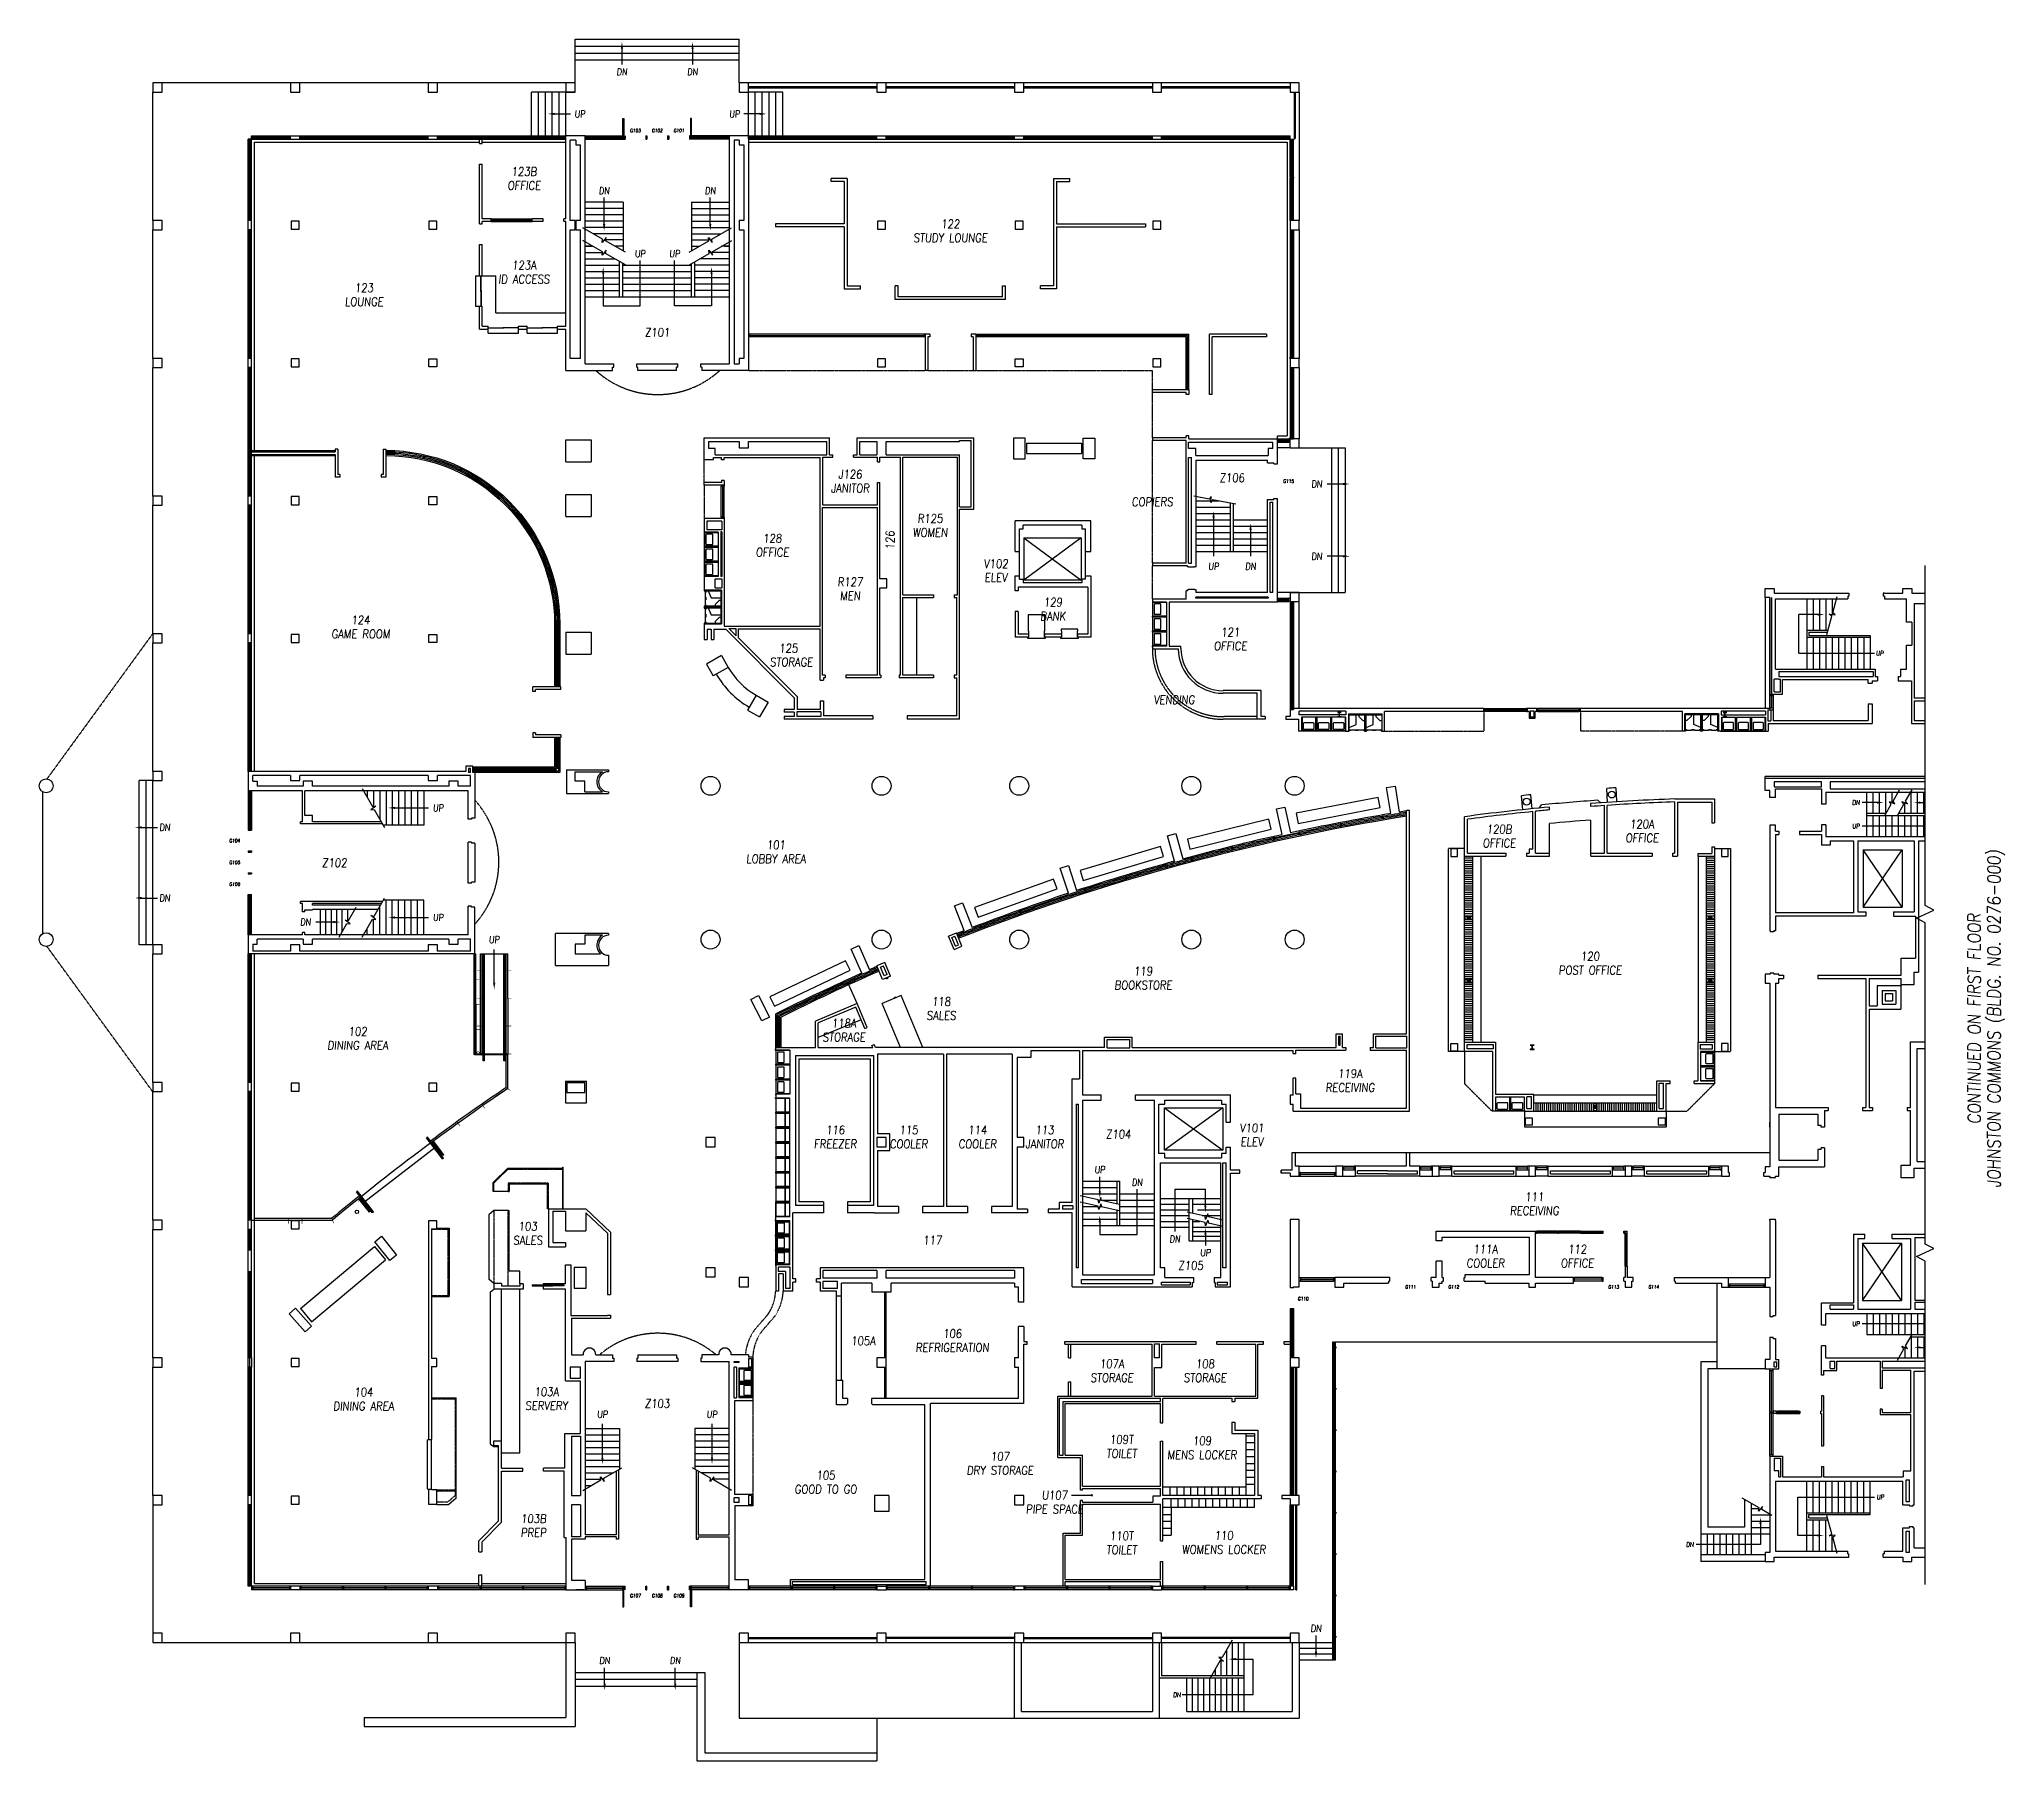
# Model space of a CAD drawing. Extents: x 1352 to 4778, y 442 to 3442.
import ezdxf
from ezdxf.enums import TextEntityAlignment as Align

# ---------------------------------------------------------------- set-up
doc = ezdxf.new("R2010")
doc.units = 0
doc.header["$MEASUREMENT"] = 0
for name, pattern in [('CLINE', [3, 2.5, -0.25, 0, -0.25]), ('HIDDEN', [0.375, 0.25, -0.125]), ('HIDDEN2', [0.1875, 0.125, -0.0625])]:
    doc.linetypes.add(name, pattern=pattern)
for name, color, linetype in [('A-BELOW', 111, 'CONTINUOUS'), ('A-FS-ID', 6, 'CONTINUOUS'), ('A-FS-NM', 6, 'CONTINUOUS'), ('A-GLAZ', 191, 'CONTINUOUS'), ('A-OVHD', 111, 'CONTINUOUS'), ('A-STRS', 4, 'CONTINUOUS'), ('A-WL-EX', 171, 'CONTINUOUS'), ('SHELL', 2, 'CONTINUOUS')]:
    doc.layers.add(name, color=color, linetype=linetype)
doc.styles.add('ROMAND', font='romand', dxfattribs={"width": 0.75, "height": 0.25})
doc.styles.get("Standard").update_dxf_attribs({"font": 'romans.shx', "width": 0.85, "oblique": 5, "height": 15})

msp = doc.modelspace()

# ---------------------------------------------------------------- texts
at = {"layer": 'A-BELOW', "oblique": 5, "width": 0.85}
for s, height, p in [('DN', 12, (2367.5, 3384.9)), ('DN', 12, (2490.5, 3384.9)), ('UP', 12, (2294.2, 3311.6)), ('UP', 12, (2563.8, 3311.6)), ('DN', 12, (3578.6, 2666.6)), ('DN', 12, (3578.6, 2540.6)), ('DN', 12, (1570.7, 2068.1)), ('DN', 12, (1570.7, 1945.1)), ('UP', 12, (2144.9, 1872.6)), ('DN', 8, (4229, 818.6)), ('DN', 12, (3577.3, 672.3)), ('DN', 12, (2337.4, 616.3)), ('DN', 12, (2460.4, 616.3)), ('DN', 8, (3334.9, 556.6))]:
    msp.add_text(s, height=height, dxfattribs=at).set_placement(p, align=Align.MIDDLE)
at = {"layer": 'A-FS-ID', "oblique": 5, "width": 0.85}
for s, height, p in [('G103', 6, (2391, 3282.6)), ('G102', 6, (2429, 3282.6)), ('G101', 6, (2467, 3282.6)), ('123B', 15, (2197, 3211.1)), ('122', 15, (2940, 3119.9)), ('123A', 15, (2197, 3048)), ('123', 15, (1918, 3008.6)), ('Z101', 15, (2429.3, 2930.9)), ('J126', 15, (2765.3, 2683.6)), ('Z106', 15, (3430.8, 2677.6)), ('G115', 6, (3529.4, 2671.6)), ('COPIERS', 15, (3292, 2635.6)), ('R125', 15, (2904.8, 2606.5)), ('128', 15, (2629.7, 2571.9)), ('V102', 15, (3019.5, 2527.7)), ('R127', 15, (2765.3, 2496)), ('129', 15, (3118.8, 2460.6)), ('124', 15, (1912.1, 2429.6)), ('121', 15, (3428.1, 2408.6)), ('125', 15, (2657.8, 2380.4)), ('VENDING', 15, (3330.1, 2290.6)), ('120B', 15, (3896.6, 2065)), ('120A', 15, (4145.6, 2074)), ('G104', 6, (1692.6, 2045.1)), ('101', 15, (2636.1, 2037.6)), ('G105', 6, (1692.6, 2007.1)), ('Z102', 15, (1866.5, 2006.6)), ('G106', 6, (1692.6, 1969.1)), ('120', 15, (4055.1, 1843.6)), ('119', 15, (3276.1, 1817.6)), ('118', 15, (2924.1, 1764.6)), ('102', 15, (1907.1, 1712.6)), ('118A', 15, (2754.5, 1726.8)), ('119A', 15, (3636.7, 1639)), ('116', 15, (2739.4, 1540.8)), ('115', 15, (2867.4, 1540.8)), ('114', 15, (2987.3, 1540.8)), ('113', 15, (3104.3, 1540.8)), ('V101', 15, (3465.5, 1544.3)), ('Z104', 15, (3232.9, 1533.4)), ('111', 15, (3958, 1424.4)), ('103', 15, (2203.5, 1372.9)), ('117', 15, (2908.8, 1348.6)), ('111A', 15, (3872.7, 1333)), ('112', 15, (4032.7, 1333)), ('Z105', 15, (3359, 1304.6)), ('G111', 6, (3742, 1267.3)), ('G112', 6, (3817.3, 1267.3)), ('G113', 6, (4096, 1267.3)), ('G114', 6, (4166, 1267.3)), ('G110', 6, (3554.9, 1246.8)), ('105A', 15, (2788.1, 1173.4)), ('106', 15, (2943.4, 1185.9)), ('107A', 15, (3221.5, 1133.3)), ('108', 15, (3383.9, 1133.3)), ('104', 15, (1917.2, 1083.9)), ('103A', 15, (2236.1, 1084.6)), ('Z103', 15, (2429, 1064.1)), ('109T', 15, (3238.5, 1001.3)), ('109', 15, (3378.7, 999)), ('107', 15, (3026.7, 972)), ('105', 15, (2722.7, 939)), ('U107', 15, (3121.8, 904.2)), ('103B', 15, (2213.5, 863.4)), ('110T', 15, (3238.5, 833.6)), ('110', 15, (3416.7, 834)), ('G107', 6, (2391, 729.3)), ('G108', 6, (2429, 729.3)), ('G109', 6, (2467, 729.3))]:
    msp.add_text(s, height=height, dxfattribs=at).set_placement(p, align=Align.MIDDLE)
msp.add_text('126', height=15, rotation=90, dxfattribs=at).set_placement((2834.9, 2568.6), align=Align.MIDDLE)
at = {"layer": 'A-FS-NM', "oblique": 5, "width": 0.85}
for s, p in [('OFFICE', (2197, 3186.8)), ('STUDY LOUNGE', (2940, 3095.6)), ('ID ACCESS', (2197, 3023.7)), ('LOUNGE', (1918, 2984.3)), ('JANITOR', (2765.3, 2659.3)), ('WOMEN', (2904.8, 2582.2)), ('OFFICE', (2629.7, 2547.6)), ('ELEV', (3019.5, 2503.5)), ('MEN', (2765.3, 2471.7)), ('BANK', (3118.8, 2436.3)), ('GAME ROOM', (1912.1, 2405.3)), ('STORAGE', (2662.8, 2356.3)), ('OFFICE', (3428.1, 2384.3)), ('OFFICE', (4145.6, 2049.8)), ('OFFICE', (3896.6, 2040.8)), ('LOBBY AREA', (2636.1, 2013.3)), ('POST OFFICE', (4055.1, 1819.3)), ('BOOKSTORE', (3276.1, 1793.3)), ('SALES', (2924.1, 1740.3)), ('DINING AREA', (1907.1, 1688.3)), ('STORAGE', (2754.5, 1702.5)), ('RECEIVING', (3636.7, 1614.7)), ('FREEZER', (2739.4, 1516.5)), ('COOLER', (2867.4, 1516.5)), ('COOLER', (2987.3, 1516.5)), ('JANITOR', (3104.3, 1516.5)), ('ELEV', (3465.5, 1520)), ('RECEIVING', (3958, 1400.1)), ('SALES', (2203.5, 1348.6)), ('COOLER', (3872.7, 1308.7)), ('OFFICE', (4032.7, 1308.7)), ('REFRIGERATION', (2943.4, 1161.6)), ('STORAGE', (3221.5, 1109)), ('STORAGE', (3383.9, 1109)), ('DINING AREA', (1917.2, 1059.6)), ('SERVERY', (2236.1, 1060.3)), ('TOILET', (3238.5, 977.1)), ('MENS LOCKER', (3378.7, 974.7)), ('DRY STORAGE', (3026.7, 947.7)), ('GOOD TO GO', (2722.7, 914.7)), ('PIPE SPACE', (3121.8, 880)), ('PREP', (2213.5, 839.1)), ('TOILET', (3238.5, 809.3)), ('WOMENS LOCKER', (3416.7, 809.7))]:
    msp.add_text(s, height=15, dxfattribs=at).set_placement(p, align=Align.MIDDLE)
at = {"layer": 'A-STRS', "oblique": 5, "width": 0.85}
for s, height, p in [('DN', 12, (2336.5, 3177.9)), ('DN', 12, (2521.5, 3177.9)), ('UP', 12, (2399.1, 3067.9)), ('UP', 12, (2459.4, 3067.9)), ('UP', 12, (3398.8, 2523.1)), ('DN', 12, (3463.3, 2523.1)), ('UP', 8, (4560, 2371.9)), ('UP', 12, (2047.3, 2102.1)), ('DN', 8, (4518.5, 2111.4)), ('UP', 8, (4518.5, 2070.4)), ('DN', 12, (1816, 1903.1)), ('UP', 12, (2047.3, 1911.1)), ('UP', 12, (3200.4, 1471.7)), ('DN', 12, (3265.5, 1449.7)), ('DN', 12, (3331.3, 1350.8)), ('UP', 12, (3384.5, 1326.8)), ('UP', 8, (4518.5, 1202.9)), ('UP', 12, (2333.5, 1045.4)), ('UP', 12, (2524.5, 1045.4)), ('UP', 8, (4561, 901.1))]:
    msp.add_text(s, height=height, dxfattribs=at).set_placement(p, align=Align.MIDDLE)
at = {"layer": 'SHELL', "style": 'ROMAND', "oblique": 5, "width": 0.85}
for s, p in [('JOHNSTON COMMONS (BLDG. NO. 0276-000)', (4760.5, 1735)), ('CONTINUED ON FIRST FLOOR', (4724.5, 1735))]:
    msp.add_text(s, height=22.5, rotation=90, dxfattribs=at).set_placement(p, align=Align.MIDDLE)

# ---------------------------------------------------------------- linework, layer by layer
at = {"layer": 'A-BELOW'}
for p, q in [((2286, 3365.6), (2286, 3441.6)), ((2367.5, 3425.4), (2367.5, 3397.6)), ((2490.5, 3425.4), (2490.5, 3397.6)), ((1790, 3365.6), (1566, 3365.6)), ((2030, 3365.6), (1806, 3365.6)), ((2270, 3365.6), (2046, 3365.6)), ((2812, 3365.6), (2588, 3365.6)), ((2589, 3356.6), (2589, 3358.6)), ((2811, 3358.6), (2589, 3358.6)), ((2811, 3358.6), (2811, 3356.6)), ((3052, 3365.6), (2828, 3365.6)), ((2829, 3356.6), (2829, 3358.6)), ((3051, 3358.6), (2829, 3358.6)), ((3051, 3358.6), (3051, 3356.6)), ((3292, 3365.6), (3068, 3365.6)), ((3069, 3356.6), (3069, 3358.6)), ((3291, 3358.6), (3069, 3358.6)), ((3291, 3358.6), (3291, 3356.6)), ((3532, 3365.6), (3308, 3365.6)), ((3309, 3356.6), (3309, 3358.6)), ((3531, 3358.6), (3309, 3358.6)), ((3531, 3358.6), (3531, 3356.6)), ((1550, 3125.6), (1550, 3349.6)), ((2270, 3349.6), (2210, 3349.6)), ((2648, 3349.6), (2588, 3349.6)), ((2588, 3273.6), (2588, 3349.6)), ((2811, 3356.6), (2589, 3356.6)), ((2600, 3273.6), (2600, 3349.6)), ((2612, 3273.6), (2612, 3349.6)), ((2624, 3273.6), (2624, 3349.6)), ((2636, 3273.6), (2636, 3349.6)), ((2648, 3273.6), (2648, 3349.6)), ((3051, 3356.6), (2829, 3356.6)), ((3291, 3356.6), (3069, 3356.6)), ((3531, 3356.6), (3309, 3356.6)), ((3539, 3348.6), (3541, 3348.6)), ((3539, 3348.6), (3539, 3268.6)), ((3541, 3348.6), (3541, 3268.6)), ((3548, 3349.6), (3548, 3125.6)), ((2250.3, 3311.6), (2278, 3311.6)), ((2607.7, 3311.6), (2580, 3311.6)), ((1716, 3201.6), (1716, 3265.6)), ((1722, 3201.6), (1722, 3265.6)), ((1724, 3273.6), (1788, 3273.6)), ((1724, 3267.6), (1788, 3267.6)), ((1727, 2725.1), (1727, 3262.6)), ((1727, 3262.6), (2119, 3262.6)), ((1808, 3273.6), (1880, 3273.6)), ((1808, 3267.6), (1880, 3267.6)), ((1882, 3273.6), (1954, 3273.6)), ((1882, 3267.6), (1954, 3267.6)), ((1956, 3273.6), (2028, 3273.6)), ((1956, 3267.6), (2028, 3267.6)), ((2048, 3273.6), (2120, 3273.6)), ((2048, 3267.6), (2119, 3267.6)), ((2122, 3273.6), (2194, 3273.6)), ((2124, 3267.6), (2194, 3267.6)), ((2124, 3262.6), (2270, 3262.6)), ((2196, 3273.6), (2268, 3273.6)), ((2196, 3267.6), (2268, 3267.6)), ((2305.5, 3273.6), (2369, 3273.6)), ((2305.5, 3267.6), (2369, 3267.6)), ((2552.5, 3273.6), (2489, 3273.6)), ((2552.5, 3267.6), (2489, 3267.6)), ((2588, 3262.6), (3527, 3262.6)), ((2590, 3273.6), (2662, 3273.6)), ((2590, 3267.6), (2662, 3267.6)), ((2664, 3273.6), (2736, 3273.6)), ((2664, 3267.6), (2736, 3267.6)), ((2738, 3273.6), (2810, 3273.6)), ((2738, 3267.6), (2810, 3267.6)), ((2830, 3273.6), (2902, 3273.6)), ((2830, 3267.6), (2902, 3267.6)), ((2904, 3273.6), (2976, 3273.6)), ((2904, 3267.6), (2976, 3267.6)), ((2978, 3273.6), (3050, 3273.6)), ((2978, 3267.6), (3050, 3267.6)), ((3070, 3273.6), (3142, 3273.6)), ((3070, 3267.6), (3142, 3267.6)), ((3144, 3273.6), (3216, 3273.6)), ((3144, 3267.6), (3216, 3267.6)), ((3218, 3273.6), (3290, 3273.6)), ((3218, 3267.6), (3290, 3267.6)), ((3310, 3273.6), (3382, 3273.6)), ((3310, 3267.6), (3382, 3267.6)), ((3384, 3273.6), (3456, 3273.6)), ((3384, 3267.6), (3456, 3267.6)), ((3458, 3273.6), (3530, 3273.6)), ((3458, 3267.6), (3530, 3267.6)), ((3527, 3262.6), (3527, 2750.6)), ((3532, 3201.6), (3532, 3265.6)), ((3538, 3201.6), (3538, 3265.6)), ((3539, 3268.6), (3541, 3268.6)), ((1716, 3127.6), (1716, 3199.6)), ((1722, 3127.6), (1722, 3199.6)), ((2760, 3199), (2732, 3199)), ((2732, 3194.1), (2732, 3199)), ((2755.1, 3194.1), (2732, 3194.1)), ((2755.1, 3194.1), (2755.1, 3119.8)), ((2760, 3199), (2760, 3011.9)), ((3120, 3199), (3148, 3199)), ((3120, 3199), (3120, 3011.9)), ((3124.9, 3194.1), (3148, 3194.1)), ((3124.9, 3194.1), (3124.9, 3119.8)), ((3148, 3194.1), (3148, 3199)), ((3532, 3127.6), (3532, 3199.6)), ((3538, 3127.6), (3538, 3199.6)), ((2139.3, 3129), (2211.3, 3129)), ((2139.3, 3124), (2211.3, 3124)), ((2141.3, 3127.7), (2209.3, 3127.7)), ((2141.3, 3125.2), (2209.3, 3125.2)), ((2635.1, 3119.8), (2635.1, 3114.9)), ((2755.1, 3119.8), (2635.1, 3119.8)), ((3124.9, 3119.8), (3280, 3119.8)), ((3280, 3119.8), (3280, 3114.9)), ((1550, 2885.6), (1550, 3109.6)), ((1716, 3035.6), (1716, 3107.6)), ((1722, 3035.6), (1722, 3107.6)), ((2755.1, 3114.9), (2635.1, 3114.9)), ((2755.1, 3114.9), (2755.1, 3007)), ((3124.9, 3114.9), (3124.9, 3007)), ((3124.9, 3114.9), (3280, 3114.9)), ((3532, 3107.6), (3532, 3035.6)), ((3538, 3107.6), (3538, 3035.6)), ((3548, 3109.6), (3548, 2885.6)), ((1716, 2961.6), (1716, 3033.6)), ((1722, 2961.6), (1722, 3033.6)), ((2112.3, 3029.2), (2112.3, 2976.5)), ((2112.3, 3029.2), (2119, 3029.2)), ((2124, 3029.2), (2147.8, 3029.2)), ((2147.8, 2965.2), (2147.8, 3029.2)), ((3532, 3033.6), (3532, 2961.6)), ((3538, 3033.6), (3538, 2961.6)), ((2755.1, 3007), (2783.1, 3007)), ((2760, 3011.9), (2783.1, 3011.9)), ((2783.1, 3007), (2783.1, 3011.9)), ((2844, 2987.9), (2844, 3011.9)), ((2848.9, 3011.9), (2844, 3011.9)), ((3036, 2987.9), (2844, 2987.9)), ((2848.9, 2992.7), (2848.9, 3011.9)), ((3031.1, 2992.7), (2848.9, 2992.7)), ((3031.1, 2992.7), (3031.1, 3011.9)), ((3031.1, 3011.9), (3036, 3011.9)), ((3036, 2987.9), (3036, 3011.9)), ((3120, 3011.9), (3096.9, 3011.9)), ((3096.9, 3007), (3096.9, 3011.9)), ((3124.9, 3007), (3096.9, 3007)), ((1716, 2887.6), (1716, 2959.6)), ((1722, 2887.6), (1722, 2959.6)), ((2112.3, 2976.5), (2119, 2976.5)), ((2147.8, 2965.2), (2270, 2965.2)), ((3532, 2959.6), (3532, 2887.6)), ((3538, 2959.6), (3538, 2887.6)), ((2134.5, 2929.7), (2134.5, 2936.5)), ((2134.5, 2929.7), (2187.3, 2929.7)), ((2187.3, 2929.7), (2187.3, 2936.5)), ((2202.5, 2929.7), (2202.5, 2936.5)), ((2202.5, 2929.7), (2255.3, 2929.7)), ((2255.3, 2929.7), (2255.3, 2936.5)), ((3491, 2927.9), (3391.4, 2927.9)), ((3391.4, 2822.6), (3391.4, 2927.9)), ((3491, 2923), (3396.3, 2923)), ((3396.3, 2822.6), (3396.3, 2923)), ((3491, 2927.9), (3491, 2923)), ((1550, 2645.6), (1550, 2869.6)), ((1716, 2795.6), (1716, 2867.6)), ((1722, 2795.6), (1722, 2867.6)), ((3532, 2867.6), (3532, 2795.6)), ((3538, 2867.6), (3538, 2795.6)), ((3548, 2869.6), (3548, 2745.6)), ((3396.3, 2822.6), (3391.4, 2822.6)), ((1716, 2721.6), (1716, 2793.6)), ((1722, 2722.9), (1722, 2793.6)), ((3532, 2793.6), (3532, 2747.6)), ((3538, 2793.6), (3538, 2747.6)), ((3510, 2750.6), (3527, 2750.6)), ((3510, 2745.6), (3510, 2750.6)), ((3512, 2745.6), (3530, 2745.6)), ((1716, 2647.6), (1716, 2719.6)), ((1722, 2725.1), (1867.6, 2725.1)), ((1722, 2647.6), (1722, 2718.3)), ((1722, 2716.1), (1867.6, 2716.1)), ((1727, 2165.6), (1727, 2716.1)), ((3072.8, 2737.6), (3072.8, 2719.6)), ((3072.8, 2737.6), (3168.8, 2737.6)), ((3072.8, 2719.6), (3168.8, 2719.6)), ((3168.8, 2737.6), (3168.8, 2719.6)), ((3532, 2729.6), (3510, 2729.6)), ((3512, 2739.6), (3530, 2739.6)), ((2540.6, 2608.7), (2540.6, 2662.7)), ((2545.8, 2608.7), (2545.8, 2662.7)), ((3624.3, 2666.6), (3596.6, 2666.6)), ((1550, 2405.6), (1550, 2629.6)), ((1716, 2555.6), (1716, 2627.6)), ((1722, 2555.6), (1722, 2627.6)), ((2511, 2582.5), (2511, 2505.7)), ((2511.5, 2582), (2511, 2582)), ((2511.5, 2581.5), (2511, 2581.5)), ((1716, 2481.6), (1716, 2553.6)), ((1722, 2481.6), (1722, 2553.6)), ((2510.9, 2558.1), (2510.9, 2556.1)), ((2535.5, 2558.1), (2510.9, 2558.1)), ((2535.5, 2556.1), (2510.9, 2556.1)), ((2511.5, 2558.7), (2511, 2558.7)), ((2511.5, 2558.2), (2511, 2558.2)), ((2511.5, 2556), (2511, 2556)), ((2511.5, 2555.5), (2511, 2555.5)), ((2511.8, 2558.5), (2511.5, 2558.5)), ((2511.8, 2555.7), (2511.5, 2555.7)), ((3060.6, 2506.7), (3060.6, 2548.7)), ((3175.4, 2506.7), (3175.4, 2548.7)), ((3624.3, 2540.6), (3596.6, 2540.6)), ((2510.9, 2532.1), (2510.9, 2530.1)), ((2535.5, 2532.1), (2510.9, 2532.1)), ((2535.5, 2530.1), (2510.9, 2530.1)), ((2511.5, 2532.7), (2511, 2532.7)), ((2511.5, 2532.2), (2511, 2532.2)), ((2511.5, 2530), (2511, 2530)), ((2511.5, 2529.5), (2511, 2529.5)), ((2511.5, 2506.7), (2511, 2506.7)), ((2511.5, 2506.2), (2511, 2506.2)), ((2511.8, 2532.5), (2511.5, 2532.5)), ((2511.8, 2529.7), (2511.5, 2529.7)), ((2511.8, 2532.5), (2511.8, 2529.7)), ((4639, 1932.1), (4639, 2524.6)), ((1716, 2407.6), (1716, 2479.6)), ((1722, 2407.6), (1722, 2479.6)), ((2511, 2481.5), (2511, 2480.2)), ((2511, 2480.2), (2513.5, 2480.2)), ((2512.8, 2481.5), (2512.8, 2477.7)), ((2512.8, 2480.7), (2540, 2480.7)), ((2512.8, 2477.7), (2513.5, 2477.7)), ((2512.8, 2469.5), (2512.8, 2464.5)), ((2513.5, 2469.5), (2512.8, 2469.5)), ((2512.8, 2467), (2513.5, 2467.4)), ((2512.8, 2467), (2513.5, 2466.6)), ((2513.1, 2469.5), (2513.1, 2477.7)), ((2513.5, 2480.5), (2540, 2480.5)), ((2513.5, 2480.5), (2513.5, 2477.7)), ((2513.5, 2469.5), (2513.5, 2467.4)), ((2513.5, 2466.6), (2513.5, 2464.5)), ((2517.8, 2480.5), (2522.8, 2468.5)), ((2522.8, 2468.5), (2539.8, 2468.5)), ((2539.8, 2480.5), (2539.8, 2453.5)), ((2540, 2480.7), (2540, 2453.2)), ((2881.6, 2333.5), (2881.6, 2468.9)), ((3532, 2477.6), (3510, 2477.6)), ((3512, 2467.6), (3530, 2467.6)), ((3548, 2275.4), (3548, 2477.6)), ((4360, 2468.6), (4360, 2275.4)), ((2511, 2453.7), (2511, 2450.5)), ((2513.5, 2453.7), (2511, 2453.7)), ((2541.1, 2452.5), (2511, 2452.5)), ((2511, 2451.7), (2541.1, 2451.7)), ((2511, 2450.5), (2513.5, 2450.5)), ((2512.8, 2464.5), (2513.5, 2464.5)), ((2512.8, 2456.2), (2512.8, 2452.5)), ((2513.5, 2456.2), (2512.8, 2456.2)), ((2540, 2453.2), (2512.8, 2453.2)), ((2512.8, 2451.7), (2512.8, 2448)), ((2512.8, 2451), (2540, 2451)), ((2512.8, 2448), (2513.5, 2448)), ((2512.8, 2439.7), (2512.8, 2434.7)), ((2513.5, 2439.7), (2512.8, 2439.7)), ((2512.8, 2437.2), (2513.5, 2437.7)), ((2512.8, 2437.2), (2513.5, 2436.8)), ((2512.8, 2434.7), (2513.5, 2434.7)), ((2513.1, 2456.2), (2513.1, 2464.5)), ((2513.1, 2439.7), (2513.1, 2448)), ((2513.1, 2426.5), (2513.1, 2434.7)), ((2513.5, 2456.2), (2513.5, 2453.5)), ((2539.8, 2453.5), (2513.5, 2453.5)), ((2513.5, 2450.7), (2540, 2450.7)), ((2513.5, 2450.7), (2513.5, 2448)), ((2513.5, 2439.7), (2513.5, 2437.7)), ((2513.5, 2436.8), (2513.5, 2434.7)), ((2517.8, 2450.7), (2522.8, 2438.7)), ((2522.8, 2438.7), (2539.8, 2438.7)), ((2529.8, 2456.5), (2536.8, 2463.5)), ((2529.8, 2456.5), (2529.8, 2453.5)), ((2529.8, 2426.7), (2536.8, 2433.7)), ((2539.8, 2463.5), (2536.8, 2463.5)), ((2539.8, 2433.7), (2536.8, 2433.7)), ((2539.8, 2450.7), (2539.8, 2423.7)), ((2540, 2451), (2540, 2423.5)), ((3316.5, 2436.5), (3291.9, 2436.5)), ((3291.9, 2436.5), (3291.9, 2434.5)), ((3316.5, 2434.5), (3291.9, 2434.5)), ((3292, 2460.9), (3292, 2382.5)), ((3292.5, 2460.4), (3292, 2460.4)), ((3292.5, 2459.9), (3292, 2459.9)), ((3292.5, 2437.2), (3292, 2437.2)), ((3292.5, 2436.7), (3292, 2436.7)), ((3292.5, 2434.4), (3292, 2434.4)), ((3292.5, 2433.9), (3292, 2433.9)), ((3292.8, 2436.9), (3292.5, 2436.9)), ((3292.8, 2434.2), (3292.5, 2434.2)), ((3512, 2461.6), (3530, 2461.6)), ((3532, 2459.6), (3532, 2387.6)), ((3538, 2459.6), (3538, 2387.6)), ((2511, 2424), (2511, 2422.7)), ((2513.5, 2424), (2511, 2424)), ((2512.8, 2426.5), (2512.8, 2422.7)), ((2513.5, 2426.5), (2512.8, 2426.5)), ((2540, 2423.5), (2512.8, 2423.5)), ((2513.5, 2426.5), (2513.5, 2423.7)), ((2539.8, 2423.7), (2513.5, 2423.7)), ((2529.8, 2426.7), (2529.8, 2423.7)), ((3131.7, 2399.9), (3131.7, 2398)), ((3131.7, 2398), (3163.4, 2398)), ((3162.3, 2413.9), (3132.8, 2413.9)), ((3132.8, 2413.9), (3132.8, 2410.1)), ((3132.8, 2410.1), (3133.6, 2410.1)), ((3133.6, 2410.1), (3133.6, 2399.9)), ((3161.6, 2410.1), (3162.3, 2410.1)), ((3161.6, 2399.9), (3161.6, 2410.1)), ((3162.3, 2410.1), (3162.3, 2413.9)), ((3163.4, 2398), (3163.4, 2399.9)), ((3316.5, 2410.5), (3291.9, 2410.5)), ((3291.9, 2410.5), (3291.9, 2408.5)), ((3316.5, 2408.5), (3291.9, 2408.5)), ((3292.5, 2411.2), (3292, 2411.2)), ((3292.5, 2410.7), (3292, 2410.7)), ((3292.5, 2408.4), (3292, 2408.4)), ((3292.5, 2407.9), (3292, 2407.9)), ((3292.8, 2410.9), (3292.5, 2410.9)), ((3292.8, 2408.2), (3292.5, 2408.2)), ((3292.8, 2410.9), (3292.8, 2408.2)), ((1550, 2165.6), (1550, 2389.6)), ((1716, 2315.6), (1716, 2387.6)), ((1722, 2315.6), (1722, 2387.6)), ((2540.8, 2367.9), (2514.8, 2352.9)), ((2540.8, 2367.9), (2552.8, 2347.1)), ((3291.9, 2384.5), (3291.9, 2382.5)), ((3292, 2384.5), (3291.9, 2384.5)), ((3292.5, 2385.2), (3292, 2385.2)), ((3292.5, 2384.7), (3292, 2384.7)), ((3532, 2385.6), (3532, 2313.6)), ((3538, 2385.6), (3538, 2313.6)), ((2514.8, 2352.9), (2526.8, 2332.1)), ((2552.8, 2347.1), (2526.8, 2332.1)), ((1716, 2241.6), (1716, 2313.6)), ((1722, 2241.6), (1722, 2313.6)), ((2601.4, 2298.5), (2586.4, 2272.6)), ((2601.4, 2298.5), (2622.2, 2286.5)), ((3532, 2311.6), (3532, 2275.6)), ((3538, 2311.6), (3538, 2275.6)), ((2586.4, 2272.6), (2607.2, 2260.6)), ((2622.2, 2286.5), (2607.2, 2260.6)), ((3634.8, 2264.7), (3662.3, 2264.7)), ((3634.8, 2237.4), (3634.8, 2264.7)), ((3635, 2238.2), (3635, 2264.7)), ((3635, 2264.4), (3662, 2264.4)), ((3647, 2247.4), (3647, 2264.4)), ((3652, 2264.4), (3652, 2261.4)), ((3659, 2254.4), (3652, 2261.4)), ((3662, 2264.4), (3662, 2238.2)), ((3662.3, 2264.7), (3662.3, 2237.4)), ((3663, 2265.8), (3663, 2235.7)), ((3663.8, 2235.7), (3663.8, 2265.8)), ((3664.5, 2264.7), (3692, 2264.7)), ((3664.5, 2237.4), (3664.5, 2264.7)), ((3664.8, 2238.2), (3664.8, 2264.7)), ((3664.8, 2264.4), (3691.8, 2264.4)), ((3676.8, 2247.4), (3676.8, 2264.4)), ((3681.8, 2264.4), (3681.8, 2261.4)), ((3688.8, 2254.4), (3681.8, 2261.4)), ((3691.8, 2264.4), (3691.8, 2238.2)), ((3692, 2264.7), (3692, 2237.4)), ((3872, 2275.4), (3944, 2275.4)), ((3944, 2269.9), (3872, 2269.9)), ((4036, 2275.4), (3964, 2275.4)), ((3964, 2269.9), (4036, 2269.9)), ((4248.1, 2264.7), (4220.6, 2264.7)), ((4220.6, 2264.7), (4220.6, 2237.4)), ((4247.9, 2264.4), (4220.9, 2264.4)), ((4220.9, 2264.4), (4220.9, 2238.2)), ((4223.9, 2254.4), (4230.9, 2261.4)), ((4230.9, 2264.4), (4230.9, 2261.4)), ((4235.9, 2247.4), (4235.9, 2264.4)), ((4247.9, 2238.2), (4247.9, 2264.7)), ((4248.1, 2237.4), (4248.1, 2264.7)), ((4248.9, 2235.7), (4248.9, 2265.8)), ((4249.6, 2265.8), (4249.6, 2235.7)), ((4277.9, 2264.7), (4250.4, 2264.7)), ((4250.4, 2264.7), (4250.4, 2237.4)), ((4277.6, 2264.4), (4250.6, 2264.4)), ((4250.6, 2264.4), (4250.6, 2238.2)), ((4253.6, 2254.4), (4260.6, 2261.4)), ((4260.6, 2264.4), (4260.6, 2261.4)), ((4265.6, 2247.4), (4265.6, 2264.4)), ((4277.6, 2238.2), (4277.6, 2264.7)), ((4277.9, 2237.4), (4277.9, 2264.7)), ((1716, 2167.6), (1716, 2239.6)), ((1722, 2167.6), (1722, 2239.6)), ((3550.5, 2235.7), (3550.5, 2235.6)), ((3630.5, 2235.7), (3550.5, 2235.7)), ((3552.5, 2235.6), (3550.5, 2235.6)), ((3552.5, 2235.7), (3552.5, 2235.6)), ((3552.6, 2236.2), (3552.6, 2235.7)), ((3553.1, 2236.2), (3553.1, 2235.7)), ((3575.9, 2236.2), (3575.9, 2235.7)), ((3578.9, 2236.4), (3576.1, 2236.4)), ((3576.1, 2236.4), (3576.1, 2236.2)), ((3576.4, 2236.2), (3576.4, 2235.7)), ((3576.5, 2260.2), (3576.5, 2235.6)), ((3578.5, 2235.6), (3576.5, 2235.6)), ((3578.5, 2260.2), (3578.5, 2235.6)), ((3578.6, 2236.2), (3578.6, 2235.7)), ((3578.9, 2236.4), (3578.9, 2236.2)), ((3579.1, 2236.2), (3579.1, 2235.7)), ((3601.9, 2236.2), (3601.9, 2235.7)), ((3602.1, 2236.4), (3602.1, 2236.2)), ((3602.4, 2236.2), (3602.4, 2235.7)), ((3602.5, 2260.2), (3602.5, 2235.6)), ((3604.5, 2235.6), (3602.5, 2235.6)), ((3604.5, 2260.2), (3604.5, 2235.6)), ((3604.6, 2236.2), (3604.6, 2235.7)), ((3604.9, 2236.4), (3604.9, 2236.2)), ((3605.1, 2236.2), (3605.1, 2235.7)), ((3627.9, 2236.2), (3627.9, 2235.7)), ((3628.4, 2236.2), (3628.4, 2235.7)), ((3628.5, 2235.7), (3628.5, 2235.6)), ((3628.5, 2235.6), (3630.5, 2235.6)), ((3630.5, 2235.7), (3630.5, 2235.6)), ((3634, 2237.4), (3637.8, 2237.4)), ((3634, 2235.7), (3635.3, 2235.7)), ((3635, 2242.4), (3647, 2247.4)), ((3635, 2238.2), (3637.8, 2238.2)), ((3635.3, 2235.7), (3635.3, 2238.2)), ((3637.8, 2237.4), (3637.8, 2238.2)), ((3646, 2237.8), (3637.8, 2237.8)), ((3646, 2238.2), (3646, 2237.4)), ((3646, 2238.2), (3648.1, 2238.2)), ((3646, 2237.4), (3651, 2237.4)), ((3648.5, 2237.4), (3648.1, 2238.2)), ((3648.5, 2237.4), (3648.9, 2238.2)), ((3648.9, 2238.2), (3651, 2238.2)), ((3651, 2237.4), (3651, 2238.2)), ((3659.3, 2237.8), (3651, 2237.8)), ((3659, 2254.4), (3662, 2254.4)), ((3659.3, 2238.2), (3659.3, 2237.4)), ((3659.3, 2238.2), (3662, 2238.2)), ((3659.3, 2237.4), (3663, 2237.4)), ((3661.8, 2238.2), (3661.8, 2235.7)), ((3661.8, 2235.7), (3665, 2235.7)), ((3663.8, 2237.4), (3667.5, 2237.4)), ((3664.8, 2242.4), (3676.8, 2247.4)), ((3664.8, 2238.2), (3667.5, 2238.2)), ((3665, 2235.7), (3665, 2238.2)), ((3667.5, 2237.4), (3667.5, 2238.2)), ((3675.8, 2237.8), (3667.5, 2237.8)), ((3675.8, 2238.2), (3675.8, 2237.4)), ((3675.8, 2238.2), (3677.8, 2238.2)), ((3675.8, 2237.4), (3680.8, 2237.4)), ((3678.3, 2237.4), (3677.8, 2238.2)), ((3678.3, 2237.4), (3678.7, 2238.2)), ((3678.7, 2238.2), (3680.8, 2238.2)), ((3680.8, 2237.4), (3680.8, 2238.2)), ((3689, 2237.8), (3680.8, 2237.8)), ((3688.8, 2254.4), (3691.8, 2254.4)), ((3689, 2238.2), (3689, 2237.4)), ((3689, 2238.2), (3691.8, 2238.2)), ((3689, 2237.4), (3692.8, 2237.4)), ((3691.5, 2238.2), (3691.5, 2235.7)), ((3691.5, 2235.7), (3692.8, 2235.7)), ((4223.6, 2237.4), (4219.9, 2237.4)), ((4221.1, 2235.7), (4219.9, 2235.7)), ((4223.9, 2254.4), (4220.9, 2254.4)), ((4223.6, 2238.2), (4220.9, 2238.2)), ((4221.1, 2238.2), (4221.1, 2235.7)), ((4223.6, 2238.2), (4223.6, 2237.4)), ((4223.6, 2237.8), (4231.9, 2237.8)), ((4231.9, 2237.4), (4231.9, 2238.2)), ((4233.9, 2238.2), (4231.9, 2238.2)), ((4236.9, 2237.4), (4231.9, 2237.4)), ((4234.4, 2237.4), (4233.9, 2238.2)), ((4234.4, 2237.4), (4234.8, 2238.2)), ((4236.9, 2238.2), (4234.8, 2238.2)), ((4247.9, 2242.4), (4235.9, 2247.4)), ((4236.9, 2238.2), (4236.9, 2237.4)), ((4236.9, 2237.8), (4245.1, 2237.8)), ((4245.1, 2237.4), (4245.1, 2238.2)), ((4247.9, 2238.2), (4245.1, 2238.2)), ((4248.9, 2237.4), (4245.1, 2237.4)), ((4247.6, 2235.7), (4247.6, 2238.2)), ((4250.9, 2235.7), (4247.6, 2235.7)), ((4253.4, 2237.4), (4249.6, 2237.4)), ((4253.6, 2254.4), (4250.6, 2254.4)), ((4253.4, 2238.2), (4250.6, 2238.2)), ((4250.9, 2238.2), (4250.9, 2235.7)), ((4253.4, 2238.2), (4253.4, 2237.4)), ((4253.4, 2237.8), (4261.6, 2237.8)), ((4261.6, 2237.4), (4261.6, 2238.2)), ((4263.7, 2238.2), (4261.6, 2238.2)), ((4266.6, 2237.4), (4261.6, 2237.4)), ((4264.1, 2237.4), (4263.7, 2238.2)), ((4264.1, 2237.4), (4264.6, 2238.2)), ((4266.6, 2238.2), (4264.6, 2238.2)), ((4277.6, 2242.4), (4265.6, 2247.4)), ((4266.6, 2238.2), (4266.6, 2237.4)), ((4266.6, 2237.8), (4274.9, 2237.8)), ((4274.9, 2237.4), (4274.9, 2238.2)), ((4277.6, 2238.2), (4274.9, 2238.2)), ((4278.6, 2237.4), (4274.9, 2237.4)), ((4277.4, 2235.7), (4277.4, 2238.2)), ((4278.6, 2235.7), (4277.4, 2235.7)), ((4282.1, 2235.7), (4282.1, 2235.6)), ((4282.1, 2235.7), (4362.1, 2235.7)), ((4284.1, 2235.6), (4282.1, 2235.6)), ((4284.1, 2235.7), (4284.1, 2235.6)), ((4284.3, 2236.2), (4284.3, 2235.7)), ((4284.8, 2236.2), (4284.8, 2235.7)), ((4307.5, 2236.2), (4307.5, 2235.7)), ((4307.8, 2236.4), (4307.8, 2236.2)), ((4308, 2236.2), (4308, 2235.7)), ((4308.1, 2260.2), (4308.1, 2235.6)), ((4308.1, 2235.6), (4310.1, 2235.6)), ((4310.1, 2260.2), (4310.1, 2235.6)), ((4310.3, 2236.2), (4310.3, 2235.7)), ((4310.5, 2236.4), (4310.5, 2236.2)), ((4310.8, 2236.2), (4310.8, 2235.7)), ((4333.5, 2236.2), (4333.5, 2235.7)), ((4333.8, 2236.4), (4336.5, 2236.4)), ((4333.8, 2236.4), (4333.8, 2236.2)), ((4334, 2236.2), (4334, 2235.7)), ((4334.1, 2260.2), (4334.1, 2235.6)), ((4334.1, 2235.6), (4336.1, 2235.6)), ((4336.1, 2260.2), (4336.1, 2235.6)), ((4336.3, 2236.2), (4336.3, 2235.7)), ((4336.5, 2236.4), (4336.5, 2236.2)), ((4336.8, 2236.2), (4336.8, 2235.7)), ((4339.1, 2249.7), (4339.1, 2239.7)), ((4356.1, 2250.7), (4340.1, 2250.7)), ((4340.1, 2238.7), (4356.1, 2238.7)), ((4357.1, 2239.7), (4357.1, 2249.7)), ((4359.5, 2236.2), (4359.5, 2235.7)), ((4360, 2236.2), (4360, 2235.7)), ((4360.1, 2235.7), (4360.1, 2235.6)), ((4360.1, 2235.6), (4362.1, 2235.6)), ((4362.1, 2235.7), (4362.1, 2235.6)), ((2250.1, 2225), (2250.1, 2173.1)), ((2259.1, 2225), (2259.1, 2164.1)), ((2250.1, 2173.1), (2107.5, 2173.1)), ((2259.1, 2164.1), (2111.1, 2164.1)), ((1550, 2149.6), (1526, 2149.6)), ((1526, 1863.6), (1526, 2149.6)), ((1538, 1863.6), (1538, 2149.6)), ((1550, 1863.6), (1550, 2149.6)), ((1716, 2130.6), (1716, 2065.1)), ((1722, 2130.6), (1722, 2065.1)), ((3700.2, 2137.7), (3715, 2140.1)), ((3707.6, 2092.3), (3700.2, 2137.7)), ((3715, 2140.1), (3722.4, 2094.7)), ((3954.1, 2100.7), (3951.6, 2125.1)), ((4085.6, 2111.8), (4084, 2136.2)), ((4101.7, 2113.4), (4100.2, 2137.3)), ((4360, 2153.1), (4360, 2157.1)), ((4639, 2157.1), (4360, 2157.1)), ((3508.3, 2100.5), (3522.9, 2103.7)), ((3518, 2055.5), (3508.3, 2100.5)), ((3522.9, 2103.7), (3532.7, 2058.7)), ((3938, 2098.9), (3935.5, 2123.4)), ((3966, 2101.9), (3970.4, 2107.2)), ((4073.6, 2111), (4068.4, 2115.5)), ((1530.2, 2068.1), (1558, 2068.1)), ((3318.5, 2053.6), (3333, 2057.5)), ((3333, 2057.5), (3345, 2013.1)), ((3504.8, 2050.3), (3547, 2059.5)), ((3984, 2023.1), (3984, 2074.9)), ((4056, 2023.1), (4056, 2081)), ((3330.5, 2009.2), (3318.5, 2053.6)), ((3547.9, 2055.1), (3505.8, 2045.9)), ((3131.4, 1997.2), (3145.7, 2001.8)), ((3145.7, 1953.4), (3131.4, 1997.2)), ((3145.7, 2001.8), (3159.9, 1958)), ((3836, 1694), (3836, 2018)), ((3850.5, 2014.3), (3836.2, 2014.3)), ((3850.5, 2010.6), (3836.2, 2010.6)), ((3850.5, 2006.9), (3836.2, 2006.9)), ((3850.5, 2003.1), (3836.2, 2003.1)), ((3850.5, 1999.4), (3836.2, 1999.4)), ((3850.5, 1995.7), (3836.2, 1995.7)), ((3850.5, 1992), (3836.2, 1992)), ((3850.5, 1988.3), (3836.2, 1988.3)), ((3850.5, 1694), (3850.5, 2018)), ((3850.5, 1785.5), (3850.5, 2018)), ((3864.5, 2018), (3864.5, 1694)), ((4243.5, 2018), (4243.5, 1694)), ((4257.5, 2018), (4257.5, 1694)), ((4257.5, 2018), (4257.5, 1785.5)), ((4272, 2014.3), (4257.7, 2014.3)), ((4272, 2010.6), (4257.7, 2010.6)), ((4272, 2006.9), (4257.7, 2006.9)), ((4272, 2003.1), (4257.7, 2003.1)), ((4272, 1999.4), (4257.7, 1999.4)), ((4272, 1995.7), (4257.7, 1995.7)), ((4272, 1992), (4257.7, 1992)), ((4272, 1988.3), (4257.7, 1988.3)), ((4272, 2018), (4272, 1694)), ((3850.5, 1984.6), (3836.2, 1984.6)), ((3850.5, 1980.9), (3836.2, 1980.9)), ((3850.5, 1977.1), (3836.2, 1977.1)), ((3850.5, 1973.4), (3836.2, 1973.4)), ((3850.5, 1973.4), (3836.2, 1973.4)), ((3850.5, 1969.7), (3836.2, 1969.7)), ((3850.5, 1969.7), (3836.2, 1969.7)), ((3850.5, 1966), (3836.2, 1966)), ((3850.5, 1966), (3836.2, 1966)), ((3850.5, 1962.3), (3836.2, 1962.3)), ((3850.5, 1962.3), (3836.2, 1962.3)), ((3850.5, 1958.6), (3836.2, 1958.6)), ((3850.5, 1958.6), (3836.2, 1958.6)), ((3850.5, 1954.9), (3836.2, 1954.9)), ((3850.5, 1954.9), (3836.2, 1954.9)), ((4272, 1984.6), (4257.7, 1984.6)), ((4272, 1980.9), (4257.7, 1980.9)), ((4272, 1977.1), (4257.7, 1977.1)), ((4272, 1973.4), (4257.7, 1973.4)), ((4272, 1973.4), (4257.7, 1973.4)), ((4272, 1969.7), (4257.7, 1969.7)), ((4272, 1969.7), (4257.7, 1969.7)), ((4272, 1966), (4257.7, 1966)), ((4272, 1966), (4257.7, 1966)), ((4272, 1962.3), (4257.7, 1962.3)), ((4272, 1962.3), (4257.7, 1962.3)), ((4272, 1958.6), (4257.7, 1958.6)), ((4272, 1958.6), (4257.7, 1958.6)), ((4272, 1954.9), (4257.7, 1954.9)), ((4272, 1954.9), (4257.7, 1954.9)), ((1530.2, 1945.1), (1558, 1945.1)), ((1716, 1883.1), (1716, 1949.1)), ((1722, 1883.1), (1722, 1949.1)), ((2947.4, 1931.3), (2961.4, 1936.6)), ((2963.9, 1888.3), (2947.4, 1931.3)), ((2961.4, 1936.6), (2977.9, 1893.7)), ((3850.5, 1951.1), (3836.2, 1951.1)), ((3850.5, 1951.1), (3836.2, 1951.1)), ((3850.5, 1947.4), (3836.2, 1947.4)), ((3850.5, 1947.4), (3836.2, 1947.4)), ((3850.5, 1943.7), (3836.2, 1943.7)), ((3850.5, 1943.7), (3836.2, 1943.7)), ((3850.5, 1940), (3836.2, 1940)), ((3850.5, 1940), (3836.2, 1940)), ((3850.5, 1936.3), (3836.2, 1936.3)), ((3850.5, 1936.3), (3836.2, 1936.3)), ((3850.5, 1932.6), (3836.2, 1932.6)), ((3850.5, 1932.6), (3836.2, 1932.6)), ((3850.5, 1928.9), (3836.2, 1928.9)), ((3850.5, 1928.9), (3836.2, 1928.9)), ((3850.5, 1925.1), (3836.2, 1925.1)), ((3850.5, 1925.1), (3836.2, 1925.1)), ((3850.5, 1921.4), (3836.2, 1921.4)), ((3850.5, 1921.4), (3836.2, 1921.4)), ((4272, 1951.1), (4257.7, 1951.1)), ((4272, 1951.1), (4257.7, 1951.1)), ((4272, 1947.4), (4257.7, 1947.4)), ((4272, 1947.4), (4257.7, 1947.4)), ((4272, 1943.7), (4257.7, 1943.7)), ((4272, 1943.7), (4257.7, 1943.7)), ((4272, 1940), (4257.7, 1940)), ((4272, 1940), (4257.7, 1940)), ((4272, 1936.3), (4257.7, 1936.3)), ((4272, 1936.3), (4257.7, 1936.3)), ((4272, 1932.6), (4257.7, 1932.6)), ((4272, 1932.6), (4257.7, 1932.6)), ((4272, 1928.9), (4257.7, 1928.9)), ((4272, 1928.9), (4257.7, 1928.9)), ((4272, 1925.1), (4257.7, 1925.1)), ((4272, 1925.1), (4257.7, 1925.1)), ((4272, 1921.4), (4257.7, 1921.4)), ((4272, 1921.4), (4257.7, 1921.4)), ((4624, 1910.1), (4654, 1924.1)), ((4654, 1924.1), (4639, 1932.1)), ((3836, 1914), (3850.5, 1914)), ((3836, 1914), (3850.5, 1914)), ((3836, 1914), (3850.5, 1914)), ((3836, 1914), (3850.5, 1914)), ((3836, 1908), (3850.5, 1908)), ((3836, 1908), (3850.5, 1908)), ((3836, 1908), (3850.5, 1908)), ((3836, 1908), (3850.5, 1908)), ((3850.5, 1917.7), (3836.2, 1917.7)), ((3850.5, 1917.7), (3836.2, 1917.7)), ((3850.5, 1904.3), (3836.2, 1904.3)), ((3850.5, 1904.3), (3836.2, 1904.3)), ((3850.5, 1900.6), (3836.2, 1900.6)), ((3850.5, 1900.6), (3836.2, 1900.6)), ((3850.5, 1896.9), (3836.2, 1896.9)), ((3850.5, 1896.9), (3836.2, 1896.9)), ((3850.5, 1893.1), (3836.2, 1893.1)), ((3850.5, 1893.1), (3836.2, 1893.1)), ((3850.5, 1889.4), (3836.2, 1889.4)), ((3850.5, 1889.4), (3836.2, 1889.4)), ((3850.5, 1885.7), (3836.2, 1885.7)), ((3850.5, 1885.7), (3836.2, 1885.7)), ((3836.5, 1913.5), (3850, 1913.5)), ((3836.5, 1913.5), (3850, 1913.5)), ((3836.5, 1908.5), (3836.5, 1913.5)), ((3836.5, 1908.5), (3836.5, 1913.5)), ((3836.5, 1908.5), (3850, 1908.5)), ((3836.5, 1908.5), (3850, 1908.5)), ((3837, 1908.5), (3837, 1913.5)), ((3837, 1908.5), (3837, 1913.5)), ((3840.6, 1911.9), (3846.4, 1911.9)), ((3840.6, 1910.1), (3840.6, 1911.9)), ((3840.6, 1911.9), (3846.4, 1911.9)), ((3840.6, 1910.1), (3840.6, 1911.9)), ((3840.6, 1911.9), (3846.4, 1911.9)), ((3840.6, 1910.1), (3840.6, 1911.9)), ((3840.6, 1911.9), (3846.4, 1911.9)), ((3840.6, 1910.1), (3840.6, 1911.9)), ((3840.6, 1910.1), (3846.4, 1910.1)), ((3840.6, 1910.1), (3846.4, 1910.1)), ((3840.6, 1910.1), (3846.4, 1910.1)), ((3840.6, 1910.1), (3846.4, 1910.1)), ((3846.4, 1910.1), (3846.4, 1911.9)), ((3846.4, 1910.1), (3846.4, 1911.9)), ((3846.4, 1910.1), (3846.4, 1911.9)), ((3846.4, 1910.1), (3846.4, 1911.9)), ((3850, 1908.5), (3850, 1913.5)), ((3850, 1908.5), (3850, 1913.5)), ((4257.5, 1914), (4272, 1914)), ((4257.5, 1914), (4272, 1914)), ((4257.5, 1908), (4272, 1908)), ((4257.5, 1908), (4272, 1908)), ((4272, 1917.7), (4257.7, 1917.7)), ((4272, 1917.7), (4257.7, 1917.7)), ((4272, 1904.3), (4257.7, 1904.3)), ((4272, 1904.3), (4257.7, 1904.3)), ((4272, 1900.6), (4257.7, 1900.6)), ((4272, 1900.6), (4257.7, 1900.6)), ((4272, 1896.9), (4257.7, 1896.9)), ((4272, 1896.9), (4257.7, 1896.9)), ((4272, 1893.1), (4257.7, 1893.1)), ((4272, 1893.1), (4257.7, 1893.1)), ((4272, 1889.4), (4257.7, 1889.4)), ((4272, 1889.4), (4257.7, 1889.4)), ((4272, 1885.7), (4257.7, 1885.7)), ((4272, 1885.7), (4257.7, 1885.7)), ((4258, 1913.5), (4258, 1908.5)), ((4258, 1913.5), (4258, 1908.5)), ((4271.5, 1913.5), (4258, 1913.5)), ((4271.5, 1913.5), (4258, 1913.5)), ((4271.5, 1908.5), (4258, 1908.5)), ((4271.5, 1908.5), (4258, 1908.5)), ((4261.6, 1911.9), (4261.6, 1910.1)), ((4261.6, 1911.9), (4261.6, 1910.1)), ((4261.6, 1911.9), (4261.6, 1910.1)), ((4261.6, 1911.9), (4261.6, 1910.1)), ((4267.4, 1911.9), (4261.6, 1911.9)), ((4267.4, 1911.9), (4261.6, 1911.9)), ((4267.4, 1911.9), (4261.6, 1911.9)), ((4267.4, 1911.9), (4261.6, 1911.9)), ((4267.4, 1910.1), (4261.6, 1910.1)), ((4267.4, 1910.1), (4261.6, 1910.1)), ((4267.4, 1910.1), (4261.6, 1910.1)), ((4267.4, 1910.1), (4261.6, 1910.1)), ((4267.4, 1911.9), (4267.4, 1910.1)), ((4267.4, 1911.9), (4267.4, 1910.1)), ((4267.4, 1911.9), (4267.4, 1910.1)), ((4267.4, 1911.9), (4267.4, 1910.1)), ((4271, 1913.5), (4271, 1908.5)), ((4271, 1913.5), (4271, 1908.5)), ((4271.5, 1913.5), (4271.5, 1908.5)), ((4271.5, 1913.5), (4271.5, 1908.5)), ((4639, 1902.1), (4624, 1910.1)), ((4639, 1342.1), (4639, 1902.1)), ((1550, 1863.6), (1526, 1863.6)), ((2144.9, 1797.3), (2144.9, 1855.6)), ((2767, 1856.2), (2780.7, 1862.2)), ((2785.6, 1814), (2767, 1856.2)), ((2780.7, 1862.2), (2799.3, 1820.1)), ((3850.5, 1882), (3836.2, 1882)), ((3850.5, 1882), (3836.2, 1882)), ((3850.5, 1878.3), (3836.2, 1878.3)), ((3850.5, 1878.3), (3836.2, 1878.3)), ((3850.5, 1874.6), (3836.2, 1874.6)), ((3850.5, 1874.6), (3836.2, 1874.6)), ((3850.5, 1870.9), (3836.2, 1870.9)), ((3850.5, 1870.9), (3836.2, 1870.9)), ((3850.5, 1867.1), (3836.2, 1867.1)), ((3850.5, 1867.1), (3836.2, 1867.1)), ((3850.5, 1863.4), (3836.2, 1863.4)), ((3850.5, 1863.4), (3836.2, 1863.4)), ((3850.5, 1859.7), (3836.2, 1859.7)), ((3850.5, 1859.7), (3836.2, 1859.7)), ((3850.5, 1856), (3836.2, 1856)), ((3850.5, 1856), (3836.2, 1856)), ((3850.5, 1852.3), (3836.2, 1852.3)), ((3850.5, 1852.3), (3836.2, 1852.3)), ((4272, 1882), (4257.7, 1882)), ((4272, 1882), (4257.7, 1882)), ((4272, 1878.3), (4257.7, 1878.3)), ((4272, 1878.3), (4257.7, 1878.3)), ((4272, 1874.6), (4257.7, 1874.6)), ((4272, 1874.6), (4257.7, 1874.6)), ((4272, 1870.9), (4257.7, 1870.9)), ((4272, 1870.9), (4257.7, 1870.9)), ((4272, 1867.1), (4257.7, 1867.1)), ((4272, 1867.1), (4257.7, 1867.1)), ((4272, 1863.4), (4257.7, 1863.4)), ((4272, 1863.4), (4257.7, 1863.4)), ((4272, 1859.7), (4257.7, 1859.7)), ((4272, 1859.7), (4257.7, 1859.7)), ((4272, 1856), (4257.7, 1856)), ((4272, 1856), (4257.7, 1856)), ((4272, 1852.3), (4257.7, 1852.3)), ((4272, 1852.3), (4257.7, 1852.3)), ((1550, 1623.6), (1550, 1847.6)), ((1716, 1773.6), (1716, 1845.6)), ((1722, 1773.6), (1722, 1845.6)), ((1727.1, 750.7), (1727.1, 1847.6)), ((2109.8, 1671.5), (2109.8, 1847.6)), ((2111.1, 1847.6), (2112.8, 1847.6)), ((2111.1, 1671.5), (2111.1, 1847.6)), ((2112.8, 1759.6), (2112.8, 1847.6)), ((2120.8, 1847.6), (2168.8, 1847.6)), ((2120.8, 1673.1), (2120.8, 1847.6)), ((2123.8, 1673.1), (2123.8, 1847.6)), ((2125.8, 1661.1), (2125.8, 1847.6)), ((2127.8, 1661.1), (2127.8, 1847.6)), ((2161.8, 1779.1), (2161.8, 1847.6)), ((2163.8, 1779.1), (2163.8, 1847.6)), ((2165.8, 1779.1), (2165.8, 1847.6)), ((2168.8, 1770.6), (2168.8, 1847.6)), ((3850.5, 1848.6), (3836.2, 1848.6)), ((3850.5, 1848.6), (3836.2, 1848.6)), ((3850.5, 1844.9), (3836.2, 1844.9)), ((3850.5, 1844.9), (3836.2, 1844.9)), ((3850.5, 1841.1), (3836.2, 1841.1)), ((3850.5, 1841.1), (3836.2, 1841.1)), ((3850.5, 1837.4), (3836.2, 1837.4)), ((3850.5, 1837.4), (3836.2, 1837.4)), ((3850.5, 1833.7), (3836.2, 1833.7)), ((3850.5, 1833.7), (3836.2, 1833.7)), ((3850.5, 1830), (3836.2, 1830)), ((3850.5, 1830), (3836.2, 1830)), ((3850.5, 1826.3), (3836.2, 1826.3)), ((3850.5, 1826.3), (3836.2, 1826.3)), ((3850.5, 1822.6), (3836.2, 1822.6)), ((3850.5, 1822.6), (3836.2, 1822.6)), ((3850.5, 1818.9), (3836.2, 1818.9)), ((3850.5, 1818.9), (3836.2, 1818.9)), ((4272, 1848.6), (4257.7, 1848.6)), ((4272, 1848.6), (4257.7, 1848.6)), ((4272, 1844.9), (4257.7, 1844.9)), ((4272, 1844.9), (4257.7, 1844.9)), ((4272, 1841.1), (4257.7, 1841.1)), ((4272, 1841.1), (4257.7, 1841.1)), ((4272, 1837.4), (4257.7, 1837.4)), ((4272, 1837.4), (4257.7, 1837.4)), ((4272, 1833.7), (4257.7, 1833.7)), ((4272, 1833.7), (4257.7, 1833.7)), ((4272, 1830), (4257.7, 1830)), ((4272, 1830), (4257.7, 1830)), ((4272, 1826.3), (4257.7, 1826.3)), ((4272, 1826.3), (4257.7, 1826.3)), ((4272, 1822.6), (4257.7, 1822.6)), ((4272, 1822.6), (4257.7, 1822.6)), ((4272, 1818.9), (4257.7, 1818.9)), ((4272, 1818.9), (4257.7, 1818.9)), ((2777.7, 1761.1), (2762.8, 1793.9)), ((2827.1, 1805.6), (2827.6, 1804.4)), ((2827.1, 1805.6), (2827.6, 1804.4)), ((2830.8, 1805.8), (2827.6, 1804.4)), ((2830.8, 1805.8), (2827.6, 1804.4)), ((2828.8, 1804.9), (2829, 1804.2)), ((2828.8, 1804.9), (2829, 1804.2)), ((2830.4, 1804.8), (2829, 1804.2)), ((2830.4, 1804.8), (2829, 1804.2)), ((2830.1, 1805.5), (2830.4, 1804.8)), ((2830.1, 1805.5), (2830.4, 1804.8)), ((2830.4, 1806.9), (2830.8, 1805.8)), ((2830.4, 1806.9), (2830.8, 1805.8)), ((3836, 1804), (3850.5, 1804)), ((3836, 1798), (3850.5, 1798)), ((3850.5, 1794.3), (3836, 1794.3)), ((3850.3, 1790.6), (3836, 1790.6)), ((3850.5, 1786.9), (3836, 1786.9)), ((3850.5, 1783.1), (3836, 1783.1)), ((3850.5, 1815.1), (3836.2, 1815.1)), ((3850.5, 1815.1), (3836.2, 1815.1)), ((3850.5, 1811.4), (3836.2, 1811.4)), ((3850.5, 1811.4), (3836.2, 1811.4)), ((3850.5, 1807.7), (3836.2, 1807.7)), ((3850.5, 1807.7), (3836.2, 1807.7)), ((3850.5, 1804), (3836.2, 1804)), ((3836.5, 1798.5), (3836.5, 1803.5)), ((3836.5, 1803.5), (3850, 1803.5)), ((3836.5, 1798.5), (3850, 1798.5)), ((3837, 1798.5), (3837, 1803.5)), ((3840.6, 1800.1), (3840.6, 1801.9)), ((3840.6, 1801.9), (3846.4, 1801.9)), ((3840.6, 1800.1), (3846.4, 1800.1)), ((3846.4, 1800.1), (3846.4, 1801.9)), ((3850, 1798.5), (3850, 1803.5)), ((4257.5, 1804), (4272, 1804)), ((4257.5, 1798), (4272, 1798)), ((4272, 1815.1), (4257.7, 1815.1)), ((4272, 1815.1), (4257.7, 1815.1)), ((4272, 1811.4), (4257.7, 1811.4)), ((4272, 1811.4), (4257.7, 1811.4)), ((4272, 1807.7), (4257.7, 1807.7)), ((4272, 1807.7), (4257.7, 1807.7)), ((4272, 1804), (4257.7, 1804)), ((4272, 1794.3), (4257.7, 1794.3)), ((4272, 1790.6), (4257.7, 1790.6)), ((4272, 1786.9), (4257.7, 1786.9)), ((4272, 1783.1), (4257.7, 1783.1)), ((4258, 1803.5), (4258, 1798.5)), ((4271.5, 1803.5), (4258, 1803.5)), ((4271.5, 1798.5), (4258, 1798.5)), ((4261.6, 1801.9), (4261.6, 1800.1)), ((4261.6, 1801.9), (4261.6, 1800.1)), ((4267.4, 1801.9), (4261.6, 1801.9)), ((4267.4, 1801.9), (4261.6, 1801.9)), ((4267.4, 1800.1), (4261.6, 1800.1)), ((4267.4, 1800.1), (4261.6, 1800.1)), ((4267.4, 1801.9), (4267.4, 1800.1)), ((4267.4, 1801.9), (4267.4, 1800.1)), ((4271, 1803.5), (4271, 1798.5)), ((4271.5, 1803.5), (4271.5, 1798.5)), ((1716, 1699.6), (1716, 1771.6)), ((1722, 1699.6), (1722, 1771.6)), ((2112.8, 1759.6), (2112.8, 1673.1)), ((2161.8, 1661.1), (2161.8, 1779.1)), ((2163.8, 1661.1), (2163.8, 1779.1)), ((2166, 1673.1), (2166, 1779.1)), ((2168.8, 1770.6), (2168.8, 1673.1)), ((2592.4, 1768.4), (2605.8, 1775.1)), ((2611.3, 1730.9), (2592.4, 1768.4)), ((2605.8, 1775.1), (2624.7, 1737.6)), ((2854.2, 1775.1), (2821, 1761.3)), ((2853, 1684.5), (2821, 1761.3)), ((2844.7, 1772.5), (2841.5, 1771.2)), ((2841.5, 1771.2), (2842, 1770)), ((2845.2, 1771.4), (2842, 1770)), ((2844.7, 1772.5), (2845.2, 1771.4)), ((2892.1, 1684.5), (2854.2, 1775.1)), ((3850.5, 1779.4), (3836, 1779.4)), ((3850.5, 1775.7), (3836, 1775.7)), ((3850.5, 1772), (3836, 1772)), ((3850.5, 1768.3), (3836, 1768.3)), ((3850.5, 1764.6), (3836, 1764.6)), ((3850.5, 1760.9), (3836, 1760.9)), ((3850.5, 1757.1), (3836, 1757.1)), ((3850.5, 1753.4), (3836, 1753.4)), ((3850.5, 1749.7), (3836, 1749.7)), ((4272, 1779.4), (4257.7, 1779.4)), ((4272, 1775.7), (4257.7, 1775.7)), ((4272, 1772), (4257.7, 1772)), ((4272, 1768.3), (4257.7, 1768.3)), ((4272, 1764.6), (4257.7, 1764.6)), ((4272, 1760.9), (4257.7, 1760.9)), ((4272, 1757.1), (4257.7, 1757.1)), ((4272, 1753.4), (4257.7, 1753.4)), ((4272, 1749.7), (4257.7, 1749.7)), ((2624.7, 1737.6), (2611.3, 1730.9)), ((2636, 1684.5), (2636, 1743.3)), ((2638.3, 1684.5), (2638.3, 1741.9)), ((2642.8, 1684.5), (2642.8, 1739.1)), ((2645, 1684.5), (2645, 1737.7)), ((2784.5, 1732.9), (2709.6, 1701.7)), ((3850.5, 1746), (3836, 1746)), ((3850.5, 1742.3), (3836, 1742.3)), ((3850.5, 1738.6), (3836, 1738.6)), ((3850.5, 1734.9), (3836, 1734.9)), ((3850.5, 1731.1), (3836, 1731.1)), ((3850.5, 1727.4), (3836, 1727.4)), ((3850.5, 1723.7), (3836, 1723.7)), ((3850.5, 1720), (3836, 1720)), ((3850.5, 1716.3), (3836, 1716.3)), ((4272, 1746), (4257.7, 1746)), ((4272, 1742.3), (4257.7, 1742.3)), ((4272, 1738.6), (4257.7, 1738.6)), ((4272, 1734.9), (4257.7, 1734.9)), ((4272, 1731.1), (4257.7, 1731.1)), ((4272, 1727.4), (4257.7, 1727.4)), ((4272, 1723.7), (4257.7, 1723.7)), ((4272, 1720), (4257.7, 1720)), ((4272, 1716.3), (4257.7, 1716.3)), ((1716, 1625.6), (1716, 1697.6)), ((1722, 1625.6), (1722, 1697.6)), ((2635.5, 1681.5), (2635.4, 1681.5)), ((2635.4, 1679.5), (2635.4, 1681.5)), ((2635.5, 1679.5), (2635.4, 1679.5)), ((2635.5, 1679.9), (2635.5, 1601.5)), ((2636, 1679.4), (2635.5, 1679.4)), ((2636, 1678.9), (2635.5, 1678.9)), ((3850.5, 1712.6), (3836, 1712.6)), ((3850.5, 1708.9), (3836, 1708.9)), ((3850.5, 1705.1), (3836, 1705.1)), ((3850.5, 1701.4), (3836, 1701.4)), ((3850.5, 1697.7), (3836, 1697.7)), ((4272, 1712.6), (4257.7, 1712.6)), ((4272, 1708.9), (4257.7, 1708.9)), ((4272, 1705.1), (4257.7, 1705.1)), ((4272, 1701.4), (4257.7, 1701.4)), ((4272, 1697.7), (4257.7, 1697.7)), ((4272, 1679.1), (4272, 1626.7)), ((4272, 1679.1), (4272.1, 1679.1)), ((4272.1, 1677.1), (4272.1, 1679.1)), ((2125.8, 1671.5), (2111.1, 1671.5)), ((2112.8, 1671.5), (2112.8, 1673.1)), ((2120.8, 1673.1), (2112.8, 1673.1)), ((2125.8, 1673.1), (2120.8, 1673.1)), ((2125.8, 1673.1), (2124.8, 1673.1)), ((2127.8, 1661.1), (2125.8, 1661.1)), ((2161.8, 1673.1), (2127.8, 1673.1)), ((2161.8, 1673.1), (2127.8, 1673.1)), ((2161.8, 1671.5), (2127.8, 1671.5)), ((2163.8, 1661.1), (2161.8, 1661.1)), ((2169, 1673.1), (2163.8, 1673.1)), ((2168.8, 1673.1), (2163.8, 1673.1)), ((2168.8, 1671.5), (2163.8, 1671.5)), ((2166, 1614.9), (2166, 1673.1)), ((2168.8, 1613.1), (2168.8, 1673.1)), ((2168.8, 1613.1), (2168.8, 1671.5)), ((2660, 1655.5), (2635.4, 1655.5)), ((2635.4, 1655.5), (2635.4, 1653.5)), ((2660, 1653.5), (2635.4, 1653.5)), ((2636, 1656.1), (2635.5, 1656.1)), ((2636, 1655.6), (2635.5, 1655.6)), ((2636, 1653.4), (2635.5, 1653.4)), ((2636, 1652.9), (2635.5, 1652.9)), ((2636.3, 1655.9), (2636, 1655.9)), ((2636.3, 1653.1), (2636, 1653.1)), ((4247.5, 1653.1), (4272.1, 1653.1)), ((4247.5, 1651.1), (4272.1, 1651.1)), ((4271.3, 1653.5), (4271.5, 1653.5)), ((4271.3, 1650.7), (4271.5, 1650.7)), ((4271.5, 1677), (4272, 1677)), ((4271.5, 1676.5), (4272, 1676.5)), ((4271.5, 1653.7), (4272, 1653.7)), ((4271.5, 1653.2), (4272, 1653.2)), ((4271.5, 1651), (4272, 1651)), ((4271.5, 1650.5), (4272, 1650.5)), ((4272, 1677.1), (4272.1, 1677.1)), ((4272.1, 1653.1), (4272.1, 1651.1)), ((2660, 1629.5), (2635.4, 1629.5)), ((2635.4, 1629.5), (2635.4, 1627.5)), ((2660, 1627.5), (2635.4, 1627.5)), ((2636, 1630.1), (2635.5, 1630.1)), ((2636, 1629.6), (2635.5, 1629.6)), ((2636, 1627.4), (2635.5, 1627.4)), ((2636, 1626.9), (2635.5, 1626.9)), ((2636.3, 1629.9), (2636, 1629.9)), ((2636.3, 1627.1), (2636, 1627.1)), ((2636.3, 1629.9), (2636.3, 1627.1)), ((4247.5, 1627.2), (4271.3, 1627.2)), ((4271.3, 1627.5), (4271.3, 1627.2)), ((4271.3, 1627.5), (4271.5, 1627.5)), ((4271.5, 1627.7), (4272, 1627.7)), ((4271.5, 1627.2), (4272, 1627.2)), ((4272, 1627.1), (4272.1, 1627.1)), ((4272, 1625.1), (4272.1, 1625.1)), ((4272.1, 1627.1), (4272.1, 1625.1)), ((1550, 1383.6), (1550, 1607.6)), ((1716, 1533.6), (1716, 1605.6)), ((1722, 1533.6), (1722, 1605.6)), ((2635.4, 1603.5), (2635.4, 1601.5)), ((2635.5, 1603.5), (2635.4, 1603.5)), ((2635.5, 1601.5), (2635.4, 1601.5)), ((2635.4, 1595.7), (2635.4, 1597.7)), ((2635.5, 1597.7), (2635.4, 1597.7)), ((2635.5, 1595.7), (2635.4, 1595.7)), ((2636, 1604.1), (2635.5, 1604.1)), ((2636, 1603.6), (2635.5, 1603.6)), ((2635.5, 1597.7), (2635.5, 1389.4)), ((2636, 1595.6), (2635.5, 1595.6)), ((2636, 1595.1), (2635.5, 1595.1)), ((3890.4, 1598.1), (3890.4, 1574.4)), ((3914.3, 1598.1), (3914.3, 1573.5)), ((3916.3, 1598.1), (3916.3, 1573.5)), ((3957.1, 1602.1), (4171.1, 1602.1)), ((3957.1, 1588.1), (4171.1, 1588.1)), ((3960.8, 1573.6), (3960.8, 1588.1)), ((3964.6, 1573.6), (3964.6, 1588.1)), ((3968.3, 1573.6), (3968.3, 1588.1)), ((3972, 1573.6), (3972, 1588.1)), ((3975.7, 1573.6), (3975.7, 1588.1)), ((3979.4, 1573.6), (3979.4, 1588.1)), ((3983.1, 1573.6), (3983.1, 1588.1)), ((3986.8, 1573.6), (3986.8, 1588.1)), ((3990.6, 1573.6), (3990.6, 1588.1)), ((3994.3, 1573.6), (3994.3, 1588.1)), ((3998, 1573.6), (3998, 1588.1)), ((4001.7, 1573.6), (4001.7, 1588.1)), ((4005.4, 1573.6), (4005.4, 1588.1)), ((4009.1, 1573.6), (4009.1, 1588.1)), ((4012.8, 1573.6), (4012.8, 1588.1)), ((4016.6, 1573.6), (4016.6, 1588.1)), ((4020.3, 1573.6), (4020.3, 1588.1)), ((4024, 1573.6), (4024, 1588.1)), ((4027.7, 1573.6), (4027.7, 1588.1)), ((4031.4, 1573.6), (4031.4, 1587.9)), ((4035.1, 1573.6), (4035.1, 1588.1)), ((4038.8, 1573.6), (4038.8, 1588.1)), ((4042.6, 1573.6), (4042.6, 1588.1)), ((4046.3, 1573.6), (4046.3, 1588.1)), ((4050, 1573.6), (4050, 1588.1)), ((4053.7, 1573.6), (4053.7, 1588.1)), ((4057.4, 1573.6), (4057.4, 1588.1)), ((4061.1, 1573.6), (4061.1, 1588.1)), ((4061.6, 1574.1), (4061.6, 1587.6)), ((4061.6, 1587.6), (4066.6, 1587.6)), ((4063.3, 1578.2), (4063.3, 1584)), ((4065, 1584), (4063.3, 1584)), ((4063.3, 1578.2), (4063.3, 1584)), ((4065, 1584), (4063.3, 1584)), ((4065, 1578.2), (4063.3, 1578.2)), ((4065, 1578.2), (4063.3, 1578.2)), ((4065, 1578.2), (4065, 1584)), ((4065, 1578.2), (4065, 1584)), ((4066.6, 1574.1), (4066.6, 1587.6)), ((4067.1, 1573.6), (4067.1, 1588.1)), ((4070.8, 1573.6), (4070.8, 1588.1)), ((4074.6, 1573.6), (4074.6, 1588.1)), ((4078.3, 1573.6), (4078.3, 1588.1)), ((4082, 1573.6), (4082, 1588.1)), ((4085.7, 1573.6), (4085.7, 1588.1)), ((4089.4, 1573.6), (4089.4, 1588.1)), ((4093.1, 1573.6), (4093.1, 1588.1)), ((4096.8, 1573.6), (4096.8, 1588.1)), ((4100.6, 1573.6), (4100.6, 1587.9)), ((4104.3, 1573.6), (4104.3, 1588.1)), ((4108, 1573.6), (4108, 1588.1)), ((4111.7, 1573.6), (4111.7, 1588.1)), ((4115.4, 1573.6), (4115.4, 1588.1)), ((4119.1, 1573.6), (4119.1, 1588.1)), ((4122.8, 1573.6), (4122.8, 1588.1)), ((4126.6, 1573.6), (4126.6, 1588.1)), ((4130.3, 1573.6), (4130.3, 1588.1)), ((4134, 1573.6), (4134, 1588.1)), ((4137.7, 1573.6), (4137.7, 1588.1)), ((4141.4, 1573.6), (4141.4, 1588.1)), ((4145.1, 1573.6), (4145.1, 1588.1)), ((4148.8, 1573.6), (4148.8, 1588.1)), ((4152.6, 1573.6), (4152.6, 1588.1)), ((4156.3, 1573.6), (4156.3, 1588.1)), ((4160, 1573.6), (4160, 1588.1)), ((4163.7, 1573.6), (4163.7, 1588.1)), ((4167.4, 1573.6), (4167.4, 1588.1)), ((2660, 1571.7), (2635.4, 1571.7)), ((2635.4, 1571.7), (2635.4, 1569.7)), ((2660, 1569.7), (2635.4, 1569.7)), ((2660, 1545.7), (2635.4, 1545.7)), ((2635.4, 1545.7), (2635.4, 1543.7)), ((2660, 1543.7), (2635.4, 1543.7)), ((2636, 1572.4), (2635.5, 1572.4)), ((2636, 1571.9), (2635.5, 1571.9)), ((2636, 1569.6), (2635.5, 1569.6)), ((2636, 1569.1), (2635.5, 1569.1)), ((2636, 1546.4), (2635.5, 1546.4)), ((2636, 1545.9), (2635.5, 1545.9)), ((2636, 1543.6), (2635.5, 1543.6)), ((2636, 1543.1), (2635.5, 1543.1)), ((2636.3, 1546.1), (2636.3, 1543.4)), ((3888.3, 1573.6), (3888.3, 1573.5)), ((3890.3, 1573.5), (3888.3, 1573.5)), ((3942.3, 1573.6), (3889.9, 1573.6)), ((3890.3, 1573.6), (3890.3, 1573.5)), ((3890.6, 1574.4), (3890.4, 1574.4)), ((3890.4, 1574.1), (3890.4, 1573.6)), ((3890.6, 1574.4), (3890.6, 1574.1)), ((3890.9, 1574.1), (3890.9, 1573.6)), ((3913.6, 1574.1), (3913.6, 1573.6)), ((3913.9, 1574.4), (3913.9, 1574.1)), ((3914.1, 1574.1), (3914.1, 1573.6)), ((3916.3, 1573.5), (3914.3, 1573.5)), ((3916.4, 1574.1), (3916.4, 1573.6)), ((3916.6, 1574.4), (3916.6, 1574.1)), ((3916.9, 1574.1), (3916.9, 1573.6)), ((3939.6, 1574.1), (3939.6, 1573.6)), ((3940.1, 1574.1), (3940.1, 1573.6)), ((3940.3, 1573.6), (3940.3, 1573.5)), ((3940.3, 1573.5), (3942.3, 1573.5)), ((3942.3, 1573.6), (3942.3, 1573.5)), ((3957.1, 1573.6), (4171.1, 1573.6)), ((4061.6, 1574.6), (4066.6, 1574.6)), ((4061.6, 1574.1), (4066.6, 1574.1)), ((1716, 1459.6), (1716, 1531.6)), ((1722, 1459.6), (1722, 1531.6)), ((2044, 1511.3), (1917.3, 1413.6)), ((2054.9, 1490.6), (2026.8, 1527.1)), ((2057.2, 1497.5), (2038.8, 1521.4)), ((2660, 1519.7), (2635.4, 1519.7)), ((2635.4, 1519.7), (2635.4, 1517.7)), ((2660, 1517.7), (2635.4, 1517.7)), ((2636, 1520.4), (2635.5, 1520.4)), ((2636, 1519.9), (2635.5, 1519.9)), ((2636, 1517.6), (2635.5, 1517.6)), ((2636, 1517.1), (2635.5, 1517.1)), ((2651.5, 1517.4), (2636, 1517.4)), ((2636.3, 1520.1), (2636.3, 1517.4)), ((2660, 1517.4), (2652.3, 1517.4)), ((2054.9, 1490.6), (2056.5, 1491.9)), ((2057.2, 1497.5), (2055.6, 1496.3)), ((2168.4, 1474.5), (2142.8, 1449.5)), ((2168.4, 1474.5), (2264.4, 1474.5)), ((2264.4, 1476.2), (2265.1, 1476.2)), ((2264.4, 1403.2), (2264.4, 1476.2)), ((2265.1, 1403.2), (2265.1, 1476.2)), ((2660, 1493.7), (2635.4, 1493.7)), ((2635.4, 1493.7), (2635.4, 1491.7)), ((2660, 1491.7), (2635.4, 1491.7)), ((2636, 1494.4), (2635.5, 1494.4)), ((2636, 1493.9), (2635.5, 1493.9)), ((2636, 1491.6), (2635.5, 1491.6)), ((2636, 1491.1), (2635.5, 1491.1)), ((2636.3, 1494.1), (2636.3, 1491.4)), ((3548, 1477.6), (3612, 1477.6)), ((3626, 1477.6), (3644, 1477.6)), ((3760, 1477.6), (3778, 1477.6)), ((3812, 1477.6), (3794, 1477.6)), ((3928, 1477.6), (3946, 1477.6)), ((3980, 1477.6), (3962, 1477.6)), ((4096, 1477.6), (4114, 1477.6)), ((4148, 1477.6), (4130, 1477.6)), ((4282, 1477.6), (4264, 1477.6)), ((1716, 1385.6), (1716, 1457.6)), ((1722, 1385.6), (1722, 1457.6)), ((2142.8, 1433.5), (2142.8, 1449.5)), ((2170.9, 1446.2), (2170.9, 1433.5)), ((2237.9, 1446.2), (2170.9, 1446.2)), ((2237.9, 1403.2), (2237.9, 1446.2)), ((2660, 1467.7), (2635.4, 1467.7)), ((2635.4, 1467.7), (2635.4, 1465.7)), ((2660, 1465.7), (2635.4, 1465.7)), ((2660, 1441.7), (2635.4, 1441.7)), ((2635.4, 1441.7), (2635.4, 1439.7)), ((2660, 1439.7), (2635.4, 1439.7)), ((2636, 1468.4), (2635.5, 1468.4)), ((2636, 1467.9), (2635.5, 1467.9)), ((2636, 1465.6), (2635.5, 1465.6)), ((2636, 1465.1), (2635.5, 1465.1)), ((2636, 1442.4), (2635.5, 1442.4)), ((2636, 1441.9), (2635.5, 1441.9)), ((2636, 1439.6), (2635.5, 1439.6)), ((2636, 1439.1), (2635.5, 1439.1)), ((2651.5, 1465.4), (2636, 1465.4)), ((2636.3, 1468.1), (2636.3, 1465.4)), ((2636.3, 1442.1), (2636.3, 1439.4)), ((2660, 1465.4), (2652.3, 1465.4)), ((3550, 1466.6), (3610, 1466.6)), ((3550, 1460.6), (3610, 1460.6)), ((3624, 1460.6), (3646, 1460.6)), ((3626, 1471.6), (3644, 1471.6)), ((3758, 1460.6), (3780, 1460.6)), ((3760, 1471.6), (3778, 1471.6)), ((3814, 1460.6), (3792, 1460.6)), ((3812, 1471.6), (3794, 1471.6)), ((3926, 1460.6), (3948, 1460.6)), ((3928, 1471.6), (3946, 1471.6)), ((3982, 1460.6), (3960, 1460.6)), ((3980, 1471.6), (3962, 1471.6)), ((4094, 1460.6), (4116, 1460.6)), ((4096, 1471.6), (4114, 1471.6)), ((4150, 1460.6), (4128, 1460.6)), ((4148, 1471.6), (4130, 1471.6)), ((4284, 1460.6), (4262, 1460.6)), ((4282, 1471.6), (4264, 1471.6)), ((1934.5, 1397.9), (1906.4, 1434.3)), ((1927.3, 1397.4), (1909, 1421.1)), ((2144.5, 1433.5), (2142.8, 1433.5)), ((2169.1, 1433.5), (2144.5, 1433.5)), ((2169.1, 1433.5), (2170.9, 1433.5)), ((2660, 1415.7), (2635.4, 1415.7)), ((2635.4, 1415.7), (2635.4, 1413.7)), ((2660, 1413.7), (2635.4, 1413.7)), ((2636, 1416.4), (2635.5, 1416.4)), ((2636, 1415.9), (2635.5, 1415.9)), ((2636, 1413.6), (2635.5, 1413.6)), ((2636, 1413.1), (2635.5, 1413.1)), ((2651.5, 1413.4), (2636, 1413.4)), ((2636.3, 1416.1), (2636.3, 1413.4)), ((2660, 1413.4), (2652.3, 1413.4)), ((1722, 1383.6), (1863.2, 1383.6)), ((1726, 1386.9), (1862.1, 1386.9)), ((1727.1, 1383.9), (1863.2, 1383.9)), ((1928.9, 1398.6), (1927.3, 1397.4)), ((1934.5, 1397.9), (1932.9, 1396.6)), ((2144.5, 1400.5), (2135.5, 1392.9)), ((2135.5, 1392.9), (2135.5, 1281)), ((2169.1, 1400.5), (2144.5, 1400.5)), ((2169.1, 1400.5), (2170.9, 1400.5)), ((2170.9, 1294.5), (2170.9, 1400.5)), ((2239.6, 1403.2), (2237.9, 1403.2)), ((2635.5, 1389.7), (2635.4, 1389.7)), ((2635.4, 1389.7), (2635.4, 1387.7)), ((2635.5, 1387.7), (2635.4, 1387.7)), ((2635.5, 1384), (2635.4, 1384)), ((2635.4, 1382), (2635.4, 1384)), ((2635.5, 1382), (2635.4, 1382)), ((2636, 1390.4), (2635.5, 1390.4)), ((2636, 1389.9), (2635.5, 1389.9)), ((2635.5, 1304), (2635.5, 1384)), ((2636, 1381.9), (2635.5, 1381.9)), ((2636, 1381.4), (2635.5, 1381.4)), ((2651.5, 1390.1), (2636, 1390.1)), ((2660, 1390.1), (2652.3, 1390.1)), ((1550, 1143.6), (1550, 1367.6)), ((1716, 1333.6), (1716, 1365.6)), ((1722, 1333.6), (1722, 1365.6)), ((1807.3, 1229.7), (1936, 1337.6)), ((1936, 1337.6), (1955.3, 1314.6)), ((2045, 1369.6), (2066.5, 1369.6)), ((2066.5, 1369.6), (2066.5, 1250.6)), ((2660, 1358), (2635.4, 1358)), ((2635.4, 1356), (2635.4, 1358)), ((2660, 1356), (2635.4, 1356)), ((2636, 1358.6), (2635.5, 1358.6)), ((2636, 1358.1), (2635.5, 1358.1)), ((2636, 1355.9), (2635.5, 1355.9)), ((2636, 1355.4), (2635.5, 1355.4)), ((2636.3, 1358.4), (2636, 1358.4)), ((2636.3, 1355.6), (2636, 1355.6)), ((2636.3, 1355.6), (2636.3, 1358.4)), ((3998, 1364.6), (3962, 1364.6)), ((3998, 1361), (3962, 1361)), ((4038, 1364.6), (4000, 1364.6)), ((4038, 1361), (4000, 1361)), ((4040, 1364.6), (4076, 1364.6)), ((4040, 1361), (4076, 1361)), ((4116, 1305.6), (4116, 1361)), ((4119.6, 1305.6), (4119.6, 1361)), ((4654, 1334.1), (4639, 1342.1)), ((1716, 1293.6), (1716, 1331.6)), ((1722, 1293.6), (1722, 1331.6)), ((1826.5, 1206.7), (1955.3, 1314.6)), ((2660, 1332), (2635.4, 1332)), ((2635.4, 1330), (2635.4, 1332)), ((2660, 1330), (2635.4, 1330)), ((2635.4, 1306), (2635.4, 1304)), ((2635.5, 1306), (2635.4, 1306)), ((2635.5, 1304), (2635.4, 1304)), ((2636, 1332.6), (2635.5, 1332.6)), ((2636, 1332.1), (2635.5, 1332.1)), ((2636, 1329.9), (2635.5, 1329.9)), ((2636, 1329.4), (2635.5, 1329.4)), ((2636, 1306.6), (2635.5, 1306.6)), ((2636, 1306.1), (2635.5, 1306.1)), ((2636.3, 1332.4), (2636, 1332.4)), ((2636.3, 1329.6), (2636, 1329.6)), ((4624, 1320.1), (4654, 1334.1)), ((4639, 1312.1), (4624, 1320.1)), ((4639, 748.6), (4639, 1312.1)), ((1716, 1219.6), (1716, 1291.6)), ((1722, 1219.6), (1722, 1291.6)), ((2144.5, 1273.5), (2135.5, 1281)), ((2189.3, 1294.5), (2170.9, 1294.5)), ((2189.3, 1272.5), (2189.3, 1294.5)), ((2211.3, 1270.9), (2211.3, 1269.4)), ((2211.3, 1270.9), (2247.3, 1270.9)), ((2211.3, 1269.4), (2247.3, 1269.4)), ((2247.3, 1270.9), (2247.3, 1269.4)), ((3550, 1283.6), (3608, 1283.6)), ((3550, 1277.6), (3608, 1277.6)), ((4076, 1283.6), (4028, 1283.6)), ((4076, 1277.6), (4028, 1277.6)), ((4276, 1273.6), (4276, 1124.6)), ((4296, 1283.6), (4360, 1283.6)), ((4298, 1272.6), (4358, 1272.6)), ((2035.5, 1250.6), (2066.5, 1250.6)), ((2138.2, 1259), (2144.5, 1263.5)), ((2138.2, 993.5), (2138.2, 1259)), ((2157.5, 999.1), (2157.5, 1263.5)), ((2189.3, 977.9), (2189.3, 1263.5)), ((2826, 1143.6), (2826, 1258.9)), ((2828, 1143.6), (2828, 1258.9)), ((4298, 1266.6), (4358, 1266.6)), ((1716, 1145.6), (1716, 1217.6)), ((1722, 1145.6), (1722, 1217.6)), ((1807.3, 1229.7), (1826.5, 1206.7)), ((3532, 1227.6), (3532, 1145.6)), ((3538, 1227.6), (3538, 1145.6)), ((3145.6, 1143.6), (3145.6, 1167.5)), ((3150.1, 1143.6), (3150.1, 1167.5)), ((3606.5, 1171.6), (3608, 1171.6)), ((3606.5, 617.6), (3606.5, 1171.6)), ((3608, 658.6), (3608, 1171.6)), ((3610, 617.6), (3610, 1171.6)), ((3611, 617.6), (3611, 1171.6)), ((1716, 1127.6), (1716, 1143.6)), ((1722, 1143.6), (1722, 1127.6)), ((3145.6, 1143.6), (3150.1, 1143.6)), ((4276, 1136.6), (4248, 1136.6)), ((4248, 1136.6), (4248, 788.6)), ((1550, 903.6), (1550, 1127.6)), ((1716, 1053.6), (1716, 1125.6)), ((1722, 1053.6), (1722, 1125.6)), ((2571.2, 1101.1), (2595.8, 1101.1)), ((2571.2, 1099.1), (2595.8, 1099.1)), ((2595, 1101.5), (2595.2, 1101.5)), ((2595, 1098.7), (2595.2, 1098.7)), ((2595.2, 1125), (2595.7, 1125)), ((2595.2, 1124.5), (2595.7, 1124.5)), ((2595.2, 1101.7), (2595.7, 1101.7)), ((2595.2, 1101.2), (2595.7, 1101.2)), ((2595.2, 1099), (2595.7, 1099)), ((2595.2, 1098.5), (2595.7, 1098.5)), ((2595.7, 1127.1), (2595.7, 1074.7)), ((2595.8, 1101.1), (2595.8, 1099.1)), ((2826, 1073), (2826, 1127.6)), ((2828, 1073), (2828, 1127.6)), ((3145.6, 1077.1), (3145.6, 1101.6)), ((3145.6, 1101.6), (3150.1, 1101.6)), ((3150.1, 1077.1), (3150.1, 1101.6)), ((3532, 1125.6), (3532, 1053.6)), ((3538, 1125.6), (3538, 1053.6)), ((3542, 1126.6), (3544, 1126.6)), ((3542, 904.6), (3542, 1126.6)), ((3544, 904.6), (3544, 1126.6)), ((4360, 1124.6), (4260, 1124.6)), ((4260, 1124.6), (4260, 848.6)), ((4368, 1049.6), (4368, 1121.9)), ((4374, 1049.6), (4374, 1121.9)), ((2035.5, 1074.1), (2078.5, 1074.1)), ((2078.5, 913.6), (2078.5, 1074.1)), ((2571.2, 1075.2), (2595, 1075.2)), ((2595, 1075.5), (2595, 1075.2)), ((2595, 1075.5), (2595.2, 1075.5)), ((2595.2, 1075.7), (2595.7, 1075.7)), ((2595.2, 1075.2), (2595.7, 1075.2)), ((1716, 979.6), (1716, 1051.6)), ((1722, 979.6), (1722, 1051.6)), ((3532, 1051.6), (3532, 979.6)), ((3538, 1051.6), (3538, 979.6)), ((4368, 975.4), (4368, 1047.6)), ((4374, 975.4), (4374, 1047.6)), ((4418.5, 1050.6), (4382, 1050.6)), ((4382, 1046.6), (4418.5, 1046.6)), ((2028.3, 1000.6), (2030.3, 1001.6)), ((2028.3, 1000.6), (2028.3, 915.6)), ((2035.5, 914.6), (2035.5, 1001.6)), ((2138.2, 993.5), (2144.3, 989.1)), ((3455.3, 903.6), (3455.3, 1011.9)), ((3470.3, 1007.4), (3455.3, 1007.4)), ((3470.3, 995.4), (3455.3, 995.4)), ((1716, 905.6), (1716, 977.6)), ((1722, 905.6), (1722, 977.6)), ((2144.3, 989.1), (2152.3, 989.1)), ((2157.5, 977.9), (2189.3, 977.9)), ((3470.3, 983.3), (3455.3, 983.3)), ((3470.3, 971.2), (3455.3, 971.2)), ((3470.3, 959.2), (3455.3, 959.2)), ((3532, 977.6), (3532, 905.6)), ((3538, 977.6), (3538, 905.6)), ((3470.3, 947.1), (3455.3, 947.1)), ((3470.3, 935.1), (3455.3, 935.1)), ((2028.3, 915.6), (2030.3, 914.6)), ((2045, 912.1), (2078.5, 912.1)), ((2078.5, 898.9), (2066, 887.9)), ((2078.5, 898.9), (2078.5, 913.6)), ((3455.3, 918.6), (3310.1, 918.6)), ((3322.6, 918.6), (3322.6, 903.6)), ((3325.1, 883), (3325.1, 898)), ((3334.6, 918.6), (3334.6, 903.6)), ((3337.2, 883), (3337.2, 898)), ((3346.7, 918.6), (3346.7, 903.6)), ((3349.3, 883), (3349.3, 898)), ((3358.8, 918.6), (3358.8, 903.6)), ((3361.3, 883), (3361.3, 898)), ((3370.8, 918.6), (3370.8, 903.6)), ((3373.4, 883), (3373.4, 898)), ((3382.9, 918.6), (3382.9, 903.6)), ((3385.4, 883), (3385.4, 898)), ((3394.9, 918.6), (3394.9, 903.6)), ((3397.5, 883), (3397.5, 898)), ((3407, 918.6), (3407, 903.6)), ((3409.6, 883), (3409.6, 898)), ((3419.1, 918.6), (3419.1, 903.6)), ((3421.6, 883), (3421.6, 898)), ((3431.1, 918.6), (3431.1, 903.6)), ((3433.7, 883), (3433.7, 898)), ((3443.2, 918.6), (3443.2, 903.6)), ((3445.8, 883), (3445.8, 898)), ((3470.3, 923), (3455.3, 923)), ((3457.8, 883), (3457.8, 898)), ((3469.9, 883), (3469.9, 898)), ((3544, 904.6), (3542, 904.6)), ((4349.4, 882.1), (4320, 899.1)), ((4324, 896.8), (4324, 848.6)), ((1550, 887.6), (1550, 663.6)), ((1716, 813.6), (1716, 885.6)), ((1722, 813.6), (1722, 885.6)), ((2045, 888.6), (2045, 887.9)), ((2045, 887.9), (2066, 887.9)), ((3310.1, 870.9), (3325.1, 870.9)), ((3310.1, 858.9), (3325.1, 858.9)), ((3469.9, 883), (3310.5, 883)), ((3325.1, 883), (3325.1, 834.7)), ((3532, 813.6), (3532, 885.6)), ((3538, 813.6), (3538, 885.6)), ((3542, 886.6), (3544, 886.6)), ((3542, 739.6), (3542, 886.6)), ((3544, 739.6), (3544, 886.6)), ((4336, 889.9), (4336, 800.6)), ((4349.2, 880.6), (4336, 880.6)), ((4368, 869.6), (4336, 869.6)), ((4368, 858.6), (4336, 858.6)), ((4355.3, 884.8), (4348.7, 876.5)), ((4348.7, 876.5), (4349.4, 882.1)), ((4354.8, 880.6), (4352, 880.6)), ((4354.6, 879.1), (4355.3, 884.8)), ((4372, 869.1), (4354.6, 879.1)), ((3310.1, 846.8), (3325.1, 846.8)), ((3310.1, 834.7), (3325.1, 834.7)), ((4368, 836.6), (4248, 836.6)), ((4259, 836.6), (4259, 800.6)), ((4324, 848.6), (4260, 848.6)), ((4270, 836.6), (4270, 800.6)), ((4281, 836.6), (4281, 800.6)), ((4292, 836.6), (4292, 800.6)), ((4303, 836.6), (4303, 800.6)), ((4314, 836.6), (4314, 800.6)), ((4325, 836.6), (4325, 800.6)), ((4368, 847.6), (4336, 847.6)), ((4352, 854.4), (4352, 818.6)), ((1716, 747.6), (1716, 811.6)), ((1722, 747.6), (1722, 811.6)), ((3532, 747.6), (3532, 811.6)), ((3538, 747.6), (3538, 811.6)), ((4352, 818.6), (4240, 818.6)), ((4360, 800.6), (4248, 800.6)), ((4360, 788.6), (4248, 788.6)), ((1788, 745.6), (1724, 745.6)), ((1788, 739.6), (1724, 739.6)), ((1727.1, 750.7), (2118.3, 750.7)), ((1880, 745.6), (1808, 745.6)), ((1880, 739.6), (1808, 739.6)), ((1954, 745.6), (1882, 745.6)), ((1954, 739.6), (1882, 739.6)), ((2028, 745.6), (1956, 745.6)), ((2028, 739.6), (1956, 739.6)), ((2118.3, 745.6), (2048, 745.6)), ((2120, 739.6), (2048, 739.6)), ((2194, 739.6), (2122, 739.6)), ((2123.5, 750.7), (2269.5, 750.7)), ((2194, 745.6), (2123.5, 745.6)), ((2268, 745.6), (2196, 745.6)), ((2268, 739.6), (2196, 739.6)), ((2305.5, 745.6), (2369, 745.6)), ((2305.5, 739.6), (2369, 739.6)), ((2552.5, 745.6), (2489, 745.6)), ((2552.5, 739.6), (2489, 739.6)), ((2662, 745.6), (2590, 745.6)), ((2662, 739.6), (2590, 739.6)), ((2736, 745.6), (2664, 745.6)), ((2736, 739.6), (2664, 739.6)), ((2810, 745.6), (2738, 745.6)), ((2810, 739.6), (2738, 739.6)), ((2902, 745.6), (2830, 745.6)), ((2902, 739.6), (2830, 739.6)), ((2976, 745.6), (2904, 745.6)), ((2976, 739.6), (2904, 739.6)), ((3050, 745.6), (2978, 745.6)), ((3050, 739.6), (2978, 739.6)), ((3142, 745.6), (3070, 745.6)), ((3142, 739.6), (3070, 739.6)), ((3216, 745.6), (3144, 745.6)), ((3216, 739.6), (3144, 739.6)), ((3290, 745.6), (3218, 745.6)), ((3290, 739.6), (3218, 739.6)), ((3382, 745.6), (3310, 745.6)), ((3382, 739.6), (3310, 739.6)), ((3456, 745.6), (3384, 745.6)), ((3456, 739.6), (3384, 739.6)), ((3530, 745.6), (3458, 745.6)), ((3530, 739.6), (3458, 739.6)), ((3542, 739.6), (3544, 739.6)), ((2589, 654.6), (2589, 656.6)), ((2589, 656.6), (2811, 656.6)), ((2589, 654.6), (2811, 654.6)), ((2811, 656.6), (2811, 654.6)), ((2829, 656.6), (2829, 654.6)), ((3051, 656.6), (2829, 656.6)), ((3051, 654.6), (2829, 654.6)), ((3051, 654.6), (3051, 656.6)), ((3069, 654.6), (3069, 656.6)), ((3069, 656.6), (3291, 656.6)), ((3069, 654.6), (3291, 654.6)), ((3291, 656.6), (3291, 654.6)), ((3309, 656.6), (3309, 654.6)), ((3531, 656.6), (3309, 656.6)), ((3531, 654.6), (3309, 654.6)), ((3431.1, 651.6), (3413.5, 621.2)), ((3531, 654.6), (3531, 656.6)), ((3577.3, 631.9), (3577.3, 659.6)), ((3608, 617.6), (3608, 656.6)), ((1566, 647.6), (1790, 647.6)), ((1806, 647.6), (2030, 647.6)), ((2046, 647.6), (2270, 647.6)), ((2270, 647.6), (2270, 517.1)), ((2286, 647.6), (2286, 501.1)), ((2572, 647.6), (2572, 515.6)), ((3052, 515.6), (3052, 647.6)), ((3064, 527.6), (3064, 647.6)), ((3292, 647.6), (3292, 527.6)), ((3304, 647.6), (3304, 515.6)), ((3308, 647.6), (3308, 589.6)), ((3407.8, 621.9), (3416.2, 615.3)), ((3413.5, 621.2), (3407.8, 621.9)), ((3412, 618.6), (3412, 621.4)), ((3422, 589.6), (3422, 635.9)), ((3432, 589.6), (3432, 647.6)), ((3437.1, 618.6), (3468, 618.6)), ((3442, 589.6), (3442, 647.6)), ((3452, 527.6), (3452, 647.6)), ((3468, 556.6), (3468, 618.6)), ((3536, 647.6), (3536, 527.6)), ((3548, 647.6), (3606.5, 647.6)), ((3548, 647.6), (3548, 515.6)), ((3548, 637.6), (3606.5, 637.6)), ((3548, 627.6), (3606.5, 627.6)), ((3548, 617.6), (3611, 617.6)), ((3608, 647.6), (3610, 647.6)), ((3608, 637.6), (3610, 637.6)), ((3608, 627.6), (3610, 627.6)), ((2337.4, 575.9), (2337.4, 603.6)), ((2460.4, 575.9), (2460.4, 603.6)), ((2497.8, 595.6), (2497.8, 441.6)), ((2511.8, 595.6), (2511.8, 455.6)), ((3452, 585.6), (3304, 585.6)), ((3452, 589.6), (3308, 589.6)), ((3352, 527.6), (3352, 585.6)), ((3362, 527.6), (3362, 585.6)), ((3372, 527.6), (3372, 585.6)), ((3382, 527.6), (3382, 585.6)), ((3392, 527.6), (3392, 585.6)), ((3410.5, 616), (3393.5, 586.6)), ((3402, 589.6), (3402, 601.3)), ((3402, 527.6), (3402, 585.6)), ((3416.2, 615.3), (3410.5, 616)), ((3412, 589.6), (3412, 615.8)), ((3412, 527.6), (3412, 585.6)), ((3422, 527.6), (3422, 585.6)), ((3432, 527.6), (3432, 585.6)), ((3442, 527.6), (3442, 585.6)), ((3468, 556.6), (3344, 556.6)), ((1918, 517.1), (1918, 501.1)), ((1918, 517.1), (2270, 517.1)), ((2572, 515.6), (3052, 515.6)), ((2811.8, 515.6), (2811.8, 441.6)), ((3052, 515.6), (3548, 515.6)), ((3064, 527.6), (3292, 527.6)), ((3352, 527.6), (3536, 527.6)), ((1918, 501.1), (2286, 501.1)), ((2511.8, 455.6), (2811.8, 455.6)), ((2497.8, 441.6), (2811.8, 441.6))]:
    msp.add_line(p, q, dxfattribs=at)
at = {"layer": 'A-BELOW', "linetype": 'Continuous'}
for p, q in [((2286, 3441.6), (2572, 3441.6)), ((2286, 3429.6), (2572, 3429.6)), ((2572, 3365.6), (2572, 3441.6)), ((2286, 3417.6), (2572, 3417.6)), ((2286, 3405.6), (2572, 3405.6)), ((2210, 3273.6), (2210, 3349.6)), ((2222, 3273.6), (2222, 3349.6)), ((2234, 3273.6), (2234, 3349.6)), ((2246, 3273.6), (2246, 3349.6)), ((2258, 3273.6), (2258, 3349.6)), ((2270, 3273.6), (2270, 3349.6)), ((3548, 2729.6), (3628, 2729.6)), ((3604, 2729.6), (3604, 2477.6)), ((3616, 2729.6), (3616, 2477.6)), ((3628, 2729.6), (3628, 2477.6)), ((3548, 2477.6), (3628, 2477.6)), ((2056.5, 1491.9), (2028.4, 1528.3)), ((2055.6, 1496.3), (2037.2, 1520.2)), ((1932.9, 1396.6), (1904.8, 1433.1)), ((1928.9, 1398.6), (1910.6, 1422.3)), ((3610, 1171.6), (4276, 1171.6)), ((2588, 647.6), (2812, 647.6)), ((2828, 647.6), (3052, 647.6)), ((3068, 647.6), (3292, 647.6)), ((3308, 647.6), (3532, 647.6)), ((2286, 595.6), (2511.8, 595.6)), ((2286, 583.6), (2497.8, 583.6)), ((2286, 571.6), (2497.8, 571.6))]:
    msp.add_line(p, q, dxfattribs=at)
at = {"layer": 'A-BELOW', "linetype": 'HIDDEN'}
for p, q in [((2511.5, 2582.5), (2511.5, 2558.2)), ((2535.5, 2581.7), (2511.5, 2581.7)), ((2511.5, 2556), (2511.5, 2532.2)), ((2511.8, 2558.5), (2511.8, 2555.7)), ((2511.5, 2530), (2511.5, 2506.2)), ((2535.5, 2506.5), (2511.5, 2506.5)), ((3292.5, 2460.9), (3292.5, 2436.7)), ((3316.5, 2460.2), (3292.5, 2460.2)), ((3292.5, 2434.4), (3292.5, 2410.7)), ((3292.8, 2436.9), (3292.8, 2434.2)), ((3292.5, 2408.4), (3292.5, 2384.7)), ((3316.5, 2384.9), (3292.5, 2384.9)), ((3474.9, 2261.2), (3418, 2261.2)), ((3474.9, 2256.6), (3415.4, 2256.6)), ((3576.4, 2236.2), (3552.6, 2236.2)), ((3552.9, 2260.2), (3552.9, 2236.2)), ((3602.4, 2236.2), (3578.6, 2236.2)), ((3604.9, 2236.4), (3602.1, 2236.4)), ((3628.9, 2236.2), (3604.6, 2236.2)), ((3628.1, 2260.2), (3628.1, 2236.2)), ((4283.8, 2236.2), (4308, 2236.2)), ((4284.5, 2260.2), (4284.5, 2236.2)), ((4307.8, 2236.4), (4310.5, 2236.4)), ((4310.3, 2236.2), (4334, 2236.2)), ((4336.3, 2236.2), (4360, 2236.2)), ((4359.8, 2260.2), (4359.8, 2236.2)), ((2636, 1679.9), (2636, 1655.6)), ((2660, 1679.1), (2636, 1679.1)), ((2636, 1653.4), (2636, 1629.6)), ((2636.3, 1655.9), (2636.3, 1653.1)), ((4247.5, 1676.7), (4271.5, 1676.7)), ((4271.3, 1653.5), (4271.3, 1650.7)), ((4271.5, 1677.5), (4271.5, 1653.2)), ((4271.5, 1651), (4271.5, 1627.2)), ((2636, 1627.4), (2636, 1603.6)), ((2660, 1603.9), (2636, 1603.9)), ((2636, 1595.6), (2636, 1571.9)), ((2651.5, 1595.4), (2636, 1595.4)), ((2651.5, 1595.4), (2651.5, 1572.1)), ((2660, 1595.4), (2652.3, 1595.4)), ((2652.3, 1595.4), (2652.3, 1572.1)), ((3939.9, 1598.1), (3939.9, 1574.1)), ((2651.5, 1572.1), (2636, 1572.1)), ((2636, 1569.6), (2636, 1545.9)), ((2651.5, 1569.4), (2636, 1569.4)), ((2651.5, 1546.1), (2636, 1546.1)), ((2636, 1543.6), (2636, 1519.9)), ((2651.5, 1543.4), (2636, 1543.4)), ((2636.3, 1572.1), (2636.3, 1569.4)), ((2651.5, 1569.4), (2651.5, 1546.1)), ((2651.5, 1543.4), (2651.5, 1520.1)), ((2660, 1572.1), (2652.3, 1572.1)), ((2652.3, 1569.4), (2652.3, 1546.1)), ((2660, 1569.4), (2652.3, 1569.4)), ((2660, 1546.1), (2652.3, 1546.1)), ((2660, 1543.4), (2652.3, 1543.4)), ((2652.3, 1543.4), (2652.3, 1520.1)), ((3914.1, 1574.1), (3890.4, 1574.1)), ((3916.6, 1574.4), (3913.9, 1574.4)), ((3940.6, 1574.1), (3916.4, 1574.1)), ((2651.5, 1520.1), (2636, 1520.1)), ((2636, 1517.6), (2636, 1493.9)), ((2651.5, 1517.4), (2651.5, 1494.1)), ((2660, 1520.1), (2652.3, 1520.1)), ((2652.3, 1517.4), (2652.3, 1494.1)), ((2651.5, 1494.1), (2636, 1494.1)), ((2636, 1491.6), (2636, 1467.9)), ((2651.5, 1491.4), (2636, 1491.4)), ((2651.5, 1491.4), (2651.5, 1468.1)), ((2660, 1494.1), (2652.3, 1494.1)), ((2652.3, 1491.4), (2652.3, 1468.1)), ((2660, 1491.4), (2652.3, 1491.4)), ((2651.5, 1468.1), (2636, 1468.1)), ((2636, 1465.6), (2636, 1441.9)), ((2651.5, 1442.1), (2636, 1442.1)), ((2636, 1439.6), (2636, 1415.9)), ((2651.5, 1439.4), (2636, 1439.4)), ((2651.5, 1465.4), (2651.5, 1442.1)), ((2651.5, 1439.4), (2651.5, 1416.1)), ((2660, 1468.1), (2652.3, 1468.1)), ((2652.3, 1465.4), (2652.3, 1442.1)), ((2660, 1442.1), (2652.3, 1442.1)), ((2652.3, 1439.4), (2652.3, 1416.1)), ((2660, 1439.4), (2652.3, 1439.4)), ((2651.5, 1416.1), (2636, 1416.1)), ((2636, 1389.9), (2636, 1413.6)), ((2651.5, 1413.4), (2651.5, 1390.1)), ((2660, 1416.1), (2652.3, 1416.1)), ((2652.3, 1413.4), (2652.3, 1390.1)), ((2636, 1358.1), (2636, 1381.9)), ((2660, 1381.6), (2636, 1381.6)), ((2636, 1332.1), (2636, 1355.9)), ((2636, 1305.6), (2636, 1329.9)), ((2660, 1306.4), (2636, 1306.4)), ((2636.3, 1329.6), (2636.3, 1332.4)), ((2571.2, 1124.7), (2595.2, 1124.7)), ((2595, 1101.5), (2595, 1098.7)), ((2595.2, 1125.5), (2595.2, 1101.2)), ((2595.2, 1099), (2595.2, 1075.2))]:
    msp.add_line(p, q, dxfattribs=at)
at = {"layer": 'A-BELOW', "linetype": 'HIDDEN2'}
for p, q in [((2169.1, 1472.7), (2144.5, 1448.8)), ((2144.5, 1433.5), (2144.5, 1448.8)), ((2169.1, 1472.7), (2264.4, 1472.7)), ((2169.1, 1448), (2169.1, 1433.5)), ((2239.6, 1448), (2169.1, 1448)), ((2239.6, 1403.2), (2239.6, 1448)), ((2144.5, 1400.5), (2144.5, 1273.5)), ((2169.1, 1268.5), (2169.1, 1400.5)), ((2035.5, 1367.9), (2064.8, 1367.9)), ((2064.8, 1252.4), (2064.8, 1367.9)), ((2035.5, 1252.4), (2064.8, 1252.4)), ((2035.5, 1072.1), (2077.5, 1072.1)), ((2077.5, 904.3), (2077.5, 1072.1)), ((2045, 913.6), (2077.5, 913.6)), ((2045, 892.6), (2064.2, 892.6)), ((2077.5, 904.3), (2064.2, 892.6))]:
    msp.add_line(p, q, dxfattribs=at)
at = {"layer": 'A-BELOW'}
for points in [[(1955.9, 2725.1), (1956.9, 2725.1, -0.414214), (2259.1, 2422.9), (2259.1, 2313.2)], [(1955.9, 2716.1), (1956.9, 2716.1, -0.414214), (2250.1, 2422.9), (2250.1, 2313.2)]]:
    msp.add_lwpolyline(points, format="xyb", dxfattribs=at)
for points in [[(2526, 2562.1), (2526, 2578.1, 0.414214), (2525, 2579.1), (2515, 2579.1, 0.414214), (2514, 2578.1), (2514, 2562.1, 0.414214), (2515, 2561.1), (2525, 2561.1, 0.414214)], [(2526, 2536.1), (2526, 2552.1, 0.414214), (2525, 2553.1), (2515, 2553.1, 0.414214), (2514, 2552.1), (2514, 2536.1, 0.414214), (2515, 2535.1), (2525, 2535.1, 0.414214)], [(2526, 2510.1), (2526, 2526.1, 0.414214), (2525, 2527.1), (2515, 2527.1, 0.414214), (2514, 2526.1), (2514, 2510.1, 0.414214), (2515, 2509.1), (2525, 2509.1, 0.414214)], [(3307, 2440.5), (3307, 2456.5, 0.414214), (3306, 2457.5), (3296, 2457.5, 0.414214), (3295, 2456.5), (3295, 2440.5, 0.414214), (3296, 2439.5), (3306, 2439.5, 0.414214)], [(3307, 2414.5), (3307, 2430.5, 0.414214), (3306, 2431.5), (3296, 2431.5, 0.414214), (3295, 2430.5), (3295, 2414.5, 0.414214), (3296, 2413.5), (3306, 2413.5, 0.414214)], [(3307, 2388.5), (3307, 2404.5, 0.414214), (3306, 2405.5), (3296, 2405.5, 0.414214), (3295, 2404.5), (3295, 2388.5, 0.414214), (3296, 2387.5), (3306, 2387.5, 0.414214)], [(3556.5, 2250.7), (3572.5, 2250.7, -0.414214), (3573.5, 2249.7), (3573.5, 2239.7, -0.414214), (3572.5, 2238.7), (3556.5, 2238.7, -0.414214), (3555.5, 2239.7), (3555.5, 2249.7, -0.414214)], [(3582.5, 2250.7), (3598.5, 2250.7, -0.414214), (3599.5, 2249.7), (3599.5, 2239.7, -0.414214), (3598.5, 2238.7), (3582.5, 2238.7, -0.414214), (3581.5, 2239.7), (3581.5, 2249.7, -0.414214)], [(3608.5, 2250.7), (3624.5, 2250.7, -0.414214), (3625.5, 2249.7), (3625.5, 2239.7, -0.414214), (3624.5, 2238.7), (3608.5, 2238.7, -0.414214), (3607.5, 2239.7), (3607.5, 2249.7, -0.414214)], [(4304.1, 2250.7), (4288.1, 2250.7, 0.414214), (4287.1, 2249.7), (4287.1, 2239.7, 0.414214), (4288.1, 2238.7), (4304.1, 2238.7, 0.414214), (4305.1, 2239.7), (4305.1, 2249.7, 0.414214)], [(4330.1, 2250.7), (4314.1, 2250.7, 0.414214), (4313.1, 2249.7), (4313.1, 2239.7, 0.414214), (4314.1, 2238.7), (4330.1, 2238.7, 0.414214), (4331.1, 2239.7), (4331.1, 2249.7, 0.414214)], [(2650.5, 1659.5), (2650.5, 1675.5, 0.414214), (2649.5, 1676.5), (2639.5, 1676.5, 0.414214), (2638.5, 1675.5), (2638.5, 1659.5, 0.414214), (2639.5, 1658.5), (2649.5, 1658.5, 0.414214)], [(2650.5, 1633.5), (2650.5, 1649.5, 0.414214), (2649.5, 1650.5), (2639.5, 1650.5, 0.414214), (2638.5, 1649.5), (2638.5, 1633.5, 0.414214), (2639.5, 1632.5), (2649.5, 1632.5, 0.414214)], [(4257, 1657.1), (4257, 1673.1, -0.414214), (4258, 1674.1), (4268, 1674.1, -0.414214), (4269, 1673.1), (4269, 1657.1, -0.414214), (4268, 1656.1), (4258, 1656.1, -0.414214)], [(4257, 1631.1), (4257, 1647.1, -0.414214), (4258, 1648.1), (4268, 1648.1, -0.414214), (4269, 1647.1), (4269, 1631.1, -0.414214), (4268, 1630.1), (4258, 1630.1, -0.414214)], [(2650.5, 1607.5), (2650.5, 1623.5, 0.414214), (2649.5, 1624.5), (2639.5, 1624.5, 0.414214), (2638.5, 1623.5), (2638.5, 1607.5, 0.414214), (2639.5, 1606.5), (2649.5, 1606.5, 0.414214)], [(3894.3, 1588.6), (3910.3, 1588.6, -0.414214), (3911.3, 1587.6), (3911.3, 1577.6, -0.414214), (3910.3, 1576.6), (3894.3, 1576.6, -0.414214), (3893.3, 1577.6), (3893.3, 1587.6, -0.414214)], [(3920.3, 1588.6), (3936.3, 1588.6, -0.414214), (3937.3, 1587.6), (3937.3, 1577.6, -0.414214), (3936.3, 1576.6), (3920.3, 1576.6, -0.414214), (3919.3, 1577.6), (3919.3, 1587.6, -0.414214)], [(2650.5, 1378), (2650.5, 1362, -0.414214), (2649.5, 1361), (2639.5, 1361, -0.414214), (2638.5, 1362), (2638.5, 1378, -0.414214), (2639.5, 1379), (2649.5, 1379, -0.414214)], [(2650.5, 1352), (2650.5, 1336, -0.414214), (2649.5, 1335), (2639.5, 1335, -0.414214), (2638.5, 1336), (2638.5, 1352, -0.414214), (2639.5, 1353), (2649.5, 1353, -0.414214)], [(2650.5, 1326), (2650.5, 1310, -0.414214), (2649.5, 1309), (2639.5, 1309, -0.414214), (2638.5, 1310), (2638.5, 1326, -0.414214), (2639.5, 1327), (2649.5, 1327, -0.414214)], [(2580.7, 1105.1), (2580.7, 1121.1, -0.414214), (2581.7, 1122.1), (2591.7, 1122.1, -0.414214), (2592.7, 1121.1), (2592.7, 1105.1, -0.414214), (2591.7, 1104.1), (2581.7, 1104.1, -0.414214)], [(2580.7, 1079.1), (2580.7, 1095.1, -0.414214), (2581.7, 1096.1), (2591.7, 1096.1, -0.414214), (2592.7, 1095.1), (2592.7, 1079.1, -0.414214), (2591.7, 1078.1), (2581.7, 1078.1, -0.414214)]]:
    msp.add_lwpolyline(points, format="xyb", close=True, dxfattribs=at)
for points in [[(3075.3, 2410.1), (3076.1, 2410.1), (3076.1, 2399.9), (3074.2, 2399.9), (3074.2, 2398), (3105.9, 2398), (3105.9, 2399.9), (3104.1, 2399.9), (3104.1, 2410.1), (3104.8, 2410.1), (3104.8, 2438.6), (3075.3, 2438.6)], [(3685.9, 2120.3), (3542.6, 2092.8), (3545.9, 2075.1), (3689.3, 2102.6)], [(3494.9, 2082.4), (3353.1, 2047.7), (3357.4, 2030.2), (3499.2, 2064.9)], [(3306.1, 2034.9), (3166.2, 1993), (3171.4, 1975.7), (3311.2, 2017.6)], [(3119.9, 1977.8), (2982.3, 1928.8), (2988.3, 1911.9), (3125.9, 1960.8)], [(2757.3, 1835.6), (2625.5, 1773), (2633.2, 1756.7), (2765.1, 1819.4)]]:
    msp.add_lwpolyline(points, close=True, dxfattribs=at)
at = {"layer": 'A-BELOW', "const_width": 1}
for points in [[(2124.3, 1819.4), (2115, 1819.4)], [(2165.5, 1819.4), (2174.8, 1819.4)], [(2109.8, 1803.6), (2118.8, 1803.6)], [(2109.8, 1759.6), (2118.8, 1759.6)], [(2124, 1770.6), (2114.8, 1770.6)], [(2165.8, 1770.6), (2175, 1770.6)], [(2109.8, 1716.3), (2118.8, 1716.3)], [(2112.8, 1716.3), (2121.8, 1716.3)], [(2124, 1721.9), (2114.8, 1721.9)], [(2165.8, 1721.9), (2175, 1721.9)], [(2110.9, 1670.5), (2116.3, 1678)], [(2122.7, 1670.5), (2117.3, 1678)], [(2165.8, 1673.1), (2175, 1673.1)], [(2165.5, 1614.9), (2172.9, 1609.8)], [(2123.3, 1585.6), (2128.6, 1578.3)], [(2080, 1555), (2085.4, 1547.6)], [(1909, 1425.3), (1909, 1415.1)], [(1726, 1386.9), (1726, 1377.6)], [(1786, 1386.9), (1786, 1377.6)], [(1810, 1386.9), (1810, 1377.4)], [(1862.2, 1387.1), (1864.8, 1378.3)]]:
    msp.add_lwpolyline(points, dxfattribs=at)
at = {"layer": 'A-BELOW', "linetype": 'HIDDEN', "flags": 128}
for points in [[(2658.9, 1359), (2636.9, 1359), (2636.9, 1381), (2658.9, 1381)], [(2658.9, 1333), (2636.9, 1333), (2636.9, 1355), (2658.9, 1355)], [(2658.9, 1306.7), (2636.9, 1306.7), (2636.9, 1328.7), (2658.9, 1328.7)], [(2572.3, 1124.4), (2594.3, 1124.4), (2594.3, 1102.4), (2572.3, 1102.4)], [(2572.3, 1098.1), (2594.3, 1098.1), (2594.3, 1076.1), (2572.3, 1076.1)]]:
    msp.add_lwpolyline(points, close=True, dxfattribs=at)
at = {"layer": 'A-BELOW'}
for points in [[(3608, 1162.6), (3612, 1162.6), (3612, 1160.6), (3608, 1160.6)], [(3608, 1090.6), (3612, 1090.6), (3612, 1088.6), (3608, 1088.6)], [(3608, 1018.6), (3612, 1018.6), (3612, 1016.6), (3608, 1016.6)], [(3608, 946.6), (3612, 946.6), (3612, 944.6), (3608, 944.6)], [(3608, 874.6), (3612, 874.6), (3612, 872.6), (3608, 872.6)], [(3608, 802.6), (3612, 802.6), (3612, 800.6), (3608, 800.6)], [(3608, 730.6), (3612, 730.6), (3612, 728.6), (3608, 728.6)], [(3608, 658.6), (3612, 658.6), (3612, 656.6), (3608, 656.6)]]:
    msp.add_lwpolyline(points, dxfattribs=at)
msp.add_circle((1905.6, 1398.2), 3, dxfattribs=at)
at = {"layer": 'A-BELOW', "linetype": 'HIDDEN'}
for radius, start, end in [(123.4, 180, 270), (118.8, 180.2411, 271.2304)]:
    msp.add_arc((3415.4, 2380), radius, start, end, dxfattribs=at)
at = {"layer": 'A-BELOW', "linetype": 'Continuous'}
for centre, radius, start, end in [((2667.8, 2413.5), 156.8, 209.9996, 239.9827), ((2667.8, 2413.5), 132.8, 210, 240), ((4336.6, -1659.1), 3803.7, 95.8102, 96.054), ((4336.6, -1659.1), 3803.7, 93.5645, 93.8089), ((4336.6, -1659.1), 3803.7, 99.5194, 102.2025), ((4336.3, -1656.9), 3799.2, 99.1077, 99.7296), ((4337, -1661.3), 3799.2, 99.1193, 99.7296), ((4336.6, -1659.1), 3803.7, 99.1026, 99.2934), ((4336.6, -1659.1), 3794.7, 99.1244, 111.3606), ((4336.6, -1659.1), 3803.7, 102.4284, 105.1116), ((4336.2, -1656.9), 3799.2, 100.8745, 101.9591), ((4337.1, -1661.3), 3799.2, 100.8745, 101.9591), ((4336.2, -1656.9), 3799.2, 99.7598, 100.8444), ((4337.1, -1661.3), 3799.2, 99.7598, 100.8444), ((4336.1, -1656.9), 3799.2, 103.7845, 104.8691), ((4337.2, -1661.3), 3799.2, 103.7845, 104.8691), ((4336.1, -1656.9), 3799.2, 102.6698, 103.7544), ((4337.1, -1661.3), 3799.2, 102.6698, 103.7544), ((4336.6, -1659.1), 3803.7, 105.3375, 108.0207), ((4336, -1656.9), 3799.2, 105.5798, 106.6644), ((4337.2, -1661.2), 3799.2, 105.5798, 106.6644), ((4336.1, -1656.9), 3799.2, 104.8993, 105.5496), ((4337.2, -1661.3), 3799.2, 104.8993, 105.5496), ((4336.6, -1659.1), 3803.7, 108.2466, 110.9298), ((4335.9, -1656.9), 3799.2, 107.8093, 108.4596), ((4337.3, -1661.2), 3799.2, 107.8093, 108.4596), ((4336, -1656.9), 3799.2, 106.6945, 107.7791), ((4337.3, -1661.2), 3799.2, 106.6945, 107.7791), ((4335.8, -1657), 3799.2, 109.6045, 110.6891), ((4335.9, -1657), 3799.2, 108.4898, 109.5744), ((4337.4, -1661.2), 3799.2, 108.4898, 109.5744), ((4336.6, -1659.1), 3803.7, 111.1557, 111.3637), ((4335.8, -1657), 3799.2, 110.7193, 111.3621), ((4337.4, -1661.2), 3799.2, 110.7193, 111.3621), ((4337.4, -1661.2), 3799.2, 109.6045, 110.6891), ((4336.6, -1659.1), 3794.7, 113.6256, 116.4737), ((4335.7, -1657), 3799.2, 113.6244, 114.2896), ((4337.6, -1661.1), 3799.2, 113.6244, 114.2896), ((4336.6, -1659.1), 3803.7, 113.6233, 113.8389), ((4336.6, -1659.1), 3803.7, 114.0648, 116.5577), ((4337.6, -1661.2), 3803.8, 114.3201, 115.404), ((4337.6, -1661.1), 3799.2, 114.3198, 115.4037), ((4336.6, -1659.1), 3801.5, 115.4345, 116.5367), ((4336.6, -1659.1), 3797, 115.4345, 116.4947), ((4306.2, -1554.7), 3821.5, 124.0093, 129.7398), ((4306.2, -1554.7), 3824.5, 124.0287, 126.4558), ((4303.8, -1556.5), 3833.2, 126.4136, 126.4435), ((4306.2, -1554.7), 3824.5, 128.793, 129.7235), ((4308.6, -1552.8), 3833.2, 128.8053, 128.8352)]:
    msp.add_arc(centre, radius, start, end, dxfattribs=at)
at = {"layer": 'A-BELOW'}
for centre, radius, start, end in [((4340.1, 2249.7), 1, 90, 180), ((4340.1, 2239.7), 1, 180, 270), ((4356.1, 2249.7), 1, 0, 90), ((4356.1, 2239.7), 1, 270, 0), ((4336.6, -1659.1), 3784.1, 94.0647, 95.5544), ((4336.6, -1659.1), 3750.6, 94.2911, 95.395)]:
    msp.add_arc(centre, radius, start, end, dxfattribs=at)
for points in [[(2365.6, 3425.4), (2369.4, 3425.4), (2367.5, 3437.1)], [(2492.4, 3425.4), (2488.6, 3425.4), (2490.5, 3437.1)], [(2250.3, 3309.7), (2250.3, 3313.6), (2238.6, 3311.6)], [(2607.7, 3309.7), (2607.7, 3313.6), (2619.4, 3311.6)], [(3624.3, 2668.6), (3624.3, 2664.7), (3636, 2666.6)], [(3624.3, 2538.7), (3624.3, 2542.6), (3636, 2540.6)], [(1530.2, 2070.1), (1530.2, 2066.2), (1518.6, 2068.1)], [(1530.2, 1943.2), (1530.2, 1947.1), (1518.6, 1945.1)], [(2146.8, 1797.3), (2143, 1797.3), (2144.9, 1785.6)], [(4350.1, 854.4), (4353.9, 854.4), (4352, 865.6)], [(3437.1, 616.7), (3437.1, 620.6), (3425.4, 618.6)], [(3579.2, 631.9), (3575.3, 631.9), (3577.3, 620.2)], [(2335.4, 575.9), (2339.3, 575.9), (2337.4, 564.2)], [(2462.3, 575.9), (2458.4, 575.9), (2460.4, 564.2)]]:
    msp.add_solid(points, dxfattribs=at)
at = {"layer": 'A-FS-ID'}
msp.add_line((3150.9, 904.2), (3186.5, 904.2), dxfattribs=at)
at = {"layer": 'A-FS-ID', "const_width": 2, "flags": 128}
msp.add_lwpolyline([(3185.5, 904.2, 1), (3187.5, 904.2, 1)], format="xyb", close=True, dxfattribs=at)
at = {"layer": 'A-GLAZ'}
for p, q in [((2369, 3303.6), (2371, 3303.6)), ((2369, 3273.6), (2369, 3303.6)), ((2371, 3303.6), (2371, 3273.6)), ((2489, 3303.6), (2487, 3303.6)), ((2487, 3303.6), (2487, 3273.6)), ((2489, 3273.6), (2489, 3303.6)), ((1716, 3265.6), (1716, 3267.6)), ((1722, 3267.6), (1716, 3267.6)), ((1722, 3265.6), (1716, 3265.6)), ((1718.5, 3201.6), (1718.5, 3265.6)), ((1718.8, 3201.6), (1718.8, 3265.6)), ((1719.3, 3201.6), (1719.3, 3265.6)), ((1719.5, 3201.6), (1719.5, 3265.6)), ((1722, 3267.6), (1722, 3273.6)), ((1722, 3273.6), (1724, 3273.6)), ((1722, 3265.6), (1722, 3267.6)), ((1722, 3267.6), (1724, 3267.6)), ((1724, 3267.6), (1724, 3273.6)), ((1724, 3271.1), (1788, 3271.1)), ((1724, 3270.9), (1788, 3270.9)), ((1724, 3270.4), (1788, 3270.4)), ((1724, 3270.1), (1788, 3270.1)), ((1788, 3267.6), (1788, 3273.6)), ((1788, 3273.6), (1790, 3273.6)), ((1788, 3267.6), (1790, 3267.6)), ((1790, 3267.6), (1790, 3273.6)), ((1790, 3273.6), (1806, 3273.6)), ((1790, 3267.6), (1806, 3267.6)), ((1806, 3267.6), (1806, 3273.6)), ((1806, 3273.6), (1808, 3273.6)), ((1806, 3267.6), (1808, 3267.6)), ((1808, 3267.6), (1808, 3273.6)), ((1808, 3271.1), (1880, 3271.1)), ((1808, 3270.9), (1880, 3270.9)), ((1808, 3270.4), (1880, 3270.4)), ((1808, 3270.1), (1880, 3270.1)), ((1880, 3267.6), (1880, 3273.6)), ((1880, 3273.6), (1882, 3273.6)), ((1880, 3267.6), (1882, 3267.6)), ((1882, 3267.6), (1882, 3273.6)), ((1882, 3271.1), (1954, 3271.1)), ((1882, 3270.9), (1954, 3270.9)), ((1882, 3270.4), (1954, 3270.4)), ((1882, 3270.1), (1954, 3270.1)), ((1954, 3267.6), (1954, 3273.6)), ((1954, 3273.6), (1956, 3273.6)), ((1954, 3267.6), (1956, 3267.6)), ((1956, 3267.6), (1956, 3273.6)), ((1956, 3271.1), (2028, 3271.1)), ((1956, 3270.9), (2028, 3270.9)), ((1956, 3270.4), (2028, 3270.4)), ((1956, 3270.1), (2028, 3270.1)), ((2028, 3267.6), (2028, 3273.6)), ((2028, 3273.6), (2030, 3273.6)), ((2028, 3267.6), (2030, 3267.6)), ((2030, 3267.6), (2030, 3273.6)), ((2030, 3273.6), (2046, 3273.6)), ((2030, 3267.6), (2046, 3267.6)), ((2046, 3267.6), (2046, 3273.6)), ((2046, 3273.6), (2048, 3273.6)), ((2046, 3267.6), (2048, 3267.6)), ((2048, 3267.6), (2048, 3273.6)), ((2048, 3271.1), (2120, 3271.1)), ((2048, 3270.9), (2120, 3270.9)), ((2048, 3270.4), (2120, 3270.4)), ((2048, 3270.1), (2120, 3270.1)), ((2120, 3267.6), (2120, 3273.6)), ((2120, 3273.6), (2122, 3273.6)), ((2122, 3267.6), (2122, 3273.6)), ((2122, 3271.1), (2194, 3271.1)), ((2122, 3270.9), (2194, 3270.9)), ((2122, 3270.4), (2194, 3270.4)), ((2122, 3270.1), (2194, 3270.1)), ((2194, 3267.6), (2194, 3273.6)), ((2194, 3273.6), (2196, 3273.6)), ((2194, 3267.6), (2196, 3267.6)), ((2196, 3267.6), (2196, 3273.6)), ((2196, 3271.1), (2268, 3271.1)), ((2196, 3270.9), (2268, 3270.9)), ((2196, 3270.4), (2268, 3270.4)), ((2196, 3270.1), (2268, 3270.1)), ((2268, 3267.6), (2268, 3273.6)), ((2268, 3273.6), (2270, 3273.6)), ((2268, 3267.6), (2270, 3267.6)), ((2303.5, 3273.6), (2305.5, 3273.6)), ((2303.5, 3267.6), (2305.5, 3267.6)), ((2305.5, 3267.6), (2305.5, 3273.6)), ((2305.5, 3271.1), (2369, 3271.1)), ((2305.5, 3270.9), (2369, 3270.9)), ((2305.5, 3270.4), (2369, 3270.4)), ((2305.5, 3270.1), (2369, 3270.1)), ((2369, 3273.6), (2369, 3267.6)), ((2369, 3267.6), (2373, 3267.6)), ((2371, 3273.6), (2371, 3267.6)), ((2371, 3273.6), (2371, 3267.6)), ((2371, 3273.6), (2371, 3267.6)), ((2373, 3273.6), (2373, 3267.6)), ((2409, 3273.6), (2409, 3267.6)), ((2409, 3273.6), (2411, 3273.6)), ((2409, 3267.6), (2411, 3267.6)), ((2411, 3273.6), (2411, 3267.6)), ((2447, 3273.6), (2447, 3267.6)), ((2447, 3273.6), (2449, 3273.6)), ((2447, 3267.6), (2449, 3267.6)), ((2449, 3273.6), (2449, 3267.6)), ((2487, 3273.6), (2485, 3273.6)), ((2485, 3273.6), (2485, 3267.6)), ((2487, 3267.6), (2485, 3267.6)), ((2487, 3273.6), (2487, 3267.6)), ((2489, 3273.6), (2487, 3273.6)), ((2487, 3273.6), (2487, 3267.6)), ((2489, 3267.6), (2487, 3267.6)), ((2489, 3273.6), (2489, 3267.6)), ((2552.5, 3271.1), (2489, 3271.1)), ((2552.5, 3270.9), (2489, 3270.9)), ((2552.5, 3270.4), (2489, 3270.4)), ((2552.5, 3270.1), (2489, 3270.1)), ((2554.5, 3273.6), (2552.5, 3273.6)), ((2552.5, 3267.6), (2552.5, 3273.6)), ((2554.5, 3267.6), (2552.5, 3267.6)), ((2588, 3267.6), (2588, 3273.6)), ((2588, 3273.6), (2590, 3273.6)), ((2588, 3267.6), (2590, 3267.6)), ((2590, 3267.6), (2590, 3273.6)), ((2590, 3271.1), (2662, 3271.1)), ((2590, 3270.9), (2662, 3270.9)), ((2590, 3270.4), (2662, 3270.4)), ((2590, 3270.1), (2662, 3270.1)), ((2662, 3267.6), (2662, 3273.6)), ((2662, 3273.6), (2664, 3273.6)), ((2662, 3267.6), (2664, 3267.6)), ((2664, 3267.6), (2664, 3273.6)), ((2664, 3271.1), (2736, 3271.1)), ((2664, 3270.9), (2736, 3270.9)), ((2664, 3270.4), (2736, 3270.4)), ((2664, 3270.1), (2736, 3270.1)), ((2736, 3267.6), (2736, 3273.6)), ((2736, 3273.6), (2738, 3273.6)), ((2736, 3267.6), (2738, 3267.6)), ((2738, 3267.6), (2738, 3273.6)), ((2738, 3271.1), (2810, 3271.1)), ((2738, 3270.9), (2810, 3270.9)), ((2738, 3270.4), (2810, 3270.4)), ((2738, 3270.1), (2810, 3270.1)), ((2810, 3267.6), (2810, 3273.6)), ((2810, 3273.6), (2812, 3273.6)), ((2810, 3267.6), (2812, 3267.6)), ((2812, 3267.6), (2812, 3273.6)), ((2812, 3273.6), (2828, 3273.6)), ((2812, 3267.6), (2828, 3267.6)), ((2828, 3267.6), (2828, 3273.6)), ((2828, 3273.6), (2830, 3273.6)), ((2828, 3267.6), (2830, 3267.6)), ((2830, 3267.6), (2830, 3273.6)), ((2830, 3271.1), (2902, 3271.1)), ((2830, 3270.9), (2902, 3270.9)), ((2830, 3270.4), (2902, 3270.4)), ((2830, 3270.1), (2902, 3270.1)), ((2902, 3267.6), (2902, 3273.6)), ((2902, 3273.6), (2904, 3273.6)), ((2902, 3267.6), (2904, 3267.6)), ((2904, 3267.6), (2904, 3273.6)), ((2904, 3271.1), (2976, 3271.1)), ((2904, 3270.9), (2976, 3270.9)), ((2904, 3270.4), (2976, 3270.4)), ((2904, 3270.1), (2976, 3270.1)), ((2976, 3267.6), (2976, 3273.6)), ((2976, 3273.6), (2978, 3273.6)), ((2976, 3267.6), (2978, 3267.6)), ((2978, 3267.6), (2978, 3273.6)), ((2978, 3271.1), (3050, 3271.1)), ((2978, 3270.9), (3050, 3270.9)), ((2978, 3270.4), (3050, 3270.4)), ((2978, 3270.1), (3050, 3270.1)), ((3050, 3267.6), (3050, 3273.6)), ((3050, 3273.6), (3052, 3273.6)), ((3050, 3267.6), (3052, 3267.6)), ((3052, 3273.6), (3068, 3273.6)), ((3052, 3267.6), (3052, 3273.6)), ((3052, 3267.6), (3068, 3267.6)), ((3068, 3267.6), (3068, 3273.6)), ((3068, 3273.6), (3070, 3273.6)), ((3068, 3267.6), (3070, 3267.6)), ((3070, 3267.6), (3070, 3273.6)), ((3070, 3271.1), (3142, 3271.1)), ((3070, 3270.9), (3142, 3270.9)), ((3070, 3270.4), (3142, 3270.4)), ((3070, 3270.1), (3142, 3270.1)), ((3142, 3267.6), (3142, 3273.6)), ((3142, 3273.6), (3144, 3273.6)), ((3142, 3267.6), (3144, 3267.6)), ((3144, 3267.6), (3144, 3273.6)), ((3144, 3271.1), (3216, 3271.1)), ((3144, 3270.9), (3216, 3270.9)), ((3144, 3270.4), (3216, 3270.4)), ((3144, 3270.1), (3216, 3270.1)), ((3216, 3267.6), (3216, 3273.6)), ((3216, 3273.6), (3218, 3273.6)), ((3216, 3267.6), (3218, 3267.6)), ((3218, 3267.6), (3218, 3273.6)), ((3218, 3271.1), (3290, 3271.1)), ((3218, 3270.9), (3290, 3270.9)), ((3218, 3270.4), (3290, 3270.4)), ((3218, 3270.1), (3290, 3270.1)), ((3290, 3267.6), (3290, 3273.6)), ((3290, 3273.6), (3292, 3273.6)), ((3290, 3267.6), (3292, 3267.6)), ((3292, 3273.6), (3308, 3273.6)), ((3292, 3267.6), (3292, 3273.6)), ((3292, 3267.6), (3308, 3267.6)), ((3308, 3267.6), (3308, 3273.6)), ((3308, 3273.6), (3310, 3273.6)), ((3308, 3267.6), (3310, 3267.6)), ((3310, 3267.6), (3310, 3273.6)), ((3310, 3271.1), (3382, 3271.1)), ((3310, 3270.9), (3382, 3270.9)), ((3310, 3270.4), (3382, 3270.4)), ((3310, 3270.1), (3382, 3270.1)), ((3382, 3267.6), (3382, 3273.6)), ((3382, 3273.6), (3384, 3273.6)), ((3382, 3267.6), (3384, 3267.6)), ((3384, 3267.6), (3384, 3273.6)), ((3384, 3271.1), (3456, 3271.1)), ((3384, 3270.9), (3456, 3270.9)), ((3384, 3270.4), (3456, 3270.4)), ((3384, 3270.1), (3456, 3270.1)), ((3456, 3267.6), (3456, 3273.6)), ((3456, 3273.6), (3458, 3273.6)), ((3456, 3267.6), (3458, 3267.6)), ((3458, 3267.6), (3458, 3273.6)), ((3458, 3271.1), (3530, 3271.1)), ((3458, 3270.9), (3530, 3270.9)), ((3458, 3270.4), (3530, 3270.4)), ((3458, 3270.1), (3530, 3270.1)), ((3530, 3267.6), (3530, 3273.6)), ((3530, 3273.6), (3532, 3273.6)), ((3530, 3267.6), (3532, 3267.6)), ((3532, 3267.6), (3532, 3273.6)), ((3532, 3267.6), (3538, 3267.6)), ((3532, 3267.6), (3532, 3265.6)), ((3532, 3265.6), (3538, 3265.6)), ((3534.5, 3201.6), (3534.5, 3265.6)), ((3534.8, 3201.6), (3534.8, 3265.6)), ((3535.3, 3201.6), (3535.3, 3265.6)), ((3535.5, 3201.6), (3535.5, 3265.6)), ((3538, 3267.6), (3538, 3265.6)), ((1722, 3201.6), (1716, 3201.6)), ((1716, 3199.6), (1716, 3201.6)), ((1722, 3199.6), (1716, 3199.6)), ((1718.5, 3127.6), (1718.5, 3199.6)), ((1718.8, 3127.6), (1718.8, 3199.6)), ((1719.3, 3127.6), (1719.3, 3199.6)), ((1719.5, 3127.6), (1719.5, 3199.6)), ((1722, 3199.6), (1722, 3201.6)), ((3532, 3201.6), (3532, 3199.6)), ((3532, 3201.6), (3538, 3201.6)), ((3532, 3199.6), (3538, 3199.6)), ((3534.5, 3127.6), (3534.5, 3199.6)), ((3534.8, 3127.6), (3534.8, 3199.6)), ((3535.3, 3127.6), (3535.3, 3199.6)), ((3535.5, 3127.6), (3535.5, 3199.6)), ((3538, 3201.6), (3538, 3199.6)), ((1716, 3125.6), (1716, 3127.6)), ((1722, 3127.6), (1716, 3127.6)), ((1722, 3125.6), (1716, 3125.6)), ((1716, 3109.6), (1716, 3125.6)), ((1722, 3125.6), (1722, 3127.6)), ((1722, 3109.6), (1722, 3125.6)), ((2139.3, 3127.7), (2141.3, 3127.7)), ((2139.3, 3125.2), (2141.3, 3125.2)), ((2141.3, 3125.2), (2141.3, 3127.7)), ((2141.3, 3126.6), (2209.3, 3126.6)), ((2141.3, 3126.4), (2209.3, 3126.4)), ((2209.3, 3125.2), (2209.3, 3127.7)), ((2209.3, 3127.7), (2211.3, 3127.7)), ((2209.3, 3125.2), (2211.3, 3125.2)), ((3532, 3127.6), (3538, 3127.6)), ((3532, 3125.6), (3532, 3127.6)), ((3538, 3125.6), (3538, 3127.6)), ((1716, 3107.6), (1716, 3109.6)), ((1722, 3109.6), (1716, 3109.6)), ((1722, 3107.6), (1716, 3107.6)), ((1718.5, 3035.6), (1718.5, 3107.6)), ((1718.8, 3035.6), (1718.8, 3107.6)), ((1719.3, 3035.6), (1719.3, 3107.6)), ((1719.5, 3035.6), (1719.5, 3107.6)), ((1722, 3107.6), (1722, 3109.6)), ((3532, 3109.6), (3532, 3107.6)), ((3532, 3107.6), (3538, 3107.6)), ((3534.5, 3107.6), (3534.5, 3035.6)), ((3534.8, 3107.6), (3534.8, 3035.6)), ((3535.3, 3107.6), (3535.3, 3035.6)), ((3535.5, 3107.6), (3535.5, 3035.6)), ((3538, 3109.6), (3538, 3107.6)), ((1722, 3035.6), (1716, 3035.6)), ((1716, 3033.6), (1716, 3035.6)), ((1722, 3033.6), (1716, 3033.6)), ((1718.5, 2961.6), (1718.5, 3033.6)), ((1718.8, 2961.6), (1718.8, 3033.6)), ((1719.3, 2961.6), (1719.3, 3033.6)), ((1719.5, 2961.6), (1719.5, 3033.6)), ((1722, 3033.6), (1722, 3035.6)), ((2121, 3029.2), (2121, 3001.9)), ((2121.3, 3029.2), (2121.3, 3001.9)), ((3532, 3035.6), (3538, 3035.6)), ((3532, 3035.6), (3532, 3033.6)), ((3532, 3033.6), (3538, 3033.6)), ((3534.5, 3033.6), (3534.5, 2961.6)), ((3534.8, 3033.6), (3534.8, 2961.6)), ((3535.3, 3033.6), (3535.3, 2961.6)), ((3535.5, 3033.6), (3535.5, 2961.6)), ((3538, 3035.6), (3538, 3033.6)), ((2121.3, 3001.9), (2121, 3001.9)), ((2122, 3003.9), (2121.8, 3003.9)), ((2121.8, 3003.9), (2121.8, 2976.5)), ((2122, 3003.9), (2122, 2976.5)), ((1716, 2959.6), (1716, 2961.6)), ((1722, 2961.6), (1716, 2961.6)), ((1722, 2959.6), (1716, 2959.6)), ((1718.5, 2887.6), (1718.5, 2959.6)), ((1718.8, 2887.6), (1718.8, 2959.6)), ((1719.3, 2887.6), (1719.3, 2959.6)), ((1719.5, 2887.6), (1719.5, 2959.6)), ((1722, 2959.6), (1722, 2961.6)), ((3532, 2961.6), (3532, 2959.6)), ((3532, 2961.6), (3538, 2961.6)), ((3532, 2959.6), (3538, 2959.6)), ((3534.5, 2959.6), (3534.5, 2887.6)), ((3534.8, 2959.6), (3534.8, 2887.6)), ((3535.3, 2959.6), (3535.3, 2887.6)), ((3535.5, 2959.6), (3535.5, 2887.6)), ((3538, 2961.6), (3538, 2959.6)), ((2134.5, 2938.7), (2161.9, 2938.7)), ((2134.5, 2938.5), (2161.9, 2938.5)), ((2159.9, 2939.5), (2187.3, 2939.5)), ((2159.9, 2939.5), (2159.9, 2939.2)), ((2159.9, 2939.2), (2187.3, 2939.2)), ((2161.9, 2938.7), (2161.9, 2938.5)), ((2202.5, 2938.7), (2229.9, 2938.7)), ((2202.5, 2938.5), (2229.9, 2938.5)), ((2227.9, 2939.5), (2227.9, 2939.2)), ((2227.9, 2939.5), (2255.3, 2939.5)), ((2227.9, 2939.2), (2255.3, 2939.2)), ((2229.9, 2938.7), (2229.9, 2938.5)), ((2895.9, 2927.9), (2588, 2927.9)), ((2895.9, 2923.2), (2588, 2923.2)), ((2589.8, 2927.9), (2589.8, 2923.2)), ((2589.8, 2925.6), (2894.1, 2925.6)), ((2894.1, 2927.9), (2894.1, 2923.2)), ((2984.1, 2927.9), (3355.4, 2927.9)), ((3350.8, 2923.2), (2984.1, 2923.2)), ((2985.9, 2927.9), (2985.9, 2923.2)), ((3353.1, 2925.6), (2985.9, 2925.6)), ((3350.8, 2830.7), (3350.8, 2923.2)), ((3353.1, 2832.5), (3353.1, 2925.6)), ((3355.4, 2830.7), (3355.4, 2927.9)), ((1722, 2887.6), (1716, 2887.6)), ((1716, 2885.6), (1716, 2887.6)), ((1722, 2885.6), (1716, 2885.6)), ((1716, 2869.6), (1716, 2885.6)), ((1722, 2885.6), (1722, 2887.6)), ((1722, 2869.6), (1722, 2885.6)), ((3532, 2885.6), (3532, 2887.6)), ((3532, 2887.6), (3538, 2887.6)), ((3538, 2885.6), (3538, 2887.6)), ((1722, 2869.6), (1716, 2869.6)), ((1716, 2867.6), (1716, 2869.6)), ((1722, 2867.6), (1716, 2867.6)), ((1718.5, 2795.6), (1718.5, 2867.6)), ((1718.8, 2795.6), (1718.8, 2867.6)), ((1719.3, 2795.6), (1719.3, 2867.6)), ((1719.5, 2795.6), (1719.5, 2867.6)), ((1722, 2867.6), (1722, 2869.6)), ((3532, 2869.6), (3532, 2867.6)), ((3532, 2867.6), (3538, 2867.6)), ((3534.5, 2867.6), (3534.5, 2795.6)), ((3534.8, 2867.6), (3534.8, 2795.6)), ((3535.3, 2867.6), (3535.3, 2795.6)), ((3535.5, 2867.6), (3535.5, 2795.6)), ((3538, 2869.6), (3538, 2867.6)), ((3355.4, 2832.5), (3350.8, 2832.5)), ((1716, 2793.6), (1716, 2795.6)), ((1722, 2795.6), (1716, 2795.6)), ((1722, 2793.6), (1716, 2793.6)), ((1718.5, 2721.6), (1718.5, 2793.6)), ((1718.8, 2721.6), (1718.8, 2793.6)), ((1719.3, 2721.6), (1719.3, 2793.6)), ((1719.5, 2721.6), (1719.5, 2793.6)), ((1722, 2793.6), (1722, 2795.6)), ((3532, 2795.6), (3532, 2793.6)), ((3532, 2795.6), (3538, 2795.6)), ((3532, 2793.6), (3538, 2793.6)), ((3534.5, 2793.6), (3534.5, 2747.6)), ((3534.8, 2793.6), (3534.8, 2747.6)), ((3535.3, 2793.6), (3535.3, 2747.6)), ((3535.5, 2793.6), (3535.5, 2747.6)), ((3538, 2795.6), (3538, 2793.6)), ((3510, 2745.6), (3512, 2745.6)), ((3512, 2745.6), (3512, 2739.6)), ((3512, 2743.1), (3530, 2743.1)), ((3512, 2742.9), (3530, 2742.9)), ((3512, 2742.4), (3530, 2742.4)), ((3512, 2742.1), (3530, 2742.1)), ((3530, 2745.6), (3530, 2739.6)), ((3532, 2745.6), (3530, 2745.6)), ((3532, 2745.6), (3532, 2747.6)), ((3532, 2747.6), (3532, 2745.6)), ((3532, 2747.6), (3538, 2747.6)), ((3532, 2745.6), (3538, 2745.6)), ((3538, 2747.6), (3538, 2745.6)), ((1722, 2721.6), (1716, 2721.6)), ((1716, 2719.6), (1716, 2721.6)), ((1722, 2719.6), (1716, 2719.6)), ((1718.5, 2647.6), (1718.5, 2719.6)), ((1718.8, 2647.6), (1718.8, 2719.6)), ((1719.3, 2647.6), (1719.3, 2719.6)), ((1719.5, 2647.6), (1719.5, 2719.6)), ((1722, 2718.3), (1722, 2722.9)), ((1957.9, 2722.9), (1957.9, 2718.4)), ((3510, 2739.6), (3512, 2739.6)), ((3532, 2739.6), (3530, 2739.6)), ((1716, 2645.6), (1716, 2647.6)), ((1722, 2647.6), (1716, 2647.6)), ((1722, 2645.6), (1716, 2645.6)), ((1716, 2629.6), (1716, 2645.6)), ((1722, 2645.6), (1722, 2647.6)), ((1722, 2629.6), (1722, 2645.6)), ((2540.6, 2664.7), (2540.6, 2662.7)), ((2545.8, 2662.7), (2540.6, 2662.7)), ((2543.1, 2608.7), (2543.1, 2662.7)), ((2543.3, 2608.7), (2543.3, 2662.7)), ((2545.8, 2664.7), (2545.8, 2662.7)), ((1716, 2627.6), (1716, 2629.6)), ((1722, 2629.6), (1716, 2629.6)), ((1722, 2627.6), (1716, 2627.6)), ((1718.5, 2555.6), (1718.5, 2627.6)), ((1718.8, 2555.6), (1718.8, 2627.6)), ((1719.3, 2555.6), (1719.3, 2627.6)), ((1719.5, 2555.6), (1719.5, 2627.6)), ((1722, 2627.6), (1722, 2629.6)), ((2540.6, 2608.7), (2540.6, 2606.7)), ((2545.8, 2608.7), (2540.6, 2608.7)), ((2545.8, 2608.7), (2545.8, 2606.7)), ((1722, 2555.6), (1716, 2555.6)), ((1716, 2553.6), (1716, 2555.6)), ((1722, 2553.6), (1716, 2553.6)), ((1718.5, 2481.6), (1718.5, 2553.6)), ((1718.8, 2481.6), (1718.8, 2553.6)), ((1719.3, 2481.6), (1719.3, 2553.6)), ((1719.5, 2481.6), (1719.5, 2553.6)), ((1722, 2553.6), (1722, 2555.6)), ((1716, 2479.6), (1716, 2481.6)), ((1722, 2481.6), (1716, 2481.6)), ((1722, 2479.6), (1716, 2479.6)), ((1718.5, 2407.6), (1718.5, 2479.6)), ((1718.8, 2407.6), (1718.8, 2479.6)), ((1719.3, 2407.6), (1719.3, 2479.6)), ((1719.5, 2407.6), (1719.5, 2479.6)), ((1722, 2479.6), (1722, 2481.6)), ((3510, 2467.6), (3512, 2467.6)), ((3512, 2461.6), (3512, 2467.6)), ((3530, 2461.6), (3530, 2467.6)), ((3532, 2467.6), (3530, 2467.6)), ((3510, 2461.6), (3512, 2461.6)), ((3512, 2465.1), (3530, 2465.1)), ((3512, 2464.9), (3530, 2464.9)), ((3512, 2464.4), (3530, 2464.4)), ((3512, 2464.1), (3530, 2464.1)), ((3532, 2461.6), (3530, 2461.6)), ((3532, 2461.6), (3532, 2459.6)), ((3532, 2459.6), (3538, 2459.6)), ((3534.5, 2459.6), (3534.5, 2387.6)), ((3534.8, 2459.6), (3534.8, 2387.6)), ((3535.3, 2459.6), (3535.3, 2387.6)), ((3535.5, 2459.6), (3535.5, 2387.6)), ((3538, 2461.6), (3538, 2459.6)), ((1722, 2407.6), (1716, 2407.6)), ((1716, 2405.6), (1716, 2407.6)), ((1722, 2405.6), (1716, 2405.6)), ((1716, 2389.6), (1716, 2405.6)), ((1722, 2405.6), (1722, 2407.6)), ((1722, 2389.6), (1722, 2405.6)), ((2256.8, 2423.9), (2252.3, 2423.9)), ((2256.8, 2421.9), (2252.3, 2421.9)), ((1722, 2389.6), (1716, 2389.6)), ((1716, 2387.6), (1716, 2389.6)), ((1722, 2387.6), (1716, 2387.6)), ((1718.5, 2315.6), (1718.5, 2387.6)), ((1718.8, 2315.6), (1718.8, 2387.6)), ((1719.3, 2315.6), (1719.3, 2387.6)), ((1719.5, 2315.6), (1719.5, 2387.6)), ((1722, 2387.6), (1722, 2389.6)), ((2256.8, 2369.6), (2252.3, 2369.6)), ((2256.8, 2367.6), (2252.3, 2367.6)), ((3532, 2387.6), (3538, 2387.6)), ((3532, 2387.6), (3532, 2385.6)), ((3532, 2385.6), (3538, 2385.6)), ((3534.5, 2385.6), (3534.5, 2313.6)), ((3534.8, 2385.6), (3534.8, 2313.6)), ((3535.3, 2385.6), (3535.3, 2313.6)), ((3535.5, 2385.6), (3535.5, 2313.6)), ((3538, 2387.6), (3538, 2385.6)), ((1716, 2313.6), (1716, 2315.6)), ((1722, 2315.6), (1716, 2315.6)), ((1722, 2313.6), (1716, 2313.6)), ((1718.5, 2241.6), (1718.5, 2313.6)), ((1718.8, 2241.6), (1718.8, 2313.6)), ((1719.3, 2241.6), (1719.3, 2313.6)), ((1719.5, 2241.6), (1719.5, 2313.6)), ((1722, 2313.6), (1722, 2315.6)), ((2256.8, 2315.2), (2252.3, 2315.2)), ((3532, 2313.6), (3532, 2311.6)), ((3532, 2313.6), (3538, 2313.6)), ((3532, 2311.6), (3538, 2311.6)), ((3534.5, 2311.6), (3534.5, 2275.6)), ((3534.8, 2311.6), (3534.8, 2275.6)), ((3535.3, 2311.6), (3535.3, 2275.6)), ((3535.5, 2311.6), (3535.5, 2275.6)), ((3538, 2313.6), (3538, 2311.6)), ((3532, 2275.6), (3532, 2273.6)), ((3532, 2275.6), (3538, 2275.6)), ((3532, 2273.6), (3538, 2273.6)), ((3538, 2275.6), (3538, 2273.6)), ((3870, 2275.4), (3872, 2275.4)), ((3870, 2269.9), (3872, 2269.9)), ((3872, 2269.9), (3872, 2275.4)), ((3944, 2273.2), (3872, 2273.2)), ((3944, 2272.9), (3872, 2272.9)), ((3944, 2272.4), (3872, 2272.4)), ((3944, 2272.2), (3872, 2272.2)), ((3946, 2275.4), (3944, 2275.4)), ((3944, 2269.9), (3944, 2275.4)), ((3944, 2269.9), (3946, 2269.9)), ((3962, 2275.4), (3964, 2275.4)), ((3964, 2269.9), (3962, 2269.9)), ((3964, 2269.9), (3964, 2275.4)), ((3964, 2273.2), (4036, 2273.2)), ((3964, 2272.9), (4036, 2272.9)), ((3964, 2272.4), (4036, 2272.4)), ((3964, 2272.2), (4036, 2272.2)), ((4038, 2275.4), (4036, 2275.4)), ((4036, 2269.9), (4036, 2275.4)), ((4038, 2269.9), (4036, 2269.9)), ((1722, 2241.6), (1716, 2241.6)), ((1716, 2239.6), (1716, 2241.6)), ((1722, 2239.6), (1716, 2239.6)), ((1718.5, 2167.6), (1718.5, 2239.6)), ((1718.8, 2167.6), (1718.8, 2239.6)), ((1719.3, 2167.6), (1719.3, 2239.6)), ((1719.5, 2167.6), (1719.5, 2239.6)), ((1722, 2239.6), (1722, 2241.6)), ((2252.3, 2225), (2252.3, 2166.4)), ((2256.8, 2223), (2252.3, 2223)), ((2254.6, 2223), (2254.6, 2170.9)), ((2256.8, 2225), (2256.8, 2166.4)), ((1722, 2167.6), (1716, 2167.6)), ((1716, 2165.6), (1716, 2167.6)), ((1722, 2165.6), (1716, 2165.6)), ((1722, 2165.6), (1722, 2167.6)), ((2256.8, 2170.9), (2107.5, 2170.9)), ((2256.8, 2166.4), (2107.5, 2166.4)), ((2109.5, 2166.4), (2109.5, 2170.9)), ((2155.8, 2168.6), (2109.5, 2168.6)), ((2155.8, 2166.4), (2155.8, 2170.9)), ((2157.8, 2166.4), (2157.8, 2170.9)), ((2204.1, 2168.6), (2157.8, 2168.6)), ((2204.1, 2170.9), (2204.1, 2166.4)), ((2206.1, 2170.9), (2206.1, 2166.4)), ((2252.3, 2168.6), (2206.1, 2168.6)), ((1716, 2132.6), (1716, 2130.6)), ((1722, 2130.6), (1716, 2130.6)), ((1718.5, 2130.6), (1718.5, 2065.1)), ((1718.8, 2130.6), (1718.8, 2065.1)), ((1719.3, 2130.6), (1719.3, 2065.1)), ((1719.5, 2130.6), (1719.5, 2065.1)), ((1722, 2132.1), (1722, 2130.6)), ((1716, 2065.1), (1722, 2065.1)), ((1716, 2065.1), (1716, 2063.1)), ((1716, 2063.1), (1722, 2063.1)), ((1722, 2065.1), (1722, 2063.1)), ((3547.9, 2055.1), (3547, 2059.5)), ((3549.9, 2055.5), (3548.9, 2059.9)), ((3620.3, 2069.7), (3619.5, 2074.1)), ((3622.3, 2070.1), (3621.4, 2074.5)), ((3693, 2082.9), (3692.2, 2087.4)), ((3695, 2083.3), (3694.2, 2087.7)), ((1716, 2027.1), (1722, 2027.1)), ((1716, 2027.1), (1716, 2025.1)), ((1716, 2025.1), (1722, 2025.1)), ((1722, 2027.1), (1722, 2025.1)), ((3431.9, 2028.5), (3430.9, 2032.9)), ((3433.9, 2029), (3432.8, 2033.4)), ((3503.8, 2045.4), (3502.9, 2049.8)), ((3505.8, 2045.9), (3504.8, 2050.3)), ((1716, 1989.1), (1716, 1987.1)), ((1716, 1989.1), (1722, 1989.1)), ((1716, 1987.1), (1722, 1987.1)), ((1722, 1989.1), (1722, 1987.1)), ((3316.8, 1998.4), (3315.6, 2002.7)), ((3318.8, 1998.9), (3317.6, 2003.3)), ((3360.4, 2010.2), (3359.2, 2014.6)), ((3362.3, 2010.7), (3361.1, 2015.1)), ((3175.3, 1955.9), (3174, 1960.2)), ((3177.2, 1956.6), (3175.9, 1960.8)), ((3245.9, 1977.8), (3244.6, 1982.2)), ((3247.8, 1978.4), (3246.5, 1982.7)), ((1716, 1951.1), (1722, 1951.1)), ((1716, 1949.1), (1716, 1951.1)), ((1716, 1949.1), (1722, 1949.1)), ((1718.5, 1883.1), (1718.5, 1949.1)), ((1718.8, 1883.1), (1718.8, 1949.1)), ((1719.3, 1883.1), (1719.3, 1949.1)), ((1719.5, 1883.1), (1719.5, 1949.1)), ((1722, 1949.1), (1722, 1951.1)), ((3062.7, 1917.8), (3061.1, 1922)), ((3064.5, 1918.5), (3063, 1922.7)), ((3132.5, 1941.9), (3131.1, 1946.2)), ((3134.4, 1942.5), (3133, 1946.8)), ((2993.3, 1892.3), (2991.7, 1896.5)), ((2995.2, 1893), (2993.6, 1897.2)), ((1716, 1881.1), (1716, 1883.1)), ((1722, 1883.1), (1716, 1883.1)), ((1722, 1881.1), (1722, 1883.1)), ((1722, 1847.6), (1716, 1847.6)), ((1716, 1845.6), (1716, 1847.6)), ((1722, 1845.6), (1716, 1845.6)), ((1718.5, 1773.6), (1718.5, 1845.6)), ((1718.8, 1773.6), (1718.8, 1845.6)), ((1719.3, 1773.6), (1719.3, 1845.6)), ((1719.5, 1773.6), (1719.5, 1845.6)), ((1722, 1845.6), (1722, 1847.6)), ((2772.9, 1801), (2771.1, 1805.1)), ((2772.9, 1801), (2771.1, 1805.1)), ((2774.8, 1801.8), (2772.9, 1805.9)), ((2774.8, 1801.8), (2772.9, 1805.9)), ((1722, 1773.6), (1716, 1773.6)), ((1716, 1771.6), (1716, 1773.6)), ((1722, 1771.6), (1716, 1771.6)), ((1718.5, 1699.6), (1718.5, 1771.6)), ((1718.8, 1699.6), (1718.8, 1771.6)), ((1719.3, 1699.6), (1719.3, 1771.6)), ((1719.5, 1699.6), (1719.5, 1771.6)), ((1722, 1771.6), (1722, 1773.6)), ((2705.8, 1774.8), (2704, 1773.9)), ((2705.9, 1769.9), (2704, 1773.9)), ((2707.7, 1770.7), (2705.8, 1774.8)), ((2705.9, 1769.9), (2707.7, 1770.7)), ((2640.5, 1684.5), (2640.5, 1740.5)), ((1716, 1697.6), (1716, 1699.6)), ((1722, 1699.6), (1716, 1699.6)), ((1722, 1697.6), (1716, 1697.6)), ((1718.5, 1625.6), (1718.5, 1697.6)), ((1718.8, 1625.6), (1718.8, 1697.6)), ((1719.3, 1625.6), (1719.3, 1697.6)), ((1719.5, 1625.6), (1719.5, 1697.6)), ((1722, 1697.6), (1722, 1699.6)), ((1722, 1625.6), (1716, 1625.6)), ((1716, 1623.6), (1716, 1625.6)), ((1722, 1623.6), (1716, 1623.6)), ((1716, 1607.6), (1716, 1623.6)), ((1722, 1623.6), (1722, 1625.6)), ((1722, 1607.6), (1722, 1623.6)), ((1716, 1605.6), (1716, 1607.6)), ((1722, 1607.6), (1716, 1607.6)), ((1722, 1605.6), (1716, 1605.6)), ((1718.5, 1533.6), (1718.5, 1605.6)), ((1718.8, 1533.6), (1718.8, 1605.6)), ((1719.3, 1533.6), (1719.3, 1605.6)), ((1719.5, 1533.6), (1719.5, 1605.6)), ((1722, 1605.6), (1722, 1607.6)), ((1722, 1533.6), (1716, 1533.6)), ((1716, 1531.6), (1716, 1533.6)), ((1722, 1531.6), (1716, 1531.6)), ((1718.5, 1459.6), (1718.5, 1531.6)), ((1718.8, 1459.6), (1718.8, 1531.6)), ((1719.3, 1459.6), (1719.3, 1531.6)), ((1719.5, 1459.6), (1719.5, 1531.6)), ((1722, 1531.6), (1722, 1533.6)), ((3624, 1477.6), (3626, 1477.6)), ((3626, 1471.6), (3626, 1477.6)), ((3626, 1474.6), (3644, 1474.6)), ((3644, 1471.6), (3644, 1477.6)), ((3646, 1477.6), (3644, 1477.6)), ((3758, 1477.6), (3760, 1477.6)), ((3760, 1471.6), (3760, 1477.6)), ((3760, 1474.6), (3778, 1474.6)), ((3780, 1477.6), (3778, 1477.6)), ((3778, 1471.6), (3778, 1477.6)), ((3792, 1477.6), (3794, 1477.6)), ((3794, 1471.6), (3794, 1477.6)), ((3812, 1474.6), (3794, 1474.6)), ((3814, 1477.6), (3812, 1477.6)), ((3812, 1471.6), (3812, 1477.6)), ((3926, 1477.6), (3928, 1477.6)), ((3928, 1471.6), (3928, 1477.6)), ((3928, 1474.6), (3946, 1474.6)), ((3948, 1477.6), (3946, 1477.6)), ((3946, 1471.6), (3946, 1477.6)), ((3960, 1477.6), (3962, 1477.6)), ((3962, 1471.6), (3962, 1477.6)), ((3980, 1474.6), (3962, 1474.6)), ((3982, 1477.6), (3980, 1477.6)), ((3980, 1471.6), (3980, 1477.6)), ((4094, 1477.6), (4096, 1477.6)), ((4096, 1471.6), (4096, 1477.6)), ((4096, 1474.6), (4114, 1474.6)), ((4116, 1477.6), (4114, 1477.6)), ((4114, 1471.6), (4114, 1477.6)), ((4128, 1477.6), (4130, 1477.6)), ((4130, 1471.6), (4130, 1477.6)), ((4148, 1474.6), (4130, 1474.6)), ((4150, 1477.6), (4148, 1477.6)), ((4148, 1471.6), (4148, 1477.6)), ((4262, 1477.6), (4264, 1477.6)), ((4264, 1471.6), (4264, 1477.6)), ((4282, 1474.6), (4264, 1474.6)), ((4284, 1477.6), (4282, 1477.6)), ((4282, 1471.6), (4282, 1477.6)), ((1716, 1457.6), (1716, 1459.6)), ((1722, 1459.6), (1716, 1459.6)), ((1722, 1457.6), (1716, 1457.6)), ((1718.5, 1385.6), (1718.5, 1457.6)), ((1718.8, 1385.6), (1718.8, 1457.6)), ((1719.3, 1385.6), (1719.3, 1457.6)), ((1719.5, 1385.6), (1719.5, 1457.6)), ((1722, 1457.6), (1722, 1459.6)), ((3550, 1466.6), (3548, 1466.6)), ((3548, 1460.6), (3550, 1460.6)), ((3550, 1460.6), (3550, 1466.6)), ((3550, 1463.6), (3610, 1463.6)), ((3610, 1460.6), (3610, 1466.6)), ((3610, 1466.6), (3612, 1466.6)), ((3612, 1460.6), (3610, 1460.6)), ((3626, 1471.6), (3624, 1471.6)), ((3644, 1471.6), (3646, 1471.6)), ((3760, 1471.6), (3758, 1471.6)), ((3778, 1471.6), (3780, 1471.6)), ((3794, 1471.6), (3792, 1471.6)), ((3812, 1471.6), (3814, 1471.6)), ((3928, 1471.6), (3926, 1471.6)), ((3946, 1471.6), (3948, 1471.6)), ((3962, 1471.6), (3960, 1471.6)), ((3980, 1471.6), (3982, 1471.6)), ((4096, 1471.6), (4094, 1471.6)), ((4114, 1471.6), (4116, 1471.6)), ((4130, 1471.6), (4128, 1471.6)), ((4148, 1471.6), (4150, 1471.6)), ((4264, 1471.6), (4262, 1471.6)), ((4282, 1471.6), (4284, 1471.6)), ((1722, 1385.6), (1716, 1385.6)), ((1716, 1383.6), (1716, 1385.6)), ((1722, 1383.6), (1716, 1383.6)), ((1716, 1367.6), (1716, 1383.6)), ((1722, 1383.6), (1722, 1385.6)), ((1722, 1367.6), (1722, 1383.6)), ((1716, 1365.6), (1716, 1367.6)), ((1722, 1367.6), (1716, 1367.6)), ((1722, 1365.6), (1716, 1365.6)), ((1718.5, 1333.6), (1718.5, 1365.6)), ((1718.8, 1333.6), (1718.8, 1365.6)), ((1719.3, 1333.6), (1719.3, 1365.6)), ((1719.5, 1333.6), (1719.5, 1365.6)), ((1722, 1365.6), (1722, 1367.6)), ((3960, 1364.6), (3962, 1364.6)), ((3960, 1361), (3962, 1361)), ((3962, 1361), (3962, 1364.6)), ((3998, 1362.8), (3962, 1362.8)), ((3998, 1364.6), (4000, 1364.6)), ((3998, 1361), (3998, 1364.6)), ((3998, 1361), (4000, 1361)), ((4000, 1361), (4000, 1364.6)), ((4038, 1362.8), (4000, 1362.8)), ((4038, 1364.6), (4040, 1364.6)), ((4038, 1361), (4038, 1364.6)), ((4038, 1361), (4040, 1361)), ((4040, 1361), (4040, 1364.6)), ((4040, 1362.8), (4076, 1362.8)), ((4076, 1364.6), (4078, 1364.6)), ((4076, 1361), (4076, 1364.6)), ((4076, 1361), (4078, 1361)), ((4078, 1361), (4078, 1364.6)), ((4114, 1361), (4114, 1364.6)), ((4114, 1364.6), (4119.6, 1364.6)), ((4114, 1361), (4119.6, 1361)), ((4116, 1361), (4116, 1364.6)), ((4117.8, 1305.6), (4117.8, 1361)), ((4119.6, 1361), (4119.6, 1364.6)), ((1716, 1331.6), (1716, 1333.6)), ((1722, 1333.6), (1716, 1333.6)), ((1722, 1331.6), (1716, 1331.6)), ((1722, 1331.6), (1722, 1333.6)), ((4116, 1305.6), (4119.6, 1305.6)), ((4116, 1303.6), (4116, 1305.6)), ((4119.6, 1303.6), (4119.6, 1305.6)), ((1716, 1291.6), (1716, 1293.6)), ((1722, 1293.6), (1716, 1293.6)), ((1722, 1291.6), (1716, 1291.6)), ((1718.5, 1219.6), (1718.5, 1291.6)), ((1718.8, 1219.6), (1718.8, 1291.6)), ((1719.3, 1219.6), (1719.3, 1291.6)), ((1719.5, 1219.6), (1719.5, 1291.6)), ((1722, 1291.6), (1722, 1293.6)), ((3548, 1283.6), (3550, 1283.6)), ((3550, 1277.6), (3548, 1277.6)), ((3550, 1283.6), (3550, 1277.6)), ((3550, 1281.1), (3608, 1281.1)), ((3550, 1280.9), (3608, 1280.9)), ((3550, 1280.4), (3608, 1280.4)), ((3550, 1280.1), (3608, 1280.1)), ((3608, 1283.6), (3610, 1283.6)), ((3608, 1283.6), (3608, 1277.6)), ((3610, 1277.6), (3608, 1277.6)), ((4026, 1283.6), (4028, 1283.6)), ((4026, 1277.6), (4028, 1277.6)), ((4028, 1277.6), (4028, 1283.6)), ((4076, 1280.6), (4028, 1280.6)), ((4076, 1283.6), (4078, 1283.6)), ((4076, 1277.6), (4076, 1283.6)), ((4076, 1277.6), (4078, 1277.6)), ((4078, 1277.6), (4078, 1283.6)), ((4296, 1272.6), (4298, 1272.6)), ((4298, 1272.6), (4298, 1266.6)), ((4298, 1269.6), (4358, 1269.6)), ((4358, 1272.6), (4360, 1272.6)), ((4358, 1272.6), (4358, 1266.6)), ((2741.4, 1105), (2741.4, 1251.8)), ((2750.3, 1105), (2750.3, 1251.8)), ((4296, 1266.6), (4298, 1266.6)), ((4358, 1266.6), (4360, 1266.6)), ((1722, 1219.6), (1716, 1219.6)), ((1716, 1217.6), (1716, 1219.6)), ((1722, 1217.6), (1716, 1217.6)), ((1718.5, 1145.6), (1718.5, 1217.6)), ((1718.8, 1145.6), (1718.8, 1217.6)), ((1719.3, 1145.6), (1719.3, 1217.6)), ((1719.5, 1145.6), (1719.5, 1217.6)), ((1722, 1217.6), (1722, 1219.6)), ((3532, 1229.6), (3532, 1227.6)), ((3532, 1229.6), (3538, 1229.6)), ((3532, 1227.6), (3538, 1227.6)), ((3534.5, 1227.6), (3534.5, 1145.6)), ((3534.8, 1227.6), (3534.8, 1145.6)), ((3535.3, 1227.6), (3535.3, 1145.6)), ((3535.5, 1227.6), (3535.5, 1145.6)), ((3538, 1229.6), (3538, 1227.6)), ((1716, 1143.6), (1716, 1145.6)), ((1722, 1145.6), (1716, 1145.6)), ((1716, 1127.6), (1716, 1143.6)), ((1722, 1143.6), (1716, 1143.6)), ((1722, 1143.6), (1722, 1145.6)), ((1722, 1143.6), (1722, 1127.6)), ((3532, 1145.6), (3532, 1143.6)), ((3532, 1145.6), (3538, 1145.6)), ((3538, 1145.6), (3538, 1143.6)), ((1722, 1127.6), (1716, 1127.6)), ((1716, 1125.6), (1716, 1127.6)), ((1722, 1125.6), (1716, 1125.6)), ((1718.5, 1053.6), (1718.5, 1125.6)), ((1718.8, 1053.6), (1718.8, 1125.6)), ((1719.3, 1053.6), (1719.3, 1125.6)), ((1719.5, 1053.6), (1719.5, 1125.6)), ((1722, 1125.6), (1722, 1127.6)), ((3532, 1127.6), (3532, 1125.6)), ((3532, 1125.6), (3538, 1125.6)), ((3534.5, 1125.6), (3534.5, 1053.6)), ((3534.8, 1125.6), (3534.8, 1053.6)), ((3535.3, 1125.6), (3535.3, 1053.6)), ((3535.5, 1125.6), (3535.5, 1053.6)), ((3538, 1127.6), (3538, 1125.6)), ((4368, 1121.9), (4368, 1124.6)), ((4368, 1121.9), (4374, 1121.9)), ((4371, 1049.6), (4371, 1121.9)), ((4374, 1121.9), (4374, 1124.6)), ((1716, 1051.6), (1716, 1053.6)), ((1722, 1053.6), (1716, 1053.6)), ((1722, 1051.6), (1716, 1051.6)), ((1718.5, 979.6), (1718.5, 1051.6)), ((1718.8, 979.6), (1718.8, 1051.6)), ((1719.3, 979.6), (1719.3, 1051.6)), ((1719.5, 979.6), (1719.5, 1051.6)), ((1722, 1051.6), (1722, 1053.6)), ((3532, 1053.6), (3538, 1053.6)), ((3532, 1053.6), (3532, 1051.6)), ((3532, 1051.6), (3538, 1051.6)), ((3534.5, 1051.6), (3534.5, 979.6)), ((3534.8, 1051.6), (3534.8, 979.6)), ((3535.3, 1051.6), (3535.3, 979.6)), ((3535.5, 1051.6), (3535.5, 979.6)), ((3538, 1053.6), (3538, 1051.6)), ((4368, 1047.6), (4368, 1049.6)), ((4368, 1049.6), (4374, 1049.6)), ((4368, 1047.6), (4374, 1047.6)), ((4371, 975.4), (4371, 1047.6)), ((4374, 1047.6), (4374, 1049.6)), ((4380, 1050.6), (4382, 1050.6)), ((4380, 1046.6), (4382, 1046.6)), ((4382, 1046.6), (4382, 1050.6)), ((4418.5, 1048.6), (4382, 1048.6)), ((4418.5, 1050.6), (4420.5, 1050.6)), ((4418.5, 1050.6), (4418.5, 1046.6)), ((4418.5, 1046.6), (4420.5, 1046.6)), ((4420.5, 1050.6), (4420.5, 1046.6)), ((1722, 979.6), (1716, 979.6)), ((1716, 977.6), (1716, 979.6)), ((1722, 977.6), (1716, 977.6)), ((1718.5, 905.6), (1718.5, 977.6)), ((1718.8, 905.6), (1718.8, 977.6)), ((1719.3, 905.6), (1719.3, 977.6)), ((1719.5, 905.6), (1719.5, 977.6)), ((1722, 977.6), (1722, 979.6)), ((3532, 979.6), (3532, 977.6)), ((3532, 979.6), (3538, 979.6)), ((3532, 977.6), (3538, 977.6)), ((3534.5, 977.6), (3534.5, 905.6)), ((3534.8, 977.6), (3534.8, 905.6)), ((3535.3, 977.6), (3535.3, 905.6)), ((3535.5, 977.6), (3535.5, 905.6)), ((3538, 979.6), (3538, 977.6)), ((4368, 972.6), (4368, 975.4)), ((4368, 975.4), (4374, 975.4)), ((4374, 972.6), (4374, 975.4)), ((1716, 903.6), (1716, 905.6)), ((1722, 905.6), (1716, 905.6)), ((1722, 903.6), (1716, 903.6)), ((1716, 887.6), (1716, 903.6)), ((1722, 903.6), (1722, 905.6)), ((1722, 887.6), (1722, 903.6)), ((3532, 905.6), (3538, 905.6)), ((3532, 905.6), (3532, 903.6)), ((3538, 905.6), (3538, 903.6)), ((1716, 885.6), (1716, 887.6)), ((1722, 887.6), (1716, 887.6)), ((1722, 885.6), (1716, 885.6)), ((1718.5, 813.6), (1718.5, 885.6)), ((1718.8, 813.6), (1718.8, 885.6)), ((1719.3, 813.6), (1719.3, 885.6)), ((1719.5, 813.6), (1719.5, 885.6)), ((1722, 885.6), (1722, 887.6)), ((3532, 885.6), (3532, 887.6)), ((3538, 885.6), (3532, 885.6)), ((3534.5, 813.6), (3534.5, 885.6)), ((3534.8, 813.6), (3534.8, 885.6)), ((3535.3, 813.6), (3535.3, 885.6)), ((3535.5, 813.6), (3535.5, 885.6)), ((3538, 885.6), (3538, 887.6)), ((1722, 813.6), (1716, 813.6)), ((1716, 811.6), (1716, 813.6)), ((1722, 811.6), (1716, 811.6)), ((1718.5, 747.6), (1718.5, 811.6)), ((1718.8, 747.6), (1718.8, 811.6)), ((1719.3, 747.6), (1719.3, 811.6)), ((1719.5, 747.6), (1719.5, 811.6)), ((1722, 811.6), (1722, 813.6)), ((3538, 813.6), (3532, 813.6)), ((3532, 811.6), (3532, 813.6)), ((3538, 811.6), (3532, 811.6)), ((3534.5, 747.6), (3534.5, 811.6)), ((3534.8, 747.6), (3534.8, 811.6)), ((3535.3, 747.6), (3535.3, 811.6)), ((3535.5, 747.6), (3535.5, 811.6)), ((3538, 811.6), (3538, 813.6)), ((1716, 745.6), (1716, 747.6)), ((1722, 747.6), (1716, 747.6)), ((1722, 745.6), (1716, 745.6)), ((1722, 745.6), (1722, 747.6)), ((1724, 745.6), (1722, 745.6)), ((1722, 745.6), (1722, 739.6)), ((1724, 739.6), (1722, 739.6)), ((1724, 745.6), (1724, 739.6)), ((1788, 743.1), (1724, 743.1)), ((1788, 742.9), (1724, 742.9)), ((1788, 742.4), (1724, 742.4)), ((1788, 742.1), (1724, 742.1)), ((1788, 745.6), (1788, 739.6)), ((1790, 745.6), (1788, 745.6)), ((1790, 739.6), (1788, 739.6)), ((1790, 745.6), (1790, 739.6)), ((1806, 745.6), (1790, 745.6)), ((1806, 739.6), (1790, 739.6)), ((1808, 745.6), (1806, 745.6)), ((1806, 745.6), (1806, 739.6)), ((1808, 739.6), (1806, 739.6)), ((1808, 745.6), (1808, 739.6)), ((1880, 743.1), (1808, 743.1)), ((1880, 742.9), (1808, 742.9)), ((1880, 742.4), (1808, 742.4)), ((1880, 742.1), (1808, 742.1)), ((1880, 745.6), (1880, 739.6)), ((1882, 745.6), (1880, 745.6)), ((1882, 739.6), (1880, 739.6)), ((1882, 745.6), (1882, 739.6)), ((1954, 743.1), (1882, 743.1)), ((1954, 742.9), (1882, 742.9)), ((1954, 742.4), (1882, 742.4)), ((1954, 742.1), (1882, 742.1)), ((1956, 745.6), (1954, 745.6)), ((1954, 745.6), (1954, 739.6)), ((1956, 739.6), (1954, 739.6)), ((1956, 745.6), (1956, 739.6)), ((2028, 743.1), (1956, 743.1)), ((2028, 742.9), (1956, 742.9)), ((2028, 742.4), (1956, 742.4)), ((2028, 742.1), (1956, 742.1)), ((2028, 745.6), (2028, 739.6)), ((2030, 745.6), (2028, 745.6)), ((2030, 739.6), (2028, 739.6)), ((2046, 745.6), (2030, 745.6)), ((2030, 745.6), (2030, 739.6)), ((2046, 739.6), (2030, 739.6)), ((2048, 745.6), (2046, 745.6)), ((2046, 745.6), (2046, 739.6)), ((2048, 739.6), (2046, 739.6)), ((2048, 745.6), (2048, 739.6)), ((2120, 743.1), (2048, 743.1)), ((2120, 742.9), (2048, 742.9)), ((2120, 742.4), (2048, 742.4)), ((2120, 742.1), (2048, 742.1)), ((2120, 745.6), (2120, 739.6)), ((2122, 739.6), (2120, 739.6)), ((2122, 745.6), (2122, 739.6)), ((2194, 743.1), (2122, 743.1)), ((2194, 742.9), (2122, 742.9)), ((2194, 742.4), (2122, 742.4)), ((2194, 742.1), (2122, 742.1)), ((2196, 745.6), (2194, 745.6)), ((2194, 745.6), (2194, 739.6)), ((2196, 739.6), (2194, 739.6)), ((2196, 745.6), (2196, 739.6)), ((2268, 743.1), (2196, 743.1)), ((2268, 742.9), (2196, 742.9)), ((2268, 742.4), (2196, 742.4)), ((2268, 742.1), (2196, 742.1)), ((2269.5, 745.6), (2268, 745.6)), ((2268, 745.6), (2268, 739.6)), ((2270, 739.6), (2268, 739.6)), ((2303.5, 745.6), (2305.5, 745.6)), ((2303.5, 739.6), (2305.5, 739.6)), ((2305.5, 745.6), (2305.5, 739.6)), ((2305.5, 743.1), (2369, 743.1)), ((2305.5, 742.9), (2369, 742.9)), ((2305.5, 742.4), (2369, 742.4)), ((2305.5, 742.1), (2369, 742.1)), ((2369, 739.6), (2369, 745.6)), ((2369, 745.6), (2373, 745.6)), ((2369, 739.6), (2369, 709.6)), ((2371, 739.6), (2371, 745.6)), ((2371, 739.6), (2371, 745.6)), ((2371, 739.6), (2371, 745.6)), ((2371, 709.6), (2371, 739.6)), ((2373, 739.6), (2373, 745.6)), ((2409, 739.6), (2409, 745.6)), ((2409, 745.6), (2411, 745.6)), ((2409, 739.6), (2411, 739.6)), ((2411, 739.6), (2411, 745.6)), ((2447, 739.6), (2447, 745.6)), ((2447, 745.6), (2449, 745.6)), ((2447, 739.6), (2449, 739.6)), ((2449, 739.6), (2449, 745.6)), ((2487, 745.6), (2485, 745.6)), ((2485, 739.6), (2485, 745.6)), ((2487, 739.6), (2485, 739.6)), ((2487, 739.6), (2487, 745.6)), ((2489, 745.6), (2487, 745.6)), ((2487, 739.6), (2487, 745.6)), ((2489, 739.6), (2487, 739.6)), ((2487, 709.6), (2487, 739.6)), ((2489, 739.6), (2489, 745.6)), ((2552.5, 743.1), (2489, 743.1)), ((2552.5, 742.9), (2489, 742.9)), ((2552.5, 742.4), (2489, 742.4)), ((2552.5, 742.1), (2489, 742.1)), ((2489, 739.6), (2489, 709.6)), ((2554.5, 745.6), (2552.5, 745.6)), ((2552.5, 745.6), (2552.5, 739.6)), ((2554.5, 739.6), (2552.5, 739.6)), ((2590, 745.6), (2588, 745.6)), ((2590, 739.6), (2588, 739.6)), ((2590, 745.6), (2590, 739.6)), ((2662, 743.1), (2590, 743.1)), ((2662, 742.9), (2590, 742.9)), ((2662, 742.4), (2590, 742.4)), ((2662, 742.1), (2590, 742.1)), ((2662, 745.6), (2662, 739.6)), ((2664, 745.6), (2662, 745.6)), ((2664, 739.6), (2662, 739.6)), ((2664, 745.6), (2664, 739.6)), ((2736, 743.1), (2664, 743.1)), ((2736, 742.9), (2664, 742.9)), ((2736, 742.4), (2664, 742.4)), ((2736, 742.1), (2664, 742.1)), ((2738, 745.6), (2736, 745.6)), ((2736, 745.6), (2736, 739.6)), ((2738, 739.6), (2736, 739.6)), ((2738, 745.6), (2738, 739.6)), ((2810, 743.1), (2738, 743.1)), ((2810, 742.9), (2738, 742.9)), ((2810, 742.4), (2738, 742.4)), ((2810, 742.1), (2738, 742.1)), ((2812, 745.6), (2810, 745.6)), ((2810, 745.6), (2810, 739.6)), ((2812, 739.6), (2810, 739.6)), ((2812, 745.6), (2812, 739.6)), ((2812, 745.6), (2828, 745.6)), ((2812, 739.6), (2828, 739.6)), ((2828, 745.6), (2828, 739.6)), ((2830, 745.6), (2828, 745.6)), ((2830, 739.6), (2828, 739.6)), ((2830, 745.6), (2830, 739.6)), ((2902, 743.1), (2830, 743.1)), ((2902, 742.9), (2830, 742.9)), ((2902, 742.4), (2830, 742.4)), ((2902, 742.1), (2830, 742.1)), ((2904, 745.6), (2902, 745.6)), ((2902, 745.6), (2902, 739.6)), ((2904, 739.6), (2902, 739.6)), ((2904, 745.6), (2904, 739.6)), ((2976, 743.1), (2904, 743.1)), ((2976, 742.9), (2904, 742.9)), ((2976, 742.4), (2904, 742.4)), ((2976, 742.1), (2904, 742.1)), ((2976, 745.6), (2976, 739.6)), ((2978, 745.6), (2976, 745.6)), ((2978, 739.6), (2976, 739.6)), ((2978, 745.6), (2978, 739.6)), ((3050, 743.1), (2978, 743.1)), ((3050, 742.9), (2978, 742.9)), ((3050, 742.4), (2978, 742.4)), ((3050, 742.1), (2978, 742.1)), ((3050, 745.6), (3050, 739.6)), ((3050, 745.6), (3052, 745.6)), ((3050, 739.6), (3052, 739.6)), ((3068, 745.6), (3052, 745.6)), ((3052, 745.6), (3052, 739.6)), ((3068, 739.6), (3052, 739.6)), ((3070, 745.6), (3068, 745.6)), ((3068, 745.6), (3068, 739.6)), ((3070, 739.6), (3068, 739.6)), ((3070, 745.6), (3070, 739.6)), ((3142, 743.1), (3070, 743.1)), ((3142, 742.9), (3070, 742.9)), ((3142, 742.4), (3070, 742.4)), ((3142, 742.1), (3070, 742.1)), ((3142, 745.6), (3142, 739.6)), ((3144, 745.6), (3142, 745.6)), ((3144, 739.6), (3142, 739.6)), ((3144, 745.6), (3144, 739.6)), ((3216, 743.1), (3144, 743.1)), ((3216, 742.9), (3144, 742.9)), ((3216, 742.4), (3144, 742.4)), ((3216, 742.1), (3144, 742.1)), ((3218, 745.6), (3216, 745.6)), ((3216, 745.6), (3216, 739.6)), ((3218, 739.6), (3216, 739.6)), ((3218, 745.6), (3218, 739.6)), ((3290, 743.1), (3218, 743.1)), ((3290, 742.9), (3218, 742.9)), ((3290, 742.4), (3218, 742.4)), ((3290, 742.1), (3218, 742.1)), ((3292, 745.6), (3290, 745.6)), ((3290, 745.6), (3290, 739.6)), ((3292, 739.6), (3290, 739.6)), ((3292, 745.6), (3308, 745.6)), ((3292, 745.6), (3292, 739.6)), ((3292, 739.6), (3308, 739.6)), ((3308, 745.6), (3308, 739.6)), ((3310, 745.6), (3308, 745.6)), ((3310, 739.6), (3308, 739.6)), ((3310, 745.6), (3310, 739.6)), ((3382, 743.1), (3310, 743.1)), ((3382, 742.9), (3310, 742.9)), ((3382, 742.4), (3310, 742.4)), ((3382, 742.1), (3310, 742.1)), ((3384, 745.6), (3382, 745.6)), ((3382, 745.6), (3382, 739.6)), ((3384, 739.6), (3382, 739.6)), ((3384, 745.6), (3384, 739.6)), ((3456, 743.1), (3384, 743.1)), ((3456, 742.9), (3384, 742.9)), ((3456, 742.4), (3384, 742.4)), ((3456, 742.1), (3384, 742.1)), ((3458, 745.6), (3456, 745.6)), ((3456, 745.6), (3456, 739.6)), ((3458, 739.6), (3456, 739.6)), ((3458, 745.6), (3458, 739.6)), ((3530, 743.1), (3458, 743.1)), ((3530, 742.9), (3458, 742.9)), ((3530, 742.4), (3458, 742.4)), ((3530, 742.1), (3458, 742.1)), ((3530, 745.6), (3530, 739.6)), ((3532, 745.6), (3530, 745.6)), ((3532, 739.6), (3530, 739.6)), ((3532, 745.6), (3532, 747.6)), ((3538, 747.6), (3532, 747.6)), ((3532, 745.6), (3532, 739.6)), ((3538, 745.6), (3532, 745.6)), ((3538, 739.6), (3532, 739.6)), ((3538, 745.6), (3538, 747.6)), ((3538, 745.6), (3538, 739.6)), ((2369, 709.6), (2371, 709.6)), ((2489, 709.6), (2487, 709.6))]:
    msp.add_line(p, q, dxfattribs=at)
at = {"layer": 'A-GLAZ', "linetype": 'CLINE'}
for p, q in [((2021.6, 2711.2), (2022.6, 2715.6)), ((2023.6, 2710.7), (2024.6, 2715.1)), ((2084.2, 2689.5), (2086.1, 2693.6)), ((2086, 2688.7), (2087.9, 2692.7)), ((2140.3, 2654.5), (2143.1, 2658.1)), ((2141.9, 2653.3), (2144.7, 2656.8)), ((2187.2, 2607.9), (2190.8, 2610.7)), ((2188.5, 2606.4), (2192, 2609.2)), ((2222.6, 2552), (2226.7, 2554)), ((2223.5, 2550.2), (2227.5, 2552.2)), ((2244.7, 2489.6), (2249.1, 2490.7)), ((2245.1, 2487.7), (2249.5, 2488.7))]:
    msp.add_line(p, q, dxfattribs=at)
at = {"layer": 'A-GLAZ'}
for points in [[(1955.9, 2722.9), (1956.9, 2722.9, -0.414214), (2256.8, 2422.9), (2256.8, 2313.2)], [(1955.9, 2718.4), (1956.9, 2718.4, -0.414214), (2252.3, 2422.9), (2252.3, 2313.2)], [(1957.9, 2720.6, -0.054474), (2022.1, 2713.4)], [(2024.1, 2712.9, -0.054474), (2085.1, 2691.6)], [(2086.9, 2690.7, -0.054474), (2141.7, 2656.3)], [(2143.3, 2655.1, -0.054474), (2189, 2609.3)], [(2190.2, 2607.8, -0.054474), (2224.6, 2553)], [(2225.5, 2551.2, -0.054474), (2246.9, 2490.2)], [(2247.3, 2488.2, -0.054474), (2254.6, 2423.9)]]:
    msp.add_lwpolyline(points, format="xyb", dxfattribs=at)
for points in [[(2254.6, 2421.9), (2254.6, 2369.6)], [(2254.6, 2367.6), (2254.6, 2315.2)]]:
    msp.add_lwpolyline(points, dxfattribs=at)
at = {"layer": 'A-GLAZ', "linetype": 'Continuous'}
for radius, start, end in [(3799.2, 99.1135, 99.7296), (3799.2, 101.9893, 102.6396), (3801.5, 101.9591, 101.9893), (3797, 101.9591, 101.9893), (3799.2, 100.8745, 101.9591), (3801.5, 100.8444, 100.8745), (3797, 100.8444, 100.8745), (3799.2, 99.7598, 100.8444), (3801.5, 99.7296, 99.7598), (3797, 99.7296, 99.7598), (3799.2, 103.7845, 104.8691), (3801.5, 103.7544, 103.7845), (3797, 103.7544, 103.7845), (3799.2, 102.6698, 103.7544), (3801.5, 102.6396, 102.6698), (3797, 102.6396, 102.6698), (3799.2, 105.5798, 106.6644), (3801.5, 105.5496, 105.5798), (3797, 105.5496, 105.5798), (3799.2, 104.8993, 105.5496), (3801.5, 104.8691, 104.8993), (3797, 104.8691, 104.8993), (3799.2, 107.8093, 108.4596), (3801.5, 107.7791, 107.8093), (3797, 107.7791, 107.8093), (3799.2, 106.6945, 107.7791), (3801.5, 106.6644, 106.6945), (3797, 106.6644, 106.6945), (3799.2, 109.6045, 110.6891), (3801.5, 109.5744, 109.6045), (3797, 109.5744, 109.6045), (3799.2, 108.4898, 109.5744), (3801.5, 108.4596, 108.4898), (3797, 108.4596, 108.4898), (3799.2, 110.7193, 111.3621), (3801.5, 110.6891, 110.7193), (3797, 110.6891, 110.7193), (3799.2, 113.6244, 114.2896), (3799.2, 114.3198, 115.4044), (3801.5, 114.2896, 114.3198), (3797, 114.2896, 114.3198), (3799.2, 115.4345, 116.5157)]:
    msp.add_arc((4336.6, -1659.1), radius, start, end, dxfattribs=at)
at = {"layer": 'A-OVHD', "linetype": 'HIDDEN2'}
for p, q in [((2588, 2864.5), (2895.9, 2864.5)), ((2900.5, 2864.5), (2979.5, 2864.5)), ((2984.1, 2864.5), (3292, 2864.5)), ((3292, 2830.7), (3292, 2864.5)), ((3292, 2747.1), (3292, 2826.1)), ((3292, 2528.6), (3292, 2742.5)), ((2511, 2669.3), (2511, 2709.6)), ((2511, 2664.7), (2511, 2606.7)), ((3292, 2466), (3292, 2524)), ((3870, 2269.9), (3870, 2235.7)), ((4038, 2269.9), (4038, 2235.7)), ((3696.9, 2235.7), (3870, 2235.7)), ((4215.8, 2235.7), (4038, 2235.7)), ((2595.7, 1069.6), (2595.7, 905.7))]:
    msp.add_line(p, q, dxfattribs=at)
at = {"layer": 'A-OVHD', "linetype": 'HIDDEN'}
for p, q in [((1550, 2406.2), (1365.3, 2152.6)), ((1358.1, 1883), (1358.1, 2130.2)), ((3836, 2031.5), (3808, 2031.5)), ((3808, 1785.5), (3808, 2031.5)), ((3808, 1677.5), (3808, 2031.5)), ((4272, 2031.5), (4300, 2031.5)), ((4300, 2031.5), (4300, 1785.5)), ((4300, 2031.5), (4300, 1677.5)), ((1550, 1607.1), (1365.3, 1860.7)), ((3836, 1677.5), (3836, 1621.6)), ((4272, 1677.5), (4300, 1677.5)), ((3836, 1621.6), (3884, 1573.6)), ((4272, 1621.6), (4224, 1573.6)), ((3884.8, 1573.6), (3884, 1573.6)), ((3940.6, 1573.6), (3940.6, 1545.6)), ((4187.6, 1545.6), (3940.6, 1545.6)), ((4187.6, 1573.6), (4187.6, 1545.6)), ((4187.6, 1573.6), (4224, 1573.6)), ((3541.8, 1501.6), (3734.4, 1501.6)), ((3740, 1501.6), (4368, 1501.6))]:
    msp.add_line(p, q, dxfattribs=at)
at = {"layer": 'A-OVHD'}
msp.add_line((3836, 1677.5), (3808, 1677.5), dxfattribs=at)
at = {"layer": 'A-OVHD', "linetype": 'HIDDEN2'}
for points in [[(2635.5, 1260, -0.138935), (2622.2, 1219.7), (2602.9, 1197.6, 0.163624), (2582.7, 1148.7, 0.163624)], [(2648.6, 1260, -0.139606), (2634.5, 1216.9), (2614.8, 1194.2, 0.174482), (2595.7, 1145.1, 0.174482)]]:
    msp.add_lwpolyline(points, format="xyb", dxfattribs=at)
at = {"layer": 'A-OVHD', "linetype": 'HIDDEN'}
for centre, radius, start, end in [((2430, 2982.8), 160.2, 227.6126, 312.3874), ((1992.8, 2007.6), 160.2, 317.6126, 42.3874), ((2430, 1030.4), 156.1, 49.2991, 130.7009)]:
    msp.add_arc(centre, radius, start, end, dxfattribs=at)
at = {"layer": 'A-STRS'}
for p, q in [((2369.5, 3157.9), (2303.5, 3157.9)), ((2336.5, 3119.5), (2336.5, 3165.9)), ((2369.5, 3157.9), (2369.5, 3072.8)), ((2488.5, 3157.9), (2554.5, 3157.9)), ((2488.5, 3157.9), (2488.5, 3072.8)), ((2521.5, 3119.5), (2521.5, 3165.9)), ((2369.5, 3146.9), (2303.5, 3146.9)), ((2369.5, 3135.9), (2303.5, 3135.9)), ((2369.5, 3124.9), (2303.5, 3124.9)), ((2488.5, 3146.9), (2554.5, 3146.9)), ((2488.5, 3135.9), (2554.5, 3135.9)), ((2488.5, 3124.9), (2554.5, 3124.9)), ((2333.9, 3093.4), (2299.5, 3113.2)), ((2333.9, 3071.4), (2299.5, 3091.2)), ((2369.5, 3113.9), (2303.5, 3113.9)), ((2369.5, 3102.9), (2317.4, 3102.9)), ((2339.8, 3096), (2333.2, 3087.7)), ((2333.2, 3087.7), (2333.9, 3093.4)), ((2339.1, 3090.4), (2339.8, 3096)), ((2373.5, 3070.5), (2339.1, 3090.4)), ((2369.5, 3091.9), (2339.3, 3091.9)), ((2484.5, 3070.5), (2518.9, 3090.4)), ((2488.5, 3113.9), (2554.5, 3113.9)), ((2488.5, 3102.9), (2540.6, 3102.9)), ((2488.5, 3091.9), (2518.7, 3091.9)), ((2518.9, 3090.4), (2518.2, 3096)), ((2518.2, 3096), (2524.8, 3087.7)), ((2524.1, 3093.4), (2558.5, 3113.2)), ((2524.8, 3087.7), (2524.1, 3093.4)), ((2524.6, 3071.4), (2559, 3091.2)), ((2312.4, 3080.9), (2303.5, 3080.9)), ((2303.5, 3080.9), (2317.4, 3080.9)), ((2303.5, 3069.9), (2333.7, 3069.9)), ((2303.5, 3058.9), (2355.6, 3058.9)), ((2339.8, 3074), (2333.2, 3065.7)), ((2333.2, 3065.7), (2333.9, 3071.4)), ((2336.5, 3069.9), (2339.3, 3069.9)), ((2339.1, 3068.4), (2339.8, 3074)), ((2373.5, 3048.5), (2339.1, 3068.4)), ((2369.5, 3080.9), (2355.6, 3080.9)), ((2363.5, 2992.9), (2363.5, 3054.3)), ((2369, 2992.9), (2369, 3051.1)), ((2399.1, 2976.9), (2399.1, 3055.9)), ((2459.4, 2976.9), (2459.4, 3055.9)), ((2485, 3048.5), (2519.4, 3068.4)), ((2488.5, 3080.9), (2502.4, 3080.9)), ((2489, 2992.9), (2489, 3050.8)), ((2494.5, 2992.9), (2494.5, 3054)), ((2554.5, 3058.9), (2502.9, 3058.9)), ((2519.4, 3068.4), (2518.7, 3074)), ((2518.7, 3074), (2525.3, 3065.7)), ((2522, 3069.9), (2519.2, 3069.9)), ((2525.3, 3065.7), (2524.6, 3071.4)), ((2554.5, 3069.9), (2524.8, 3069.9)), ((2554.5, 3080.9), (2541.1, 3080.9)), ((2546.1, 3080.9), (2554.5, 3080.9)), ((2303.5, 3047.9), (2363.5, 3047.9)), ((2303.5, 3036.9), (2363.5, 3036.9)), ((2303.5, 3025.9), (2363.5, 3025.9)), ((2303.5, 3014.9), (2363.5, 3014.9)), ((2334.8, 3033.1), (2334.8, 2976.9)), ((2369, 3047.9), (2489, 3047.9)), ((2369, 3036.9), (2489, 3036.9)), ((2369, 3025.9), (2489, 3025.9)), ((2369, 3014.9), (2489, 3014.9)), ((2554.5, 3047.9), (2494.5, 3047.9)), ((2554.5, 3036.9), (2494.5, 3036.9)), ((2554.5, 3025.9), (2494.5, 3025.9)), ((2554.5, 3014.9), (2494.5, 3014.9)), ((2523.7, 3033.1), (2523.7, 2976.9)), ((2303.5, 3003.9), (2363.5, 3003.9)), ((2303.5, 2992.9), (2554.5, 2992.9)), ((2369, 3003.9), (2489, 3003.9)), ((2554.5, 3003.9), (2494.5, 3003.9)), ((2334.8, 2976.9), (2399.1, 2976.9)), ((2523.7, 2976.9), (2459.4, 2976.9)), ((3391.2, 2640.3), (3364.5, 2645.4)), ((3394.3, 2645.1), (3391.2, 2640.3)), ((3393.9, 2634.5), (3394.3, 2645.1)), ((3397.1, 2639.2), (3393.9, 2634.5)), ((3437.5, 2631.6), (3397.1, 2639.2)), ((3368.5, 2637.1), (3394, 2637.1)), ((3368.5, 2626.1), (3428.5, 2626.1)), ((3368.5, 2615.1), (3428.5, 2615.1)), ((3368.5, 2604.1), (3428.5, 2604.1)), ((3395.6, 2637.1), (3408.3, 2637.1)), ((3398.8, 2608.1), (3398.8, 2541.1)), ((3428.5, 2549.1), (3428.5, 2633.3)), ((3433.5, 2549.1), (3433.5, 2632.4)), ((3433.5, 2604.1), (3493, 2604.1)), ((3068.2, 2572.8), (3168.2, 2572.8)), ((3068.2, 2572.8), (3068.2, 2499.1)), ((3068.2, 2572.8), (3168.2, 2499.1)), ((3168.2, 2572.8), (3068.2, 2499.1)), ((3168.2, 2572.8), (3168.2, 2499.1)), ((3368.5, 2593.1), (3428.5, 2593.1)), ((3368.5, 2582.1), (3428.5, 2582.1)), ((3368.5, 2571.1), (3428.5, 2571.1)), ((3433.5, 2593.1), (3493, 2593.1)), ((3433.5, 2582.1), (3493, 2582.1)), ((3433.5, 2571.1), (3493, 2571.1)), ((3463.3, 2586.7), (3463.3, 2541.1)), ((3368.5, 2560.1), (3428.5, 2560.1)), ((3368.5, 2549.1), (3428.5, 2549.1)), ((3428.5, 2549.1), (3493, 2549.1)), ((3433.5, 2560.1), (3493, 2560.1)), ((3168.2, 2499.1), (3068.2, 2499.1)), ((3163.2, 2499.1), (3071.3, 2499.1)), ((4477.8, 2442), (4485.4, 2470.6)), ((4451.8, 2439.1), (4419, 2439.1)), ((4467.8, 2404.6), (4476.2, 2436.2)), ((4471.7, 2439.8), (4482.3, 2438.5)), ((4476.2, 2436.2), (4471.7, 2439.8)), ((4482.3, 2438.5), (4477.8, 2442)), ((4433, 2411.6), (4433, 2399.6)), ((4433, 2411.6), (4469.6, 2411.6)), ((4433, 2399.6), (4543, 2399.6)), ((4436, 2408.6), (4436, 2402.6)), ((4436, 2408.6), (4468.8, 2408.6)), ((4436, 2402.6), (4543, 2402.6)), ((4543, 2402.6), (4543, 2399.6)), ((4419, 2371.9), (4551, 2371.9)), ((1914.6, 2136.1), (1932.8, 2104.7)), ((1923.3, 2132.1), (1923.3, 2121.2)), ((1934.3, 2132.1), (1934.3, 2104.9)), ((1945.3, 2132.1), (1945.3, 2083.1)), ((1956.3, 2132.1), (1956.3, 2072.1)), ((1967.3, 2132.1), (1967.3, 2072.1)), ((1978.3, 2132.1), (1978.3, 2072.1)), ((1989.3, 2132.1), (1989.3, 2072.1)), ((2000.3, 2132.1), (2000.3, 2072.1)), ((2011.3, 2132.1), (2011.3, 2072.1)), ((2022.3, 2132.1), (2022.3, 2072.1)), ((4583, 2114), (4594.3, 2133.6)), ((4605, 2114), (4616.3, 2133.6)), ((1938.4, 2105.4), (1930.1, 2098.8)), ((1930.1, 2098.8), (1935.8, 2099.5)), ((1932.8, 2104.7), (1938.4, 2105.4)), ((1935.8, 2099.5), (1953.9, 2068.1)), ((1971.9, 2102.1), (2030.3, 2102.1)), ((4555.3, 2111.4), (4529.5, 2111.4)), ((4537.5, 2088.6), (4537.5, 2093.1)), ((4537.5, 2093.1), (4571, 2093.1)), ((4568.7, 2089.1), (4580, 2108.8)), ((4580, 2108.8), (4576.6, 2113.3)), ((4576.6, 2113.3), (4586.4, 2109.4)), ((4586.4, 2109.4), (4583, 2114)), ((4590.7, 2089.1), (4602, 2108.8)), ((4593, 2093.1), (4639, 2093.1)), ((4602, 2108.8), (4598.6, 2113.3)), ((4598.6, 2113.3), (4608.4, 2109.4)), ((4608.4, 2109.4), (4605, 2114)), ((4630.8, 2111.4), (4639, 2111.4)), ((2022.3, 2072.1), (1951.6, 2072.1)), ((4639, 2070.4), (4529.5, 2070.4)), ((4537.5, 2088.6), (4639, 2088.6)), ((4531.1, 2028.9), (4599.1, 2028.9)), ((4599.1, 1928.9), (4531.1, 2028.9)), ((4531.1, 1928.9), (4599.1, 2028.9)), ((4531.1, 2028.9), (4531.1, 1928.9)), ((4599.1, 2028.9), (4599.1, 1928.9)), ((1842, 1881.1), (1842, 1925.1)), ((1851.5, 1881.1), (1851.5, 1925.1)), ((1861, 1881.1), (1861, 1925.1)), ((1870.5, 1881.1), (1870.5, 1925.1)), ((1880, 1886.7), (1880, 1925.1)), ((1889.5, 1905.9), (1889.5, 1925.1)), ((1891, 1905.7), (1904.5, 1929.1)), ((1935.8, 1913.7), (1953.9, 1945.1)), ((1945.3, 1881.1), (1945.3, 1930.2)), ((2022.3, 1941.1), (1951.6, 1941.1)), ((1956.3, 1881.1), (1956.3, 1941.1)), ((1967.3, 1881.1), (1967.3, 1941.1)), ((1978.3, 1881.1), (1978.3, 1941.1)), ((1989.3, 1881.1), (1989.3, 1941.1)), ((2000.3, 1881.1), (2000.3, 1941.1)), ((2011.3, 1881.1), (2011.3, 1941.1)), ((2022.3, 1881.1), (2022.3, 1941.1)), ((4531.1, 1928.9), (4599.1, 1928.9)), ((1864.7, 1903.1), (1834, 1903.1)), ((1874.5, 1877.1), (1888, 1900.5)), ((1893.7, 1899.8), (1885.3, 1906.4)), ((1885.3, 1906.4), (1891, 1905.7)), ((1888, 1900.5), (1893.7, 1899.8)), ((1914.6, 1877.1), (1932.8, 1908.5)), ((1923.3, 1881.1), (1923.3, 1892.1)), ((1938.4, 1907.8), (1930.1, 1914.4)), ((1930.1, 1914.4), (1935.8, 1913.7)), ((1932.8, 1908.5), (1938.4, 1907.8)), ((1934.3, 1881.1), (1934.3, 1908.3)), ((1971.9, 1911.1), (2030.3, 1911.1)), ((3313, 1505.6), (3313, 1579.3)), ((3313, 1579.3), (3414.9, 1579.3)), ((3313, 1579.3), (3414.9, 1505.6)), ((3414.9, 1579.3), (3313, 1505.6)), ((3414.9, 1579.3), (3414.9, 1505.6)), ((3414.9, 1505.6), (3313, 1505.6)), ((3409.9, 1505.6), (3318, 1505.6)), ((3170.4, 1451.4), (3230.4, 1451.4)), ((3170.4, 1440.4), (3230.4, 1440.4)), ((3200.4, 1434), (3200.4, 1459.4)), ((3229.5, 1451.4), (3235.5, 1451.4)), ((3230.4, 1451.4), (3230.4, 1411.7)), ((3235.5, 1374.4), (3235.5, 1451.4)), ((3197.4, 1419), (3166.4, 1426)), ((3197.4, 1408), (3166.4, 1415)), ((3170.4, 1429.4), (3230.4, 1429.4)), ((3170.4, 1407.4), (3197.6, 1407.4)), ((3198.5, 1413.4), (3197.4, 1419)), ((3198.5, 1402.4), (3197.4, 1408)), ((3197.6, 1418.4), (3200.4, 1418.4)), ((3202.3, 1423.3), (3198.5, 1413.4)), ((3202.3, 1412.3), (3198.5, 1402.4)), ((3200.4, 1407.4), (3203.2, 1407.4)), ((3203.3, 1417.7), (3202.3, 1423.3)), ((3202.3, 1412.3), (3203.3, 1406.7)), ((3203.2, 1418.4), (3230.4, 1418.4)), ((3234.4, 1410.8), (3203.3, 1417.7)), ((3234.4, 1399.8), (3203.3, 1406.7)), ((3235.5, 1429.4), (3295.5, 1429.4)), ((3235.5, 1418.4), (3295.5, 1418.4)), ((3235.5, 1407.4), (3295.5, 1407.4)), ((3265.5, 1358.4), (3265.5, 1437.4)), ((3306.5, 1421.6), (3356, 1421.6)), ((3306.5, 1411.6), (3356, 1411.6)), ((3331.3, 1437.6), (3384.5, 1437.6)), ((3331.3, 1437.6), (3331.3, 1363.6)), ((3356, 1421.6), (3362, 1421.6)), ((3356, 1347.6), (3356, 1421.6)), ((3362, 1421.6), (3411.5, 1421.6)), ((3362, 1421.6), (3362, 1395.4)), ((3362, 1411.6), (3411.5, 1411.6)), ((3384.5, 1408.7), (3384.5, 1437.6)), ((3170.4, 1396.4), (3230.4, 1396.4)), ((3170.4, 1385.4), (3230.4, 1385.4)), ((3170.4, 1374.4), (3230.4, 1374.4)), ((3200.4, 1379.7), (3200.4, 1358.4)), ((3229.5, 1374.4), (3235.5, 1374.4)), ((3230.4, 1400.7), (3230.4, 1374.4)), ((3235.5, 1396.4), (3295.5, 1396.4)), ((3235.5, 1385.4), (3295.5, 1385.4)), ((3235.5, 1374.4), (3295.5, 1374.4)), ((3306.5, 1401.6), (3356, 1401.6)), ((3306.5, 1391.6), (3356, 1391.6)), ((3306.5, 1381.6), (3356, 1381.6)), ((3306.5, 1371.6), (3356, 1371.6)), ((3383.8, 1390.5), (3352.8, 1397.5)), ((3383.8, 1379.5), (3352.8, 1386.5)), ((3362, 1384.4), (3362, 1347.6)), ((3362, 1381.6), (3374.5, 1381.6)), ((3362, 1371.6), (3411.5, 1371.6)), ((3370.8, 1401.6), (3411.5, 1401.6)), ((3378.9, 1391.6), (3387.4, 1391.6)), ((3384.9, 1384.9), (3383.8, 1390.5)), ((3384.9, 1373.9), (3383.8, 1379.5)), ((3388.6, 1394.8), (3384.9, 1384.9)), ((3388.6, 1383.8), (3384.9, 1373.9)), ((3387.8, 1381.6), (3389, 1381.6)), ((3389.7, 1389.2), (3388.6, 1394.8)), ((3388.6, 1383.8), (3389.7, 1378.2)), ((3389.2, 1391.6), (3411.5, 1391.6)), ((3415.1, 1383.5), (3389.7, 1389.2)), ((3415.1, 1372.5), (3389.7, 1378.2)), ((3200.4, 1358.4), (3265.5, 1358.4)), ((3356, 1347.6), (3362, 1347.6)), ((3362, 1363.6), (3411.5, 1363.6)), ((3362, 1355.6), (3411.5, 1355.6)), ((3362, 1347.6), (3411.5, 1347.6)), ((3384.5, 1358.4), (3384.5, 1339.6)), ((4529.6, 1343.6), (4529.6, 1243.6)), ((4529.6, 1243.6), (4597.6, 1343.6)), ((4597.6, 1243.6), (4529.6, 1343.6)), ((4597.6, 1343.6), (4597.6, 1243.6)), ((4639, 1202.9), (4529.5, 1202.9)), ((4537.5, 1184.6), (4639, 1184.6)), ((4605, 1164.5), (4616.3, 1184.1)), ((4614, 1180.1), (4639, 1180.1)), ((4590.7, 1139.6), (4602, 1159.3)), ((4598.6, 1163.8), (4608.4, 1159.9)), ((4602, 1159.3), (4598.6, 1163.8)), ((4608.4, 1159.9), (4605, 1164.5)), ((4630.8, 1161.9), (4639, 1161.9)), ((2333.5, 970), (2333.5, 1028.4)), ((2524.5, 970), (2524.5, 1028.4)), ((2303.5, 1020.4), (2363.5, 1020.4)), ((2303.5, 1009.4), (2363.5, 1009.4)), ((2303.5, 998.4), (2363.5, 998.4)), ((2363.5, 1020.4), (2363.5, 949.7)), ((2554.5, 1020.4), (2494.5, 1020.4)), ((2494.5, 1020.4), (2494.5, 949.7)), ((2554.5, 1009.4), (2494.5, 1009.4)), ((2554.5, 998.4), (2494.5, 998.4)), ((2303.5, 987.4), (2363.5, 987.4)), ((2303.5, 976.4), (2363.5, 976.4)), ((2303.5, 965.4), (2363.5, 965.4)), ((2554.5, 987.4), (2494.5, 987.4)), ((2554.5, 976.4), (2494.5, 976.4)), ((2554.5, 965.4), (2494.5, 965.4)), ((2299.5, 912.7), (2330.9, 930.9)), ((2303.5, 954.4), (2363.5, 954.4)), ((2303.5, 943.4), (2352.6, 943.4)), ((2303.5, 932.4), (2330.7, 932.4)), ((2330.9, 930.9), (2330.2, 936.5)), ((2330.2, 936.5), (2336.8, 928.2)), ((2336.1, 933.9), (2367.5, 952)), ((2336.8, 928.2), (2336.1, 933.9)), ((2521.9, 933.9), (2490.5, 952)), ((2554.5, 954.4), (2494.5, 954.4)), ((2554.5, 943.4), (2505.4, 943.4)), ((2527.8, 936.5), (2521.2, 928.2)), ((2521.2, 928.2), (2521.9, 933.9)), ((2527.1, 930.9), (2527.8, 936.5)), ((2558.5, 912.7), (2527.1, 930.9)), ((2554.5, 932.4), (2527.3, 932.4)), ((2303.5, 921.4), (2314.4, 921.4)), ((4417, 901.1), (4551, 901.1)), ((4433, 861.6), (4433, 873.6)), ((4433, 873.6), (4543, 873.6)), ((4433, 861.6), (4469.6, 861.6)), ((4436, 864.6), (4436, 870.6)), ((4436, 870.6), (4543, 870.6)), ((4436, 864.6), (4468.8, 864.6)), ((4476.2, 837), (4467.8, 868.6)), ((4543, 870.6), (4543, 873.6)), ((4450.8, 834.1), (4417, 834.1)), ((4471.7, 833.5), (4476.2, 837)), ((4482.3, 834.8), (4471.7, 833.5)), ((4477.8, 831.2), (4482.3, 834.8)), ((4485.4, 802.6), (4477.8, 831.2))]:
    msp.add_line(p, q, dxfattribs=at)
at = {"layer": 'A-STRS', "linetype": 'Continuous'}
for p, q in [((4433, 2466.6), (4433, 2411.6)), ((4444, 2466.6), (4444, 2411.6)), ((4455, 2466.6), (4455, 2411.6)), ((4466, 2466.6), (4466, 2411.6)), ((4477, 2466.6), (4477, 2439.1)), ((4419, 2371.9), (4419, 2439.1)), ((4433, 2399.6), (4433, 2344.1)), ((4444, 2399.6), (4444, 2344.1)), ((4455, 2399.6), (4455, 2344.1)), ((4466, 2399.6), (4466, 2344.1)), ((4477, 2399.6), (4477, 2344.1)), ((4488, 2399.6), (4488, 2344.1)), ((4499, 2399.6), (4499, 2344.1)), ((4510, 2399.6), (4510, 2344.1)), ((4521, 2399.6), (4521, 2344.1)), ((4532, 2399.6), (4532, 2344.1)), ((4543, 2399.6), (4543, 2344.1)), ((4537.5, 2093.1), (4537.5, 2129.6)), ((4548.5, 2093.1), (4548.5, 2129.6)), ((4559.5, 2093.1), (4559.5, 2129.6)), ((4570.5, 2093.1), (4570.5, 2129.6)), ((4581.5, 2111.4), (4581.5, 2129.6)), ((4614.5, 2093.1), (4614.5, 2129.6)), ((4625.5, 2093.1), (4625.5, 2129.6)), ((4636.5, 2093.1), (4636.5, 2129.6)), ((4603.5, 2093.1), (4603.5, 2111.4)), ((4537.5, 2052.1), (4537.5, 2088.6)), ((4548.5, 2052.1), (4548.5, 2088.6)), ((4559.5, 2052.1), (4559.5, 2088.6)), ((4570.5, 2052.1), (4570.5, 2088.6)), ((4581.5, 2052.1), (4581.5, 2088.6)), ((4592.5, 2052.1), (4592.5, 2088.6)), ((4603.5, 2052.1), (4603.5, 2088.6)), ((4614.5, 2052.1), (4614.5, 2088.6)), ((4625.5, 2052.1), (4625.5, 2088.6)), ((4636.5, 2052.1), (4636.5, 2088.6)), ((4529.6, 1343.6), (4597.6, 1343.6)), ((4529.6, 1243.6), (4597.6, 1243.6)), ((4537.5, 1221.1), (4537.5, 1184.6)), ((4548.5, 1221.1), (4548.5, 1184.6)), ((4559.5, 1221.1), (4559.5, 1184.6)), ((4570.5, 1221.1), (4570.5, 1184.6)), ((4581.5, 1221.1), (4581.5, 1184.6)), ((4592.5, 1221.1), (4592.5, 1184.6)), ((4603.5, 1221.1), (4603.5, 1184.6)), ((4614.5, 1221.1), (4614.5, 1184.6)), ((4625.5, 1221.1), (4625.5, 1184.6)), ((4636.5, 1221.1), (4636.5, 1184.6)), ((4614.5, 1180.1), (4614.5, 1143.6)), ((4625.5, 1180.1), (4625.5, 1143.6)), ((4636.5, 1180.1), (4636.5, 1143.6)), ((4603.5, 1161.9), (4603.5, 1143.6)), ((4433, 873.6), (4433, 928.6)), ((4444, 873.6), (4444, 928.6)), ((4455, 873.6), (4455, 928.6)), ((4466, 873.6), (4466, 928.6)), ((4477, 873.6), (4477, 928.6)), ((4488, 873.6), (4488, 928.6)), ((4499, 873.6), (4499, 928.6)), ((4510, 873.6), (4510, 928.6)), ((4521, 873.6), (4521, 928.6)), ((4532, 873.6), (4532, 928.6)), ((4543, 873.6), (4543, 928.6)), ((4417, 834.1), (4417, 901.1)), ((4433, 806.6), (4433, 861.6)), ((4444, 806.6), (4444, 861.6)), ((4455, 806.6), (4455, 861.6)), ((4466, 806.6), (4466, 861.6)), ((4477, 806.6), (4477, 834.1))]:
    msp.add_line(p, q, dxfattribs=at)
at = {"layer": 'A-STRS'}
for points in [[(2338.4, 3119.5), (2334.6, 3119.5), (2336.5, 3107.9)], [(2519.6, 3119.5), (2523.4, 3119.5), (2521.5, 3107.9)], [(2336.8, 3033.1), (2332.9, 3033.1), (2334.8, 3044.8)], [(2521.7, 3033.1), (2525.6, 3033.1), (2523.7, 3044.8)], [(3396.8, 2608.1), (3400.7, 2608.1), (3398.8, 2619.8)], [(3461.3, 2586.7), (3465.2, 2586.7), (3463.3, 2598.3)], [(4451.8, 2441), (4451.8, 2437.2), (4463, 2439.1)], [(1971.9, 2104.1), (1971.9, 2100.2), (1960.3, 2102.1)], [(4555.3, 2113.2), (4555.3, 2109.5), (4566.5, 2111.4)], [(4630.8, 2113.2), (4630.8, 2109.5), (4619.5, 2111.4)], [(1864.7, 1905.1), (1864.7, 1901.2), (1876.4, 1903.1)], [(1971.9, 1909.2), (1971.9, 1913.1), (1960.3, 1911.1)], [(3202.3, 1434), (3198.4, 1434), (3200.4, 1422.4)], [(3386.4, 1408.7), (3382.6, 1408.7), (3384.5, 1397.1)], [(3198.4, 1379.7), (3202.3, 1379.7), (3200.4, 1391.4)], [(3382.6, 1358.4), (3386.4, 1358.4), (3384.5, 1370.1)], [(4630.8, 1160), (4630.8, 1163.7), (4619.5, 1161.9)], [(2331.6, 970), (2335.4, 970), (2333.5, 958.4)], [(2526.4, 970), (2522.6, 970), (2524.5, 958.4)], [(4450.8, 836), (4450.8, 832.2), (4462, 834.1)]]:
    msp.add_solid(points, dxfattribs=at)
at = {"layer": 'A-WL-EX'}
for p, q in [((1566, 3365.6), (1550, 3365.6)), ((1550, 3365.6), (1550, 3349.6)), ((1566, 3349.6), (1566, 3365.6)), ((1806, 3365.6), (1790, 3365.6)), ((1790, 3365.6), (1790, 3349.6)), ((1806, 3349.6), (1806, 3365.6)), ((2046, 3365.6), (2030, 3365.6)), ((2030, 3365.6), (2030, 3349.6)), ((2046, 3349.6), (2046, 3365.6)), ((2286, 3365.6), (2270, 3365.6)), ((2270, 3365.6), (2270, 3349.6)), ((2286, 3349.6), (2286, 3365.6)), ((2588, 3365.6), (2572, 3365.6)), ((2572, 3365.6), (2572, 3349.6)), ((2588, 3349.6), (2588, 3365.6)), ((2828, 3365.6), (2812, 3365.6)), ((2812, 3365.6), (2812, 3349.6)), ((2828, 3349.6), (2828, 3365.6)), ((3068, 3365.6), (3052, 3365.6)), ((3052, 3365.6), (3052, 3349.6)), ((3068, 3349.6), (3068, 3365.6)), ((3308, 3365.6), (3292, 3365.6)), ((3292, 3365.6), (3292, 3349.6)), ((3308, 3349.6), (3308, 3365.6)), ((3548, 3365.6), (3532, 3365.6)), ((3532, 3365.6), (3532, 3349.6)), ((3548, 3349.6), (3548, 3365.6)), ((1550, 3349.6), (1566, 3349.6)), ((1790, 3349.6), (1806, 3349.6)), ((2030, 3349.6), (2046, 3349.6)), ((2270, 3349.6), (2286, 3349.6)), ((2286, 3349.6), (2270, 3349.6)), ((2572, 3349.6), (2588, 3349.6)), ((2812, 3349.6), (2828, 3349.6)), ((3052, 3349.6), (3068, 3349.6)), ((3292, 3349.6), (3308, 3349.6)), ((3532, 3349.6), (3548, 3349.6)), ((2119, 3267.6), (2124, 3267.6)), ((2119, 3260), (2119, 3267.6)), ((2119, 3260), (2124, 3260)), ((2124, 3260), (2124, 3267.6)), ((2303.5, 3273.6), (2270, 3273.6)), ((2270, 3129), (2270, 3273.6)), ((2287, 3265.6), (2277.1, 3265.6)), ((2277.1, 3125.6), (2277.1, 3265.6)), ((2287, 3265.6), (2287, 3257.6)), ((2287, 3257.6), (2295.5, 3257.6)), ((2295.5, 3125.6), (2295.5, 3257.6)), ((2303.5, 2876.1), (2303.5, 3273.6)), ((2588, 3273.6), (2554.5, 3273.6)), ((2554.5, 3273.6), (2554.5, 2876.1)), ((2571.8, 3265.6), (2563, 3265.6)), ((2563, 3265.6), (2563, 2876.1)), ((2571.8, 3265.6), (2571.8, 3257.6)), ((2571.8, 3257.6), (2580, 3257.6)), ((2580, 3257.6), (2580, 3125.6)), ((2588, 3268.1), (2588, 2864.5)), ((2119, 3224), (2124, 3224)), ((2119, 3120), (2119, 3224)), ((2124, 3129), (2124, 3224)), ((1566, 3125.6), (1550, 3125.6)), ((1550, 3125.6), (1550, 3109.6)), ((1566, 3109.6), (1566, 3125.6)), ((2119, 3120), (2124, 3120)), ((2139.3, 3129), (2124, 3129)), ((2139.3, 3124), (2124, 3124)), ((2124, 3120), (2124, 3124)), ((2139.3, 3124), (2139.3, 3129)), ((2230.5, 3129), (2211.3, 3129)), ((2211.3, 3124), (2211.3, 3129)), ((2230.5, 3124), (2211.3, 3124)), ((2230.5, 3124), (2230.5, 3129)), ((2270, 3129), (2266.5, 3129)), ((2266.5, 3124), (2266.5, 3129)), ((2270, 3124), (2266.5, 3124)), ((2270, 2941.5), (2270, 3124)), ((2286, 3125.6), (2277.1, 3125.6)), ((2286, 3109.6), (2286, 3125.6)), ((2295.5, 3125.6), (2287, 3125.6)), ((2287, 3125.6), (2287, 3109.6)), ((2580, 3125.6), (2572, 3125.6)), ((2572, 3125.6), (2572, 3109.6)), ((3548, 3125.6), (3532, 3125.6)), ((3532, 3125.6), (3532, 3109.6)), ((3548, 3109.6), (3548, 3125.6)), ((1550, 3109.6), (1566, 3109.6)), ((2119, 3084), (2124, 3084)), ((2119, 3029.2), (2119, 3084)), ((2124, 3029.2), (2124, 3084)), ((2277.1, 3109.6), (2286, 3109.6)), ((2277.1, 2885.6), (2277.1, 3109.6)), ((2287, 3109.6), (2295.5, 3109.6)), ((2295.5, 2885.6), (2295.5, 3109.6)), ((2572, 3109.6), (2580, 3109.6)), ((2580, 3109.6), (2580, 2885.6)), ((3532, 3109.6), (3548, 3109.6)), ((2119, 3029.2), (2124, 3029.2)), ((2119, 2976.5), (2124, 2976.5)), ((2119, 2936.5), (2119, 2976.5)), ((2124, 2941.5), (2124, 2976.5)), ((2119, 2936.5), (2134.5, 2936.5)), ((2124, 2941.5), (2134.5, 2941.5)), ((2134.5, 2936.5), (2134.5, 2941.5)), ((2187.3, 2936.5), (2187.3, 2941.5)), ((2187.3, 2941.5), (2202.5, 2941.5)), ((2187.3, 2936.5), (2202.5, 2936.5)), ((2202.5, 2936.5), (2202.5, 2941.5)), ((2255.3, 2936.5), (2255.3, 2941.5)), ((2255.3, 2941.5), (2270, 2941.5)), ((2255.3, 2936.5), (2270, 2936.5)), ((2270, 2864.5), (2270, 2936.5)), ((2904, 2927.9), (2895.9, 2927.9)), ((2895.9, 2927.9), (2895.9, 2864.5)), ((2904, 2923.2), (2900.5, 2923.2)), ((2900.5, 2923.2), (2900.5, 2864.5)), ((2904, 2927.9), (2904, 2923.2)), ((2976, 2927.9), (2976, 2923.2)), ((2984.1, 2927.9), (2976, 2927.9)), ((2979.5, 2923.2), (2976, 2923.2)), ((2979.5, 2923.2), (2979.5, 2864.5)), ((2984.1, 2927.9), (2984.1, 2864.5)), ((1566, 2885.6), (1550, 2885.6)), ((1550, 2885.6), (1550, 2869.6)), ((1566, 2869.6), (1566, 2885.6)), ((2295.5, 2885.6), (2277.1, 2885.6)), ((2580, 2885.6), (2572, 2885.6)), ((2572, 2885.6), (2572, 2876.1)), ((2580, 2902.6), (2580, 2897.6)), ((3548, 2885.6), (3532, 2885.6)), ((3532, 2885.6), (3532, 2869.6)), ((3548, 2869.6), (3548, 2885.6)), ((1550, 2869.6), (1566, 2869.6)), ((2270, 2864.5), (2351.3, 2864.5)), ((2303.5, 2876.1), (2336.9, 2876.1)), ((2303.5, 2876.1), (2353.3, 2876.1)), ((2351.3, 2870.2), (2353.3, 2870.2)), ((2351.3, 2864.5), (2351.3, 2870.2)), ((2353.3, 2870.2), (2353.3, 2876.1)), ((2393.3, 2870.2), (2393.3, 2876.1)), ((2393.3, 2876.1), (2464.8, 2876.1)), ((2393.3, 2870.2), (2395.3, 2870.2)), ((2395.3, 2864.5), (2395.3, 2870.2)), ((2462.8, 2864.5), (2395.3, 2864.5)), ((2464.8, 2870.2), (2462.8, 2870.2)), ((2462.8, 2864.5), (2462.8, 2870.2)), ((2464.8, 2870.2), (2464.8, 2876.1)), ((2504.8, 2870.2), (2504.8, 2876.1)), ((2504.8, 2876.1), (2554.5, 2876.1)), ((2506.8, 2870.2), (2504.8, 2870.2)), ((2506.8, 2870.2), (2506.8, 2864.5)), ((2588, 2864.5), (2506.8, 2864.5)), ((2563, 2876.1), (2572, 2876.1)), ((2900.5, 2864.5), (2895.9, 2864.5)), ((2979.5, 2864.5), (2984.1, 2864.5)), ((3532, 2869.6), (3548, 2869.6)), ((3292, 2826.1), (3292, 2830.7)), ((3355.4, 2830.7), (3292, 2830.7)), ((3350.8, 2826.1), (3292, 2826.1)), ((3350.8, 2822.6), (3350.8, 2826.1)), ((3355.4, 2822.6), (3350.8, 2822.6)), ((3355.4, 2830.7), (3355.4, 2822.6)), ((2270, 2743.5), (2313.8, 2743.5)), ((2270, 2705.2), (2270, 2743.5)), ((2313.8, 2743.5), (2313.8, 2705.2)), ((2511, 2709.6), (2511, 2747.1)), ((2511, 2747.1), (2729.3, 2747.1)), ((2519, 2728.6), (2519, 2740.6)), ((2519, 2740.6), (2572, 2740.6)), ((2572, 2740.6), (2572, 2729.6)), ((2588, 2729.6), (2588, 2740.6)), ((2588, 2740.6), (2724.6, 2740.6)), ((2724.6, 2717.2), (2724.6, 2740.6)), ((2729.3, 2717.7), (2729.3, 2747.1)), ((2777.3, 2717.7), (2777.3, 2747.1)), ((2777.3, 2747.1), (2980.8, 2747.1)), ((2781.9, 2740.6), (2812, 2740.6)), ((2781.9, 2717.2), (2781.9, 2740.6)), ((2812, 2740.6), (2812, 2717.2)), ((2828, 2717.2), (2828, 2740.6)), ((2828, 2740.6), (2956.1, 2740.6)), ((2956.1, 2742.5), (2976.1, 2742.5)), ((2956.1, 2740.6), (2956.1, 2742.5)), ((2976.1, 2627.1), (2976.1, 2742.5)), ((2980.8, 2622.5), (2980.8, 2747.1)), ((3070.1, 2746.7), (3049.9, 2746.7)), ((3049.9, 2746.7), (3049.9, 2710.5)), ((3070.1, 2710.5), (3070.1, 2746.7)), ((3171.4, 2710.5), (3171.4, 2746.7)), ((3171.4, 2746.7), (3191.7, 2746.7)), ((3191.7, 2746.7), (3191.7, 2710.5)), ((3292, 2747.1), (3292, 2742.5)), ((3350.8, 2747.1), (3292, 2747.1)), ((3350.8, 2742.5), (3292, 2742.5)), ((3350.8, 2747.1), (3350.8, 2750.6)), ((3355.4, 2750.6), (3350.8, 2750.6)), ((3350.8, 2528.6), (3350.8, 2742.5)), ((3355.4, 2745.6), (3355.4, 2750.6)), ((3355.4, 2745.6), (3510, 2745.6)), ((3510, 2701.6), (3510, 2745.6)), ((3532, 2729.6), (3532, 2745.6)), ((3548, 2745.6), (3532, 2745.6)), ((3548, 2729.6), (3548, 2745.6)), ((1722, 2722.9), (1867.6, 2722.9)), ((1722, 2718.3), (1722, 2722.9)), ((1722, 2718.3), (1867.6, 2718.3)), ((1872.3, 2727.1), (1867.6, 2727.1)), ((1867.6, 2727.1), (1867.6, 2722.9)), ((1867.6, 2718.3), (1867.6, 2678.5)), ((1872.3, 2727.1), (1872.3, 2683.1)), ((1951.3, 2727.1), (1955.9, 2727.1)), ((1951.3, 2727.1), (1951.3, 2683.1)), ((1955.9, 2727.1), (1955.9, 2678.5)), ((2511, 2709.6), (2527, 2709.6)), ((2530, 2728.6), (2519, 2728.6)), ((2527, 2712.6), (2541.1, 2712.6)), ((2527, 2709.6), (2527, 2712.6)), ((2530, 2717.2), (2530, 2728.6)), ((2530, 2717.2), (2724.6, 2717.2)), ((2541.1, 2708.8), (2541.1, 2712.6)), ((2545.8, 2708.8), (2541.1, 2708.8)), ((2545.8, 2708.8), (2545.8, 2713)), ((2545.8, 2713), (2713.1, 2713)), ((2572, 2729.6), (2588, 2729.6)), ((2713.1, 2418.6), (2713.1, 2713)), ((2717.8, 2713.1), (2735.3, 2713.1)), ((2717.8, 2630.2), (2717.8, 2713.1)), ((2729.3, 2717.7), (2735.3, 2717.7)), ((2735.3, 2713.1), (2735.3, 2717.7)), ((2771.3, 2717.7), (2777.3, 2717.7)), ((2771.3, 2713.1), (2771.3, 2717.7)), ((2771.3, 2713.1), (2812.8, 2713.1)), ((2781.9, 2717.2), (2812, 2717.2)), ((2812.8, 2705.3), (2812.8, 2713.1)), ((2816.9, 2705.3), (2816.9, 2713.1)), ((2816.9, 2713.1), (2852.9, 2713.1)), ((2828, 2717.2), (2956.1, 2717.2)), ((2852.9, 2333.5), (2852.9, 2713.1)), ((2857, 2713.1), (2952.5, 2713.1)), ((2857, 2473.6), (2857, 2713.1)), ((2952.5, 2473.6), (2952.5, 2713.1)), ((2956.1, 2627.1), (2956.1, 2717.2)), ((3049.9, 2710.5), (3070.1, 2710.5)), ((3191.7, 2710.5), (3171.4, 2710.5)), ((3355.3, 2728.6), (3355.3, 2739.6)), ((3355.3, 2739.6), (3502, 2739.6)), ((3368, 2728.6), (3355.3, 2728.6)), ((3355.3, 2712.6), (3360.5, 2712.6)), ((3355.3, 2528.6), (3355.3, 2712.6)), ((3360.5, 2528.6), (3360.5, 2712.6)), ((3368, 2716.1), (3368, 2728.6)), ((3368, 2716.1), (3494, 2716.1)), ((3368.5, 2708.1), (3493, 2708.1)), ((3368.5, 2522.2), (3368.5, 2708.1)), ((3493, 2703.6), (3493, 2708.1)), ((3502, 2728.6), (3494, 2728.6)), ((3494, 2728.6), (3494, 2716.1)), ((3502, 2728.6), (3502, 2739.6)), ((3532, 2729.6), (3548, 2729.6)), ((3532, 2729.6), (3548, 2729.6)), ((1875.8, 2678.5), (1867.6, 2678.5)), ((1875.8, 2683.1), (1872.3, 2683.1)), ((1875.8, 2683.1), (1875.8, 2678.5)), ((1951.3, 2683.1), (1947.8, 2683.1)), ((1947.8, 2683.1), (1947.8, 2678.5)), ((1955.9, 2678.5), (1947.8, 2678.5)), ((2270, 2705.2), (2313.8, 2705.2)), ((2545.8, 2672.8), (2541.1, 2672.8)), ((2545.8, 2672.8), (2545.8, 2664.7)), ((2812.8, 2705.3), (2816.9, 2705.3)), ((3493, 2703.6), (3504, 2703.6)), ((3504, 2701.6), (3504, 2703.6)), ((3504, 2701.6), (3510, 2701.6)), ((1566, 2645.6), (1550, 2645.6)), ((1550, 2645.6), (1550, 2629.6)), ((1566, 2629.6), (1566, 2645.6)), ((2270, 2648.2), (2313.8, 2648.2)), ((2270, 2610), (2270, 2648.2)), ((2313.8, 2648.2), (2313.8, 2610)), ((2511, 2664.7), (2511, 2669.3)), ((2541.1, 2669.3), (2511, 2669.3)), ((2545.8, 2664.7), (2511, 2664.7)), ((2812.8, 2669.3), (2816.9, 2669.3)), ((2812.8, 2630.2), (2812.8, 2669.3)), ((2816.9, 2501.6), (2816.9, 2669.3)), ((3493, 2639.6), (3504, 2639.6)), ((3493, 2477.6), (3493, 2639.6)), ((3504, 2641.6), (3510, 2641.6)), ((3504, 2639.6), (3504, 2641.6)), ((3510, 2460.9), (3510, 2641.6)), ((1550, 2629.6), (1566, 2629.6)), ((2270, 2610), (2313.8, 2610)), ((2511, 2606.7), (2511, 2582.5)), ((2545.8, 2606.7), (2511, 2606.7)), ((2545.8, 2606.7), (2545.8, 2418.6)), ((2717.3, 2625.4), (2812.8, 2625.4)), ((2717.3, 2333.5), (2717.3, 2625.4)), ((2717.8, 2630.2), (2812.8, 2630.2)), ((2812.8, 2333.5), (2812.8, 2625.4)), ((2956.1, 2627.1), (2976.1, 2627.1)), ((2956.1, 2622.5), (2980.8, 2622.5)), ((2956.1, 2256.7), (2956.1, 2622.5)), ((3497.5, 2635.1), (3502, 2635.1)), ((3497.5, 2477.6), (3497.5, 2635.1)), ((3502, 2477.6), (3502, 2635.1)), ((2535.5, 2582.5), (2511, 2582.5)), ((2541.6, 2602.1), (2515.6, 2602.1)), ((2515.6, 2602.1), (2515.6, 2586.6)), ((2541.6, 2586.6), (2515.6, 2586.6)), ((2535.5, 2582.5), (2535.5, 2505.7)), ((2541.6, 2583), (2539.6, 2583)), ((2539.6, 2583), (2539.6, 2505.2)), ((2541.6, 2602.1), (2541.6, 2586.6)), ((2541.6, 2583), (2541.6, 2505.2)), ((3053, 2548.7), (3053, 2602.6)), ((3184.6, 2602.6), (3053, 2602.6)), ((3060.6, 2588.6), (3067, 2588.6)), ((3060.6, 2548.7), (3060.6, 2588.6)), ((3067, 2588.6), (3067, 2595)), ((3169, 2595), (3067, 2595)), ((3169, 2595), (3169, 2588.6)), ((3169, 2588.6), (3175.4, 2588.6)), ((3175.4, 2548.7), (3175.4, 2588.6)), ((3184.6, 2548.7), (3184.6, 2602.6)), ((3053, 2548.7), (3060.6, 2548.7)), ((3175.4, 2548.7), (3184.6, 2548.7)), ((2535.5, 2505.7), (2511, 2505.7)), ((2511, 2505.7), (2511, 2481.5)), ((2530, 2485.6), (2530, 2501.6)), ((2530, 2485.6), (2530, 2501.6)), ((2530, 2501.6), (2541.6, 2501.6)), ((2541.6, 2505.2), (2539.6, 2505.2)), ((2541.6, 2501.6), (2541.6, 2485.6)), ((2541.6, 2501.6), (2541.6, 2485.6)), ((2829.3, 2501.6), (2816.9, 2501.6)), ((2829.3, 2485.6), (2829.3, 2501.6)), ((3053, 2506.7), (3060.6, 2506.7)), ((3053, 2480.6), (3053, 2506.7)), ((3060.6, 2500.6), (3060.6, 2506.7)), ((3175.4, 2500.6), (3175.4, 2506.7)), ((3175.4, 2506.7), (3184.6, 2506.7)), ((3184.6, 2506.7), (3184.6, 2399.9)), ((3292, 2528.6), (3292, 2524)), ((3350.8, 2528.6), (3292, 2528.6)), ((3353.3, 2524), (3292, 2524)), ((3353.3, 2522.2), (3353.3, 2524)), ((3355.3, 2522.2), (3353.3, 2522.2)), ((3355.3, 2528.6), (3360.5, 2528.6)), ((3355.3, 2521.5), (3355.3, 2522.2)), ((3365.3, 2521.5), (3355.3, 2521.5)), ((3365.3, 2521.5), (3365.3, 2522.2)), ((3368.5, 2522.2), (3365.3, 2522.2)), ((2541.1, 2481.5), (2511, 2481.5)), ((2530, 2485.6), (2541.6, 2485.6)), ((2541.1, 2481.5), (2541.1, 2422.7)), ((2816.9, 2485.6), (2829.3, 2485.6)), ((2816.9, 2333.5), (2816.9, 2485.6)), ((2857, 2473.6), (2910.8, 2473.6)), ((2857, 2333.5), (2857, 2468.9)), ((2857, 2468.9), (2910.8, 2468.9)), ((2910.8, 2473.6), (2910.8, 2468.9)), ((2946.8, 2473.6), (2952.5, 2473.6)), ((2946.8, 2473.6), (2946.8, 2468.9)), ((2946.8, 2468.9), (2951.4, 2468.9)), ((2951.4, 2333.5), (2951.4, 2468.9)), ((3058.1, 2480.6), (3053, 2480.6)), ((3058.1, 2486.6), (3058.1, 2480.6)), ((3179.5, 2486.6), (3058.1, 2486.6)), ((3060.6, 2500.6), (3067, 2500.6)), ((3067, 2500.6), (3067, 2494.2)), ((3169, 2494.2), (3067, 2494.2)), ((3169, 2500.6), (3169, 2494.2)), ((3175.4, 2500.6), (3169, 2500.6)), ((3179.5, 2486.6), (3179.5, 2405)), ((3353.3, 2480.5), (3350.8, 2480.5)), ((3350.8, 2466), (3350.8, 2480.5)), ((3355.3, 2482.2), (3353.3, 2482.2)), ((3353.3, 2480.5), (3353.3, 2482.2)), ((3355.3, 2482.2), (3355.3, 2483)), ((3365.3, 2483), (3355.3, 2483)), ((3365.3, 2482.2), (3365.3, 2483)), ((3368.5, 2482.2), (3365.3, 2482.2)), ((3368, 2467.4), (3368, 2469.6)), ((3494, 2469.6), (3368, 2469.6)), ((3494, 2467.4), (3368, 2467.4)), ((3368.5, 2477.6), (3368.5, 2482.2)), ((3493, 2477.6), (3368.5, 2477.6)), ((3494, 2469.6), (3494, 2467.4)), ((3502, 2477.6), (3497.5, 2477.6)), ((3532, 2477.6), (3532, 2461.6)), ((3548, 2477.6), (3532, 2477.6)), ((3532, 2477.6), (3548, 2477.6)), ((3548, 2461.6), (3548, 2477.6)), ((4360, 2468.6), (4360, 2484.6)), ((4368, 2468.6), (4360, 2468.6)), ((4368, 2276.4), (4368, 2468.6)), ((4368, 2468.6), (4368, 2273.1)), ((4372, 2300.6), (4372, 2468.6)), ((4372, 2300.6), (4372, 2468.6)), ((4376, 2476.6), (4506, 2476.6)), ((4378, 2344.1), (4378, 2466.6)), ((4378, 2466.6), (4504, 2466.6)), ((4504, 2470.9), (4504, 2466.6)), ((4504, 2470.9), (4506, 2470.9)), ((4506, 2476.6), (4506, 2470.9)), ((4566, 2476.6), (4566, 2470.9)), ((4568, 2476.6), (4566, 2476.6)), ((4568, 2470.9), (4566, 2470.9)), ((4568, 2476.6), (4600, 2476.6)), ((4568, 2470.9), (4568, 2466.6)), ((4568, 2466.6), (4606.5, 2466.6)), ((4606.5, 2425.6), (4606.5, 2466.6)), ((4616, 2476.6), (4639, 2476.6)), ((3058.1, 2444.6), (3053, 2444.6)), ((3053, 2444.6), (3053, 2399.9)), ((3058.1, 2444.6), (3058.1, 2405)), ((3292, 2466), (3292, 2460.9)), ((3350.8, 2466), (3292, 2466)), ((3316.5, 2460.9), (3292, 2460.9)), ((3316.5, 2460.9), (3316.5, 2384.2)), ((3321.1, 2460.9), (3321.1, 2384.2)), ((3510, 2460.9), (3321.1, 2460.9)), ((3532, 2461.6), (3548, 2461.6)), ((4620.1, 2458.5), (4639, 2458.5)), ((4620.1, 2458.5), (4620.1, 2293.4)), ((1566, 2405.6), (1550, 2405.6)), ((1550, 2405.6), (1550, 2389.6)), ((1566, 2389.6), (1566, 2405.6)), ((2270, 2408.2), (2270, 2370)), ((2270, 2408.2), (2313.8, 2408.2)), ((2313.8, 2408.2), (2313.8, 2370)), ((2511, 2422.7), (2541.1, 2422.7)), ((2511, 2422.7), (2511, 2395.5)), ((2515.8, 2413.5), (2522.8, 2413.5)), ((2515.8, 2413.5), (2515.8, 2395.5)), ((2522.8, 2413.5), (2522.8, 2395.5)), ((2527.5, 2413.5), (2548.5, 2413.5)), ((2527.5, 2413.5), (2527.5, 2395.5)), ((2545.8, 2418.6), (2713.1, 2418.6)), ((2548.5, 2413.5), (2667.8, 2294.2)), ((2554, 2414.5), (2566.7, 2414.5)), ((2554, 2414.5), (2566.7, 2401.8)), ((2566.7, 2401.8), (2566.7, 2414.5)), ((2570.9, 2398.4), (2570.9, 2414)), ((2570.9, 2414), (2713, 2414)), ((2570.9, 2398.4), (2672.9, 2296.4)), ((2713, 2324.8), (2713, 2414)), ((3076.1, 2399.9), (3053, 2399.9)), ((3076.1, 2405), (3058.1, 2405)), ((3076.1, 2405), (3076.1, 2399.9)), ((3104.1, 2405), (3104.1, 2399.9)), ((3133.6, 2405), (3104.1, 2405)), ((3133.6, 2399.9), (3104.1, 2399.9)), ((3133.6, 2405), (3133.6, 2399.9)), ((3161.6, 2405), (3161.6, 2399.9)), ((3179.5, 2405), (3161.6, 2405)), ((3184.6, 2399.9), (3161.6, 2399.9)), ((4616, 2425.6), (4606.5, 2425.6)), ((4616, 2425.6), (4616, 2385.6)), ((1550, 2389.6), (1566, 2389.6)), ((2270, 2370), (2313.8, 2370)), ((2511, 2395.5), (2515.8, 2395.5)), ((2522.8, 2395.5), (2527.5, 2395.5)), ((3316.5, 2384.2), (3292, 2384.2)), ((3292, 2384.2), (3292, 2379.5)), ((3292, 2379.5), (3337.3, 2379.5)), ((3321.1, 2384.2), (3341.9, 2384.2)), ((3341.9, 2380), (3341.9, 2384.2)), ((4606.5, 2344.1), (4606.5, 2385.6)), ((4606.5, 2385.6), (4616, 2385.6)), ((2721.5, 2333.5), (2717.3, 2333.5)), ((2721.5, 2333.5), (2721.5, 2328.7)), ((2757.5, 2333.5), (2757.5, 2328.7)), ((2812.8, 2333.5), (2757.5, 2333.5)), ((2818.9, 2333.5), (2816.9, 2333.5)), ((2818.9, 2333.5), (2818.9, 2328.7)), ((2850.9, 2333.5), (2850.9, 2328.7)), ((2852.9, 2333.5), (2850.9, 2333.5)), ((2910.8, 2333.5), (2857, 2333.5)), ((2910.8, 2333.5), (2910.8, 2328.7)), ((2951.4, 2333.5), (2946.8, 2333.5)), ((2946.8, 2333.5), (2946.8, 2328.7)), ((4378, 2344.1), (4552, 2344.1)), ((4384, 2339.9), (4548.4, 2339.9)), ((4384, 2331), (4548.4, 2331)), ((4548.4, 2339.9), (4548.4, 2331)), ((4552, 2344.1), (4552, 2331)), ((4552, 2331), (4556, 2331)), ((4556, 2331), (4556, 2323.7)), ((4592, 2331), (4596, 2331)), ((4592, 2331), (4592, 2323.7)), ((4596, 2344.1), (4596, 2331)), ((4596, 2344.1), (4606.5, 2344.1)), ((2261.1, 2313.2), (2212.4, 2313.2)), ((2217.1, 2305.1), (2212.4, 2305.1)), ((2261.1, 2308.6), (2217.1, 2308.6)), ((2261.1, 2308.6), (2261.1, 2313.2)), ((2672.9, 2296.4), (2672.9, 2273.5)), ((2713, 2324.8), (2718.8, 2324.8)), ((2721.5, 2328.7), (2718.8, 2328.7)), ((2718.8, 2328.7), (2718.8, 2324.8)), ((2818.9, 2328.7), (2757.5, 2328.7)), ((2910.8, 2328.7), (2850.9, 2328.7)), ((2946.8, 2328.7), (2951.4, 2328.7)), ((2951.4, 2262.4), (2951.4, 2328.7)), ((3481.9, 2306.5), (3415.4, 2306.5)), ((3474.9, 2301.8), (3415.4, 2301.8)), ((3474.9, 2256.6), (3474.9, 2301.8)), ((3481.9, 2261.7), (3481.9, 2306.5)), ((4368, 2300.6), (4390.6, 2300.6)), ((4368, 2297.9), (4374, 2297.9)), ((4368, 2297.9), (4374, 2297.9)), ((4371, 2297.9), (4371, 2276.4)), ((4371, 2297.9), (4371, 2276.4)), ((4372, 2300.6), (4390.6, 2300.6)), ((4374, 2300.6), (4374, 2273.1)), ((4374, 2300.6), (4374, 2273.1)), ((4376, 2304.2), (4376, 2326.6)), ((4376, 2304.2), (4376, 2326.6)), ((4376, 2304.2), (4387, 2304.2)), ((4376, 2304.2), (4387, 2304.2)), ((4384, 2326.6), (4387, 2326.6)), ((4387, 2304.2), (4387, 2326.6)), ((4387, 2304.2), (4387, 2326.6)), ((4390.6, 2300.6), (4390.6, 2325.9)), ((4390.6, 2300.6), (4390.6, 2325.9)), ((4390.6, 2325.9), (4539.4, 2325.9)), ((4539.4, 2319.7), (4539.4, 2325.9)), ((4539.4, 2319.7), (4546.9, 2319.7)), ((4546.9, 2323.7), (4546.9, 2319.7)), ((4546.9, 2323.7), (4556, 2323.7)), ((4592, 2323.7), (4615, 2323.7)), ((4615, 2323.7), (4615, 2249.1)), ((2650.3, 2273.5), (2650.3, 2268.7)), ((2667.8, 2273.5), (2650.3, 2273.5)), ((2667.8, 2268.7), (2650.3, 2268.7)), ((2650.3, 2261.5), (2650.3, 2256.7)), ((2667.8, 2261.5), (2650.3, 2261.5)), ((2667.8, 2294.2), (2667.8, 2273.5)), ((2667.8, 2268.7), (2667.8, 2261.5)), ((2714.1, 2269.4), (2672.4, 2269.4)), ((2672.4, 2269.4), (2672.4, 2261.4)), ((2714.1, 2261.4), (2672.4, 2261.4)), ((2713, 2273.5), (2672.9, 2273.5)), ((2713, 2288.8), (2713, 2273.5)), ((2713, 2288.8), (2718.8, 2288.8)), ((2714.1, 2269.4), (2714.1, 2261.4)), ((2718.8, 2288.8), (2718.8, 2262.4)), ((2720.7, 2262.4), (2718.8, 2262.4)), ((2804.9, 2262.4), (2718.8, 2262.4)), ((2804.9, 2262.4), (2804.9, 2256.7)), ((2864.9, 2262.4), (2864.9, 2256.7)), ((2951.4, 2262.4), (2864.9, 2262.4)), ((3488.9, 2261.7), (3481.9, 2261.7)), ((3488.9, 2261.7), (3488.9, 2256.6)), ((3532, 2261.7), (3524.9, 2261.7)), ((3524.9, 2261.7), (3524.9, 2256.6)), ((3532, 2273.6), (3532, 2261.7)), ((3538, 2273.6), (3532, 2273.6)), ((3870, 2275.4), (3538, 2275.4)), ((3548, 2264.3), (3548, 2270.5)), ((3629.4, 2270.5), (3548, 2270.5)), ((3629.4, 2264.3), (3548, 2264.3)), ((3629.4, 2270.5), (3629.4, 2264.3)), ((3634, 2265.8), (3692.8, 2265.8)), ((3634, 2265.8), (3634, 2235.7)), ((3692.8, 2235.7), (3692.8, 2265.8)), ((3696.9, 2240.3), (3696.9, 2269.9)), ((3870, 2269.9), (3696.9, 2269.9)), ((3696.9, 2235.7), (3696.9, 2266.3)), ((3870, 2269.9), (3870, 2275.4)), ((3946, 2269.9), (3946, 2275.4)), ((3962, 2275.4), (3946, 2275.4)), ((3948.6, 2269.9), (3946, 2269.9)), ((3948.6, 2269.9), (3948.6, 2258.6)), ((3950.8, 2270.5), (3950.8, 2260.7)), ((3957.3, 2270.5), (3950.8, 2270.5)), ((3957.3, 2260.7), (3957.3, 2270.5)), ((3962, 2269.9), (3959.4, 2269.9)), ((3959.4, 2258.6), (3959.4, 2269.9)), ((3962, 2269.9), (3962, 2275.4)), ((4038, 2269.9), (4038, 2275.4)), ((4368, 2275.4), (4038, 2275.4)), ((4215.8, 2269.9), (4038, 2269.9)), ((4215.8, 2240.3), (4215.8, 2269.9)), ((4215.8, 2235.7), (4215.8, 2266.3)), ((4278.6, 2265.8), (4219.9, 2265.8)), ((4219.9, 2235.7), (4219.9, 2265.8)), ((4278.6, 2265.8), (4278.6, 2235.7)), ((4283.3, 2270.5), (4283.3, 2264.3)), ((4361, 2270.5), (4283.3, 2270.5)), ((4283.3, 2264.3), (4361, 2264.3)), ((4361, 2270.5), (4361, 2264.3)), ((4364.6, 2273.1), (4364.6, 2253.7)), ((4364.6, 2273.1), (4364.6, 2253.7)), ((4364.6, 2273.1), (4374, 2273.1)), ((4368, 2276.4), (4374, 2276.4)), ((4368, 2276.4), (4374, 2276.4)), ((4369.9, 2273.1), (4369.9, 2253.7)), ((4369.9, 2273.1), (4369.9, 2253.7)), ((4374, 2273.1), (4374, 2254.2)), ((4374, 2273.1), (4374, 2254.2)), ((4539.4, 2283.7), (4546.9, 2283.7)), ((4539.4, 2283.7), (4539.4, 2254.2)), ((4546.9, 2283.7), (4546.9, 2249.1)), ((4639, 2293.4), (4620.1, 2293.4)), ((4620.1, 2288.7), (4620.1, 2254.2)), ((4620.1, 2288.7), (4639, 2288.7)), ((2217.1, 2233.1), (2212.4, 2233.1)), ((2261.1, 2229.6), (2217.1, 2229.6)), ((2261.1, 2229.6), (2261.1, 2225)), ((2804.9, 2256.7), (2650.3, 2256.7)), ((2956.1, 2256.7), (2864.9, 2256.7)), ((3524.9, 2256.6), (3547, 2256.6)), ((3547, 2256.6), (3547, 2235.7)), ((3552.1, 2235.7), (3547, 2235.7)), ((3552.1, 2260.2), (3552.1, 2235.7)), ((3628.9, 2260.2), (3552.1, 2260.2)), ((3628.9, 2260.2), (3628.9, 2235.7)), ((3628.9, 2235.7), (3634, 2235.7)), ((3692.8, 2235.7), (3696.9, 2235.7)), ((3948.6, 2258.6), (3959.4, 2258.6)), ((3950.8, 2260.7), (3957.3, 2260.7)), ((4219.9, 2235.7), (4215.8, 2235.7)), ((4283.8, 2235.7), (4278.6, 2235.7)), ((4283.8, 2260.2), (4283.8, 2235.7)), ((4283.8, 2260.2), (4360.5, 2260.2)), ((4360.5, 2260.2), (4360.5, 2235.7)), ((4360.5, 2235.7), (4365.6, 2235.7)), ((4364.6, 2253.7), (4369.9, 2253.7)), ((4364.6, 2253.7), (4369.9, 2253.7)), ((4365.6, 2249.1), (4419, 2249.1)), ((4365.6, 2249.1), (4365.6, 2235.7)), ((4365.6, 2249.1), (4546.9, 2249.1)), ((4374, 2254.2), (4419, 2254.2)), ((4374, 2254.2), (4419, 2254.2)), ((4374, 2254.2), (4539.4, 2254.2)), ((4615, 2249.1), (4639, 2249.1)), ((4620.1, 2254.2), (4639, 2254.2)), ((2261.1, 2225), (2212.4, 2225)), ((1550, 2165.6), (1550, 2149.6)), ((1566, 2165.6), (1550, 2165.6)), ((1566, 2149.6), (1566, 2165.6)), ((1716, 2165.6), (1716, 2132.1)), ((2095.5, 2165.6), (1716, 2165.6)), ((1724, 2148.6), (1724, 2158.5)), ((1790, 2158.5), (1724, 2158.5)), ((1790, 2158.5), (1790, 2149.6)), ((1806, 2149.6), (1806, 2158.5)), ((2030, 2158.5), (1806, 2158.5)), ((2030, 2158.5), (2030, 2149.6)), ((2046, 2149.6), (2046, 2158.5)), ((2103.5, 2158.5), (2046, 2158.5)), ((2107.5, 2175.1), (2095.5, 2175.1)), ((2095.5, 2175.1), (2095.5, 2165.6)), ((2103.3, 2170.9), (2099.8, 2170.9)), ((2099.8, 2170.9), (2099.8, 2164.1)), ((2103.3, 2164.1), (2099.8, 2164.1)), ((2103.3, 2164.1), (2103.3, 2170.9)), ((2103.5, 2140.1), (2103.5, 2158.5)), ((2107.5, 2164.1), (2107.5, 2175.1)), ((2111.1, 2164.1), (2107.5, 2164.1)), ((2111.1, 2164.1), (2111.1, 2084.4)), ((2270.6, 2168.2), (2344.1, 2168.2)), ((2270.6, 2168.2), (2270.6, 2127.2)), ((2286, 2165.2), (2333.4, 2165.2)), ((2286, 2148.6), (2286, 2165.2)), ((2344.1, 2168.2), (2344.1, 2165.2)), ((1550, 2149.6), (1566, 2149.6)), ((1811, 2132.1), (1716, 2132.1)), ((1724, 2148.6), (1732, 2148.6)), ((1732, 2148.6), (1732, 2140.1)), ((1812, 2140.1), (1732, 2140.1)), ((1790, 2149.6), (1806, 2149.6)), ((1811, 2077.9), (1811, 2132.1)), ((1828, 2148.6), (1812, 2148.6)), ((1812, 2148.6), (1812, 2140.1)), ((1814.8, 2088.9), (1814.8, 2132.1)), ((2099.5, 2132.1), (1814.8, 2132.1)), ((1828, 2140.1), (1828, 2148.6)), ((2066, 2140.1), (1828, 2140.1)), ((2030, 2149.6), (2046, 2149.6)), ((2082, 2148.6), (2066, 2148.6)), ((2066, 2148.6), (2066, 2140.1)), ((2082, 2140.1), (2082, 2148.6)), ((2103.5, 2140.1), (2082, 2140.1)), ((2099.5, 2084.4), (2099.5, 2132.1)), ((2270.6, 2127.2), (2344.1, 2127.2)), ((2303, 2148.6), (2286, 2148.6)), ((2303, 2130.2), (2303, 2148.6)), ((2303, 2130.2), (2333.4, 2130.2)), ((2344.1, 2130.2), (2344.1, 2127.2)), ((4639, 2153.1), (4360, 2153.1)), ((4368, 2120), (4368, 2132.6)), ((4458.5, 2147.6), (4376, 2147.6)), ((4376, 2138.9), (4458.5, 2138.9)), ((4378, 2120), (4378, 2135.2)), ((4378, 2135.2), (4458.5, 2135.2)), ((4458.5, 2135.2), (4458.5, 2108.9)), ((4466.1, 2129.6), (4466.1, 2108.9)), ((4466.1, 2129.6), (4639, 2129.6)), ((4639, 2147.6), (4473.5, 2147.6)), ((4473.5, 2135.2), (4639, 2135.2)), ((3740, 2097.8), (3734.9, 2097.8)), ((3734.9, 1708.5), (3734.9, 2097.8)), ((3740, 1573.6), (3740, 2097.8)), ((3955.4, 2030.1), (3955.4, 2095.7)), ((3960, 2023.1), (3960, 2096.2)), ((3984, 2098.5), (3984, 2103.7)), ((4056, 2104.6), (4056, 2109.7)), ((4080, 2023.1), (4080, 2106.3)), ((4084.6, 2023.1), (4084.6, 2106.6)), ((4202.4, 2112.6), (4202.4, 2023.1)), ((4202.9, 2117.8), (4272, 2117.8)), ((4207.5, 2112.1), (4207.5, 2018)), ((4207.5, 2112.1), (4266.9, 2112.1)), ((4266.9, 2112.1), (4266.9, 2076.3)), ((4272, 2117.8), (4272, 2076.3)), ((4378, 2120), (4368, 2120)), ((4466.1, 2108.9), (4458.5, 2108.9)), ((1811, 2077.9), (1807, 2077.9)), ((1807, 2074.1), (1807, 2077.9)), ((1950.4, 2074.1), (1807, 2074.1)), ((1828, 2088.9), (1814.8, 2088.9)), ((1828, 2077.9), (1828, 2088.9)), ((1948.3, 2077.9), (1828, 2077.9)), ((2099.5, 2082.4), (2099.5, 2084.4)), ((2099.5, 2084.4), (2099.5, 2082.4)), ((2105.4, 2082.4), (2099.5, 2082.4)), ((2111.1, 2084.4), (2105.4, 2084.4)), ((2105.4, 2084.4), (2105.4, 2082.4)), ((3836, 2018), (3836, 2086.8)), ((3841.1, 2023.1), (3841.1, 2082.3)), ((4266.9, 2076.3), (4272, 2076.3)), ((4378, 2072), (4368, 2072)), ((4368, 2072), (4368, 1888)), ((4378, 2061.6), (4378, 2072)), ((4378, 2061.6), (4384, 2061.6)), ((4378, 2055.6), (4384, 2055.6)), ((4378, 2055.6), (4378, 1919.5)), ((4384, 2061.6), (4384, 2055.6)), ((4420, 2061.6), (4420, 2055.6)), ((4420, 2061.6), (4458.5, 2061.6)), ((4420, 2055.6), (4458.5, 2055.6)), ((4466.1, 2072.9), (4458.5, 2072.9)), ((4458.5, 2072.9), (4458.5, 2061.6)), ((4458.5, 2055.6), (4458.5, 2037.1)), ((4466.1, 2072.9), (4466.1, 2052.1)), ((2099.5, 2040.4), (2099.5, 2042.4)), ((2105.4, 2042.4), (2099.5, 2042.4)), ((2099.5, 1972.9), (2099.5, 2040.4)), ((2105.4, 2042.4), (2105.4, 2040.4)), ((2111.1, 2040.4), (2105.4, 2040.4)), ((2111.1, 2040.4), (2111.1, 1972.9)), ((3823.9, 2030.6), (3812.1, 2030.6)), ((3812.1, 2030.6), (3812.1, 2017.4)), ((3823.9, 2017.4), (3823.9, 2030.6)), ((3841.1, 2023.1), (3908, 2023.1)), ((3908, 2023.1), (3908, 2018)), ((3944, 2023.1), (3948.6, 2023.1)), ((3944, 2023.1), (3944, 2018)), ((3955.4, 2030.1), (3948.6, 2030.1)), ((3948.6, 2030.1), (3948.6, 2023.1)), ((3960, 2023.1), (3984, 2023.1)), ((3984, 2018), (3984, 2023.1)), ((4056, 2018), (4056, 2023.1)), ((4056, 2023.1), (4080, 2023.1)), ((4084.6, 2023.1), (4162.9, 2023.1)), ((4162.9, 2023.1), (4162.9, 2018)), ((4198.9, 2023.1), (4202.4, 2023.1)), ((4198.9, 2023.1), (4198.9, 2018)), ((4243.5, 2018), (4243.5, 2022.6)), ((4243.5, 2022.6), (4266.9, 2022.6)), ((4266.9, 2034.3), (4266.9, 2022.6)), ((4266.9, 2034.3), (4272, 2034.3)), ((4272, 2034.3), (4272, 2018)), ((4295.9, 2030.6), (4284.1, 2030.6)), ((4284.1, 2030.6), (4284.1, 2017.4)), ((4295.9, 2017.4), (4295.9, 2030.6)), ((4466.1, 2052.1), (4639, 2052.1)), ((4473.5, 2044.5), (4514, 2044.5)), ((4514, 2044.5), (4514, 1919.5)), ((4521.6, 2044.5), (4620.1, 2044.5)), ((4521.6, 2044.5), (4521.6, 1921.1)), ((4620.1, 2044.5), (4620.1, 1921.1)), ((4627.4, 2044.5), (4639, 2044.5)), ((4627.4, 2044.5), (4627.4, 1815.6)), ((3812.1, 2017.4), (3823.9, 2017.4)), ((3836, 2018), (3908, 2018)), ((3944, 2018), (3984, 2018)), ((4056, 2018), (4162.9, 2018)), ((4198.9, 2018), (4207.5, 2018)), ((4243.5, 2018), (4272, 2018)), ((4284.1, 2017.4), (4295.9, 2017.4)), ((2099.5, 1970.9), (2099.5, 1972.9)), ((2105.4, 1970.9), (2099.5, 1970.9)), ((2111.1, 1972.9), (2105.4, 1972.9)), ((2105.4, 1970.9), (2105.4, 1972.9)), ((1807, 1935.4), (1807, 1939.1)), ((1950.4, 1939.1), (1807, 1939.1)), ((1811, 1935.4), (1807, 1935.4)), ((1811, 1921.1), (1811, 1935.4)), ((1814.8, 1921.1), (1811, 1921.1)), ((1814.8, 1924.4), (1828, 1924.4)), ((1814.8, 1921.1), (1814.8, 1924.4)), ((1828, 1932.7), (1828, 1935.4)), ((1948.3, 1935.4), (1828, 1935.4)), ((1946.7, 1932.7), (1828, 1932.7)), ((1828, 1924.4), (1828, 1925.1)), ((1942.3, 1925.1), (1828, 1925.1)), ((2099.5, 1928.9), (2099.5, 1930.9)), ((2099.5, 1930.9), (2099.5, 1928.9)), ((2105.4, 1930.9), (2099.5, 1930.9)), ((2099.5, 1881.1), (2099.5, 1928.9)), ((2105.4, 1928.9), (2105.4, 1930.9)), ((2111.1, 1928.9), (2105.4, 1928.9)), ((2111.1, 1847.6), (2111.1, 1928.9)), ((4514, 1919.5), (4378, 1919.5)), ((4521.6, 1921.1), (4535.6, 1921.1)), ((4535.6, 1921.1), (4535.6, 1913.5)), ((4583.6, 1921.1), (4583.6, 1913.5)), ((4583.6, 1921.1), (4620.1, 1921.1)), ((1814.8, 1885.1), (1811, 1885.1)), ((1811, 1881.1), (1811, 1885.1)), ((1814.8, 1881.1), (1814.8, 1885.1)), ((2099.5, 1881.1), (2099.5, 1914.5)), ((2936.6, 1878.8), (2950.5, 1884.6)), ((2960.2, 1861.1), (2950.5, 1884.6)), ((4369, 1888), (4368, 1888)), ((4369, 1888), (4369, 1886)), ((4375, 1886), (4369, 1886)), ((4378, 1888), (4375, 1888)), ((4375, 1888), (4375, 1886)), ((4378, 1913.5), (4378, 1888)), ((4535.6, 1913.5), (4378, 1913.5)), ((4583.6, 1913.5), (4621.9, 1913.5)), ((4621.9, 1913.5), (4621.9, 1840.1)), ((1550, 1863.6), (1550, 1847.6)), ((1566, 1863.6), (1550, 1863.6)), ((1566, 1847.6), (1566, 1863.6)), ((1716, 1881.1), (1716, 1847.6)), ((1811, 1881.1), (1716, 1881.1)), ((1724, 1864.6), (1732, 1864.6)), ((1724, 1864.6), (1724, 1852.4)), ((1790, 1852.4), (1724, 1852.4)), ((1732, 1864.6), (1732, 1873.1)), ((1812, 1873.1), (1732, 1873.1)), ((1790, 1863.6), (1790, 1852.4)), ((1806, 1863.6), (1790, 1863.6)), ((1806, 1852.4), (1806, 1863.6)), ((2030, 1852.4), (1806, 1852.4)), ((1812, 1873.1), (1812, 1864.6)), ((1812, 1864.6), (1828, 1864.6)), ((2099.5, 1881.1), (1814.8, 1881.1)), ((1828, 1864.6), (1828, 1873.1)), ((2066, 1873.1), (1828, 1873.1)), ((2030, 1863.6), (2030, 1852.4)), ((2046, 1863.6), (2030, 1863.6)), ((2046, 1852.4), (2046, 1863.6)), ((2103.5, 1852.4), (2046, 1852.4)), ((2066, 1873.1), (2066, 1864.6)), ((2066, 1864.6), (2082, 1864.6)), ((2082, 1864.6), (2082, 1873.1)), ((2103.5, 1873.1), (2082, 1873.1)), ((2103.5, 1852.4), (2103.5, 1873.1)), ((2344.1, 1883.2), (2251.6, 1883.2)), ((2251.6, 1827.2), (2251.6, 1883.2)), ((2303, 1864.6), (2286, 1864.6)), ((2286, 1864.6), (2286, 1847.6)), ((2333.4, 1880.2), (2303, 1880.2)), ((2303, 1880.2), (2303, 1864.6)), ((2344.1, 1883.2), (2344.1, 1880.2)), ((2946.4, 1855.4), (2936.6, 1878.8)), ((2942.7, 1876.3), (2948, 1878.5)), ((2948.9, 1861.4), (2942.7, 1876.3)), ((2946.4, 1855.4), (2960.2, 1861.1)), ((2954.2, 1863.6), (2948, 1878.5)), ((2948.9, 1861.4), (2954.2, 1863.6)), ((1550, 1847.6), (1566, 1847.6)), ((2111.1, 1847.6), (1716, 1847.6)), ((2251.6, 1827.2), (2344.1, 1827.2)), ((2286, 1847.6), (2330.3, 1847.6)), ((2344.1, 1845.2), (2344.1, 1827.2)), ((2825.9, 1832.5), (2812, 1826.8)), ((2821.8, 1803.3), (2812, 1826.8)), ((2823.4, 1826.5), (2818.1, 1824.3)), ((2823.4, 1826.5), (2818.1, 1824.3)), ((2824.3, 1809.4), (2818.1, 1824.3)), ((2824.3, 1809.4), (2818.1, 1824.3)), ((2829.6, 1811.6), (2823.4, 1826.5)), ((2829.6, 1811.6), (2823.4, 1826.5)), ((2835.7, 1809.1), (2825.9, 1832.5)), ((4597, 1810.6), (4597, 1840.1)), ((4619, 1815.6), (4627.4, 1815.6)), ((2835.7, 1809.1), (2821.8, 1803.3)), ((2829.6, 1811.6), (2824.3, 1809.4)), ((2829.6, 1811.6), (2824.3, 1809.4)), ((4368, 1796.6), (4368, 1476.6)), ((4369, 1814), (4369, 1812.6)), ((4375, 1814), (4369, 1814)), ((4375, 1814), (4375, 1812.6)), ((4378, 1796.6), (4378, 1580.1)), ((4392, 1810.6), (4392, 1805)), ((4452, 1810.6), (4452, 1805)), ((4535.8, 1805), (4535.8, 1580.1)), ((4541.4, 1805), (4541.4, 1757)), ((4555.1, 1792.6), (4555.1, 1757)), ((4563.8, 1784), (4563.8, 1760)), ((4587.8, 1784), (4587.8, 1760)), ((4596.4, 1792.6), (4596.4, 1751.4)), ((2777.7, 1761.1), (2705, 1730.7)), ((2775.2, 1755.1), (2709.6, 1727.7)), ((2790.8, 1717.7), (2775.2, 1755.1)), ((2795.1, 1719.5), (2777.7, 1761.1)), ((4541.4, 1751.4), (4541.4, 1580.1)), ((4569.4, 1778.4), (4569.4, 1765.6)), ((4582.1, 1778.4), (4582.1, 1765.6)), ((2705, 1684.5), (2705, 1730.7)), ((2709.6, 1684.5), (2709.6, 1727.7)), ((2790.8, 1717.7), (2795.1, 1719.5)), ((2635.5, 1679.9), (2635.5, 1684.5)), ((2635.5, 1684.5), (2705, 1684.5)), ((2660, 1679.9), (2635.5, 1679.9)), ((2660, 1679.9), (2660, 1603.1)), ((2709.6, 1684.5), (2804.7, 1684.5)), ((2803.1, 1688.2), (2807.4, 1690)), ((2804.7, 1684.5), (2803.1, 1688.2)), ((2809.7, 1684.5), (2807.4, 1690)), ((3208.9, 1684.5), (2809.7, 1684.5)), ((3080.5, 1678.9), (3080.5, 1666.9)), ((3164.8, 1678.9), (3080.5, 1678.9)), ((3164.8, 1678.9), (3164.8, 1629.7)), ((3170.4, 1679.4), (3170.4, 1602.1)), ((3170.4, 1679.4), (3537.2, 1679.4)), ((3208.9, 1702.5), (3256.9, 1702.5)), ((3208.9, 1684.5), (3208.9, 1702.5)), ((3213.1, 1698.4), (3252.8, 1698.4)), ((3213.1, 1684), (3213.1, 1698.4)), ((3213.1, 1684), (3252.8, 1684)), ((3252.8, 1684), (3252.8, 1698.4)), ((3256.9, 1684.5), (3256.9, 1702.5)), ((3256.9, 1684.5), (3612.6, 1684.5)), ((3537.2, 1673.4), (3537.2, 1679.4)), ((3542.3, 1673.4), (3542.3, 1679.9)), ((3542.3, 1679.9), (3629.4, 1679.9)), ((3612.6, 1708.5), (3623.4, 1708.5)), ((3612.6, 1684.5), (3612.6, 1708.5)), ((3616.8, 1704.4), (3619.3, 1704.4)), ((3616.8, 1688.9), (3616.8, 1704.4)), ((3616.8, 1688.9), (3619.3, 1688.9)), ((3619.3, 1688.9), (3619.3, 1704.4)), ((3623.4, 1684.5), (3623.4, 1708.5)), ((3623.4, 1684.5), (3629.4, 1684.5)), ((3629.4, 1684.5), (3629.4, 1679.9)), ((3671.4, 1684.5), (3677.4, 1684.5)), ((3671.4, 1684.5), (3671.4, 1679.9)), ((3671.4, 1679.9), (3734.9, 1679.9)), ((3677.4, 1684.5), (3677.4, 1708.5)), ((3677.4, 1708.5), (3734.9, 1708.5)), ((3681.5, 1684), (3681.5, 1704.4)), ((3681.5, 1704.4), (3735.4, 1704.4)), ((3681.5, 1684), (3735.4, 1684)), ((3734.9, 1578.7), (3734.9, 1679.9)), ((3735.4, 1684), (3735.4, 1704.4)), ((3812.1, 1691.6), (3823.9, 1691.6)), ((3812.1, 1678.4), (3812.1, 1691.6)), ((3823.9, 1691.6), (3823.9, 1678.4)), ((3836, 1694), (3889.9, 1694)), ((3836, 1677.5), (3836, 1694)), ((3840.6, 1689.9), (3885.8, 1689.9)), ((3840.6, 1682.1), (3840.6, 1689.9)), ((3885.8, 1682.1), (3840.6, 1682.1)), ((3885.8, 1689.9), (3885.8, 1682.1)), ((3889.9, 1694), (3889.9, 1602.7)), ((4242.9, 1694), (4272, 1694)), ((4242.9, 1694), (4242.9, 1626.7)), ((4247, 1689.9), (4267.9, 1689.9)), ((4247, 1689.9), (4267.4, 1689.9)), ((4247, 1689.9), (4247, 1681.6)), ((4247, 1689.9), (4247, 1681.6)), ((4267.9, 1681.6), (4247, 1681.6)), ((4267.4, 1681.6), (4247, 1681.6)), ((4267.9, 1689.9), (4267.9, 1681.6)), ((4272, 1694), (4272, 1677.5)), ((4295.9, 1691.6), (4284.1, 1691.6)), ((4284.1, 1691.6), (4284.1, 1678.4)), ((4295.9, 1678.4), (4295.9, 1691.6)), ((4613.4, 1580.1), (4613.4, 1694.7)), ((4625, 1485.6), (4625, 1683.1)), ((2669.9, 1670.6), (2805.9, 1670.6)), ((2669.9, 1670.6), (2669.9, 1409.4)), ((2675.9, 1664.6), (2799.9, 1664.6)), ((2675.9, 1664.6), (2675.9, 1415.4)), ((2799.9, 1664.6), (2799.9, 1415.4)), ((2805.9, 1670.6), (2805.9, 1409.4)), ((2813.1, 1672.9), (2813.1, 1534)), ((2928.1, 1672.9), (2813.1, 1672.9)), ((2928.1, 1672.9), (2928.1, 1407.4)), ((3047.8, 1672.9), (2933.4, 1672.9)), ((2933.4, 1672.9), (2933.4, 1407.4)), ((3047.8, 1672.9), (3047.8, 1407.4)), ((3056.5, 1666.9), (3056.5, 1527.6)), ((3080.5, 1666.9), (3056.5, 1666.9)), ((3542.3, 1673.4), (3537.2, 1673.4)), ((3823.9, 1678.4), (3812.1, 1678.4)), ((3884.8, 1677.5), (3836, 1677.5)), ((3884.8, 1677.5), (3884.8, 1573.6)), ((4247.5, 1677.5), (4247.5, 1626.7)), ((4272, 1677.5), (4247.5, 1677.5)), ((4284.1, 1678.4), (4295.9, 1678.4)), ((1566, 1623.6), (1550, 1623.6)), ((1550, 1623.6), (1550, 1607.6)), ((1566, 1607.6), (1566, 1623.6)), ((1805, 1622.6), (1791, 1622.6)), ((1791, 1622.6), (1791, 1608.6)), ((1805, 1608.6), (1805, 1622.6)), ((2045, 1622.6), (2031, 1622.6)), ((2031, 1622.6), (2031, 1608.6)), ((2045, 1608.6), (2045, 1622.6)), ((2269.1, 1626), (2305.6, 1626)), ((2269.1, 1626), (2269.1, 1588.2)), ((2271.7, 1623.4), (2303, 1623.4)), ((2271.7, 1623.4), (2271.7, 1606.4)), ((2303, 1606.4), (2303, 1623.4)), ((2305.6, 1588.2), (2305.6, 1626)), ((3152.5, 1629.7), (3164.8, 1629.7)), ((3152.5, 1414.6), (3152.5, 1629.7)), ((3542.3, 1631.4), (3537.2, 1631.4)), ((3537.2, 1601.6), (3537.2, 1631.4)), ((3542.3, 1603.7), (3542.3, 1631.4)), ((4171.1, 1626.7), (4194.3, 1626.7)), ((4171.1, 1573.6), (4171.1, 1626.7)), ((4175.2, 1622.6), (4183, 1622.6)), ((4175.2, 1578.2), (4175.2, 1622.6)), ((4183, 1578.2), (4183, 1622.6)), ((4187.6, 1621.6), (4194.3, 1621.6)), ((4187.6, 1573.6), (4187.6, 1621.6)), ((4194.3, 1621.6), (4194.3, 1626.7)), ((4236.3, 1626.7), (4242.9, 1626.7)), ((4236.3, 1621.6), (4236.3, 1626.7)), ((4236.3, 1621.6), (4272, 1621.6)), ((4247.5, 1626.7), (4272, 1626.7)), ((4247.5, 1626.7), (4272, 1626.7)), ((4272, 1626.7), (4272, 1621.6)), ((1550, 1607.6), (1566, 1607.6)), ((1791, 1608.6), (1805, 1608.6)), ((2031, 1608.6), (2045, 1608.6)), ((2269.1, 1588.2), (2305.6, 1588.2)), ((2271.7, 1606.4), (2303, 1606.4)), ((2660, 1603.1), (2635.5, 1603.1)), ((2635.5, 1603.1), (2635.5, 1596.1)), ((2660, 1596.1), (2635.5, 1596.1)), ((2660, 1389.4), (2660, 1596.1)), ((3159, 1585.6), (3162.8, 1585.6)), ((3159, 1585.6), (3159, 1300.6)), ((3162.8, 1585.6), (3162.8, 1300.6)), ((3170.4, 1602.1), (3202.9, 1602.1)), ((3170.4, 1593), (3202.9, 1593)), ((3170.4, 1593), (3170.4, 1288.4)), ((3202.9, 1593), (3202.9, 1602.1)), ((3262.9, 1593), (3262.9, 1602.1)), ((3262.9, 1602.1), (3428.5, 1602.1)), ((3262.9, 1593), (3295.5, 1593)), ((3295.5, 1288.4), (3295.5, 1593)), ((3303.1, 1585.6), (3314, 1585.6)), ((3303.1, 1499.6), (3303.1, 1585.6)), ((3314, 1585.6), (3314, 1593)), ((3314, 1593), (3412.5, 1593)), ((3412.5, 1593), (3412.5, 1585.6)), ((3412.5, 1585.6), (3420.9, 1585.6)), ((3420.9, 1554.6), (3420.9, 1585.6)), ((3428.5, 1554.6), (3428.5, 1602.1)), ((3532, 1601.6), (3532, 1585.6)), ((3537.2, 1601.6), (3532, 1601.6)), ((3532, 1585.6), (3537.2, 1585.6)), ((3537.2, 1573.6), (3537.2, 1585.6)), ((3542.3, 1603.7), (3550.1, 1603.7)), ((3550.1, 1603.7), (3550.1, 1578.7)), ((3550.1, 1578.7), (3734.9, 1578.7)), ((3957.1, 1602.7), (3889.9, 1602.7)), ((3889.9, 1598.1), (3889.9, 1573.6)), ((3940.6, 1598.1), (3889.9, 1598.1)), ((3940.6, 1573.6), (3940.6, 1598.1)), ((3953, 1598.6), (3944.8, 1598.6)), ((3944.8, 1578.2), (3944.8, 1598.6)), ((3944.8, 1578.2), (3953, 1578.2)), ((3953, 1578.2), (3953, 1598.6)), ((3957.1, 1573.6), (3957.1, 1602.7)), ((4175.2, 1578.2), (4183, 1578.2)), ((4469.8, 1580.1), (4469.8, 1574.5)), ((4529.8, 1580.1), (4529.8, 1574.5)), ((4547.4, 1580.1), (4547.4, 1574.5)), ((4607.4, 1580.1), (4607.4, 1574.5)), ((3420.9, 1554.6), (3428.5, 1554.6)), ((3537.2, 1573.6), (3740, 1573.6)), ((3889.9, 1573.6), (3884.8, 1573.6)), ((3940.6, 1573.6), (3957.1, 1573.6)), ((3954.7, 1561.5), (3941.6, 1561.5)), ((3941.6, 1561.5), (3941.6, 1549.7)), ((3941.6, 1549.7), (3954.7, 1549.7)), ((3954.7, 1549.7), (3954.7, 1561.5)), ((4171.1, 1573.6), (4187.6, 1573.6)), ((4186.7, 1561.5), (4173.6, 1561.5)), ((4173.6, 1561.5), (4173.6, 1549.7)), ((4173.6, 1549.7), (4186.7, 1549.7)), ((4186.7, 1549.7), (4186.7, 1561.5)), ((4368, 1545.9), (4368, 1554.4)), ((4384, 1568.5), (4384, 1488.2)), ((4452.1, 1568.5), (4452.1, 1548.4)), ((4457.8, 1548.4), (4452.1, 1548.4)), ((4457.8, 1545.9), (4457.8, 1548.4)), ((4463.8, 1545.9), (4457.8, 1545.9)), ((4463.8, 1574.5), (4463.8, 1545.9)), ((4613.4, 1479.6), (4613.4, 1574.5)), ((2530, 1527.6), (2514, 1527.6)), ((2514, 1527.6), (2514, 1511.6)), ((2514, 1511.6), (2530, 1511.6)), ((2530, 1511.6), (2530, 1527.6)), ((2812, 1527.6), (2812, 1511.6)), ((2828, 1527.6), (2812, 1527.6)), ((2812, 1511.6), (2828, 1511.6)), ((2834.4, 1534), (2813.1, 1534)), ((2828, 1511.6), (2828, 1527.6)), ((2834.4, 1505.2), (2834.4, 1534)), ((3068, 1527.6), (3056.5, 1527.6)), ((3056.5, 1511.6), (3068, 1511.6)), ((3056.5, 1511.6), (3056.5, 1402.6)), ((3068, 1511.6), (3068, 1527.6)), ((3420.9, 1510.6), (3428.5, 1510.6)), ((3420.9, 1499.6), (3420.9, 1510.6)), ((3428.5, 1470.6), (3428.5, 1510.6)), ((4463.8, 1509.9), (4457.8, 1509.9)), ((4457.8, 1506.9), (4457.8, 1509.9)), ((4463.8, 1509.9), (4463.8, 1476.6)), ((2813.1, 1505.2), (2834.4, 1505.2)), ((2813.1, 1505.2), (2813.1, 1407.4)), ((3314, 1499.6), (3303.1, 1499.6)), ((3306.5, 1483.6), (3411.5, 1483.6)), ((3306.5, 1300.6), (3306.5, 1483.6)), ((3314, 1492.2), (3314, 1499.6)), ((3314, 1492.2), (3412.5, 1492.2)), ((3411.5, 1283.6), (3411.5, 1483.6)), ((3412.5, 1499.6), (3412.5, 1492.2)), ((3420.9, 1499.6), (3412.5, 1499.6)), ((3415.1, 1483.6), (3420.9, 1483.6)), ((3415.1, 1300.6), (3415.1, 1483.6)), ((3420.9, 1300.6), (3420.9, 1483.6)), ((3536, 1470.6), (3536, 1501.6)), ((3536, 1501.6), (3541.8, 1501.6)), ((3541.8, 1477.6), (3541.8, 1501.6)), ((3548, 1477.6), (3541.8, 1477.6)), ((3548, 1460.6), (3548, 1477.6)), ((3646, 1460.6), (3646, 1477.6)), ((3734.4, 1477.6), (3646, 1477.6)), ((3734.4, 1501.6), (3734.4, 1477.6)), ((3734.4, 1501.6), (3740, 1501.6)), ((3740, 1501.6), (3740, 1477.6)), ((3758, 1477.6), (3740, 1477.6)), ((3758, 1460.6), (3758, 1477.6)), ((3814, 1460.6), (3814, 1477.6)), ((3814, 1477.6), (3926, 1477.6)), ((3926, 1460.6), (3926, 1477.6)), ((3982, 1460.6), (3982, 1477.6)), ((3982, 1477.6), (4094, 1477.6)), ((4094, 1460.6), (4094, 1477.6)), ((4150, 1460.6), (4150, 1477.6)), ((4150, 1477.6), (4262, 1477.6)), ((4262, 1460.6), (4262, 1477.6)), ((4384, 1488.2), (4452.1, 1488.2)), ((4384, 1476.6), (4463.8, 1476.6)), ((4457.8, 1506.9), (4452.1, 1506.9)), ((4452.1, 1506.9), (4452.1, 1488.2)), ((3444.3, 1470.6), (3428.5, 1470.6)), ((3428.5, 1465.5), (3444.3, 1465.5)), ((3428.5, 1267.6), (3428.5, 1465.5)), ((3444.3, 1465.5), (3444.3, 1470.6)), ((3536, 1470.6), (3516.3, 1470.6)), ((3516.3, 1470.6), (3516.3, 1465.5)), ((3516.3, 1465.5), (3516.3, 1470.4)), ((3532, 1465.5), (3516.3, 1465.5)), ((3532, 1465.5), (3532, 1460.6)), ((3532, 1460.6), (3548, 1460.6)), ((3758, 1460.6), (3646, 1460.6)), ((3649.8, 1464.4), (3649.8, 1469.6)), ((3702, 1469.6), (3649.8, 1469.6)), ((3702, 1464.4), (3649.8, 1464.4)), ((3702, 1469.6), (3754.3, 1469.6)), ((3702, 1464.4), (3754.3, 1464.4)), ((3754.3, 1464.4), (3754.3, 1469.6)), ((3814, 1460.6), (3926, 1460.6)), ((3817.8, 1464.4), (3817.8, 1469.6)), ((3817.8, 1469.6), (3922.3, 1469.6)), ((3817.8, 1464.4), (3922.3, 1464.4)), ((3922.3, 1464.4), (3922.3, 1469.6)), ((3982, 1460.6), (4094, 1460.6)), ((3985.8, 1464.4), (3985.8, 1469.6)), ((3985.8, 1469.6), (4090.3, 1469.6)), ((3985.8, 1464.4), (4090.3, 1464.4)), ((4090.3, 1464.4), (4090.3, 1469.6)), ((4150, 1460.6), (4262, 1460.6)), ((4153.8, 1464.4), (4153.8, 1469.6)), ((4153.8, 1469.6), (4258.3, 1469.6)), ((4153.8, 1464.4), (4258.3, 1464.4)), ((4258.3, 1464.4), (4258.3, 1469.6)), ((4296, 1466.6), (4298, 1466.6)), ((4298, 1460.6), (4298, 1466.6)), ((4358, 1466.6), (4360, 1466.6)), ((4358, 1460.6), (4358, 1466.6)), ((4358, 1460.6), (4368, 1460.6)), ((4368, 1457.9), (4368, 1460.6)), ((4368, 1460.6), (4368, 1457.9)), ((4368, 1457.9), (4378, 1457.9)), ((4378, 1457.9), (4378, 1460.6)), ((2718.6, 1409.4), (2669.9, 1409.4)), ((2718.6, 1415.4), (2675.9, 1415.4)), ((2718.6, 1415.4), (2718.6, 1396.6)), ((2760.6, 1415.4), (2760.6, 1396.6)), ((2799.9, 1415.4), (2760.6, 1415.4)), ((2805.9, 1409.4), (2760.6, 1409.4)), ((2849.6, 1407.4), (2813.1, 1407.4)), ((2849.6, 1407.4), (2849.6, 1396.6)), ((2891.6, 1407.4), (2891.6, 1396.6)), ((2928.1, 1407.4), (2891.6, 1407.4)), ((2969.6, 1407.4), (2933.4, 1407.4)), ((2969.6, 1407.4), (2969.6, 1396.6)), ((3011.6, 1407.4), (3011.6, 1396.6)), ((3047.8, 1407.4), (3011.6, 1407.4)), ((3129.4, 1414.6), (3129.4, 1402.6)), ((3152.5, 1414.6), (3129.4, 1414.6)), ((3153.4, 1408.6), (3135.4, 1408.6)), ((3135.4, 1408.6), (3135.4, 1402.6)), ((3153.4, 1408.6), (3153.4, 1402.6)), ((1566, 1383.6), (1550, 1383.6)), ((1550, 1383.6), (1550, 1367.6)), ((1566, 1367.6), (1566, 1383.6)), ((1805, 1382.6), (1791, 1382.6)), ((1791, 1382.6), (1791, 1368.6)), ((1805, 1368.6), (1805, 1382.6)), ((2030.3, 1382.6), (2030.3, 1001.6)), ((2045, 1382.6), (2030.3, 1382.6)), ((2045, 1368.6), (2045, 1382.6)), ((2239.6, 1403.2), (2239.6, 1337.2)), ((2239.6, 1403.2), (2304.4, 1403.2)), ((2246.9, 1399.2), (2246.9, 1344.7)), ((2246.9, 1399.2), (2268.9, 1399.2)), ((2268.9, 1399.2), (2268.9, 1365)), ((2304.4, 1403.2), (2347.4, 1363)), ((2304.4, 1396.4), (2342.4, 1360.8)), ((2304.4, 1396.4), (2304.4, 1365)), ((2660, 1389.4), (2635.5, 1389.4)), ((2635.5, 1382.4), (2635.5, 1389.4)), ((2660, 1382.4), (2635.5, 1382.4)), ((2660, 1305.6), (2660, 1382.4)), ((2718.6, 1396.6), (2665.1, 1396.6)), ((2665.1, 1281.2), (2665.1, 1396.6)), ((2807.9, 1396.6), (2760.6, 1396.6)), ((2807.9, 1396.6), (2849.6, 1396.6)), ((2969.6, 1396.6), (2891.6, 1396.6)), ((3074.6, 1396.6), (3011.6, 1396.6)), ((3074.6, 1402.6), (3056.5, 1402.6)), ((3074.6, 1402.6), (3074.6, 1396.6)), ((3110.6, 1402.6), (3110.6, 1396.6)), ((3129.4, 1402.6), (3110.6, 1402.6)), ((3152.5, 1396.6), (3110.6, 1396.6)), ((3153.4, 1402.6), (3135.4, 1402.6)), ((3152.5, 1267.6), (3152.5, 1396.6)), ((3548, 1384.6), (3532, 1384.6)), ((3532, 1384.6), (3532, 1265.6)), ((3548, 1267.6), (3548, 1384.6)), ((4368, 1382.9), (4368, 1385.6)), ((4368, 1385.6), (4378, 1385.6)), ((4368, 1382.9), (4368, 1283.6)), ((4378, 1382.9), (4378, 1385.6)), ((4378, 1382.9), (4378, 1217.6)), ((1550, 1367.6), (1566, 1367.6)), ((1791, 1368.6), (1805, 1368.6)), ((1936.9, 1346.1), (1948.7, 1355.5)), ((1963, 1313.2), (1936.9, 1346.1)), ((1948.7, 1355.5), (1974.8, 1322.5)), ((2035.5, 1368.6), (2035.5, 1142.6)), ((2035.5, 1368.6), (2045, 1368.6)), ((2239.6, 1337.2), (2269.1, 1337.2)), ((2246.9, 1344.7), (2269.1, 1344.7)), ((2268.9, 1365), (2304.4, 1365)), ((2269.1, 1344.7), (2269.1, 1337.2)), ((2342.4, 1360.8), (2342.4, 1254.2)), ((2347.4, 1363), (2347.4, 1254.2)), ((3786.5, 1347.9), (3786.5, 1364.6)), ((3786.5, 1364.6), (3960, 1364.6)), ((3797.3, 1347.9), (3786.5, 1347.9)), ((3797.3, 1347.9), (3797.3, 1353.9)), ((3797.3, 1353.9), (3949.3, 1353.9)), ((3949.3, 1288.7), (3949.3, 1353.9)), ((3960, 1283.6), (3960, 1364.6)), ((4514, 1359.2), (4514, 1239.7)), ((4521.6, 1351.6), (4521.6, 1228.7)), ((4533.6, 1351.6), (4533.6, 1359.2)), ((4581.6, 1351.6), (4581.6, 1359.2)), ((4613.6, 1351.6), (4613.6, 1228.7)), ((4621.3, 1353.6), (4621.3, 1244.2)), ((1974.8, 1322.5), (1963, 1313.2)), ((2269.1, 1306), (2278.4, 1306)), ((2269.1, 1272.5), (2269.1, 1306)), ((2278.4, 1306), (2278.4, 1217.7)), ((2660, 1305.6), (2635.5, 1305.6)), ((2635.5, 1305.6), (2635.5, 1260)), ((3797.3, 1311.9), (3786.5, 1311.9)), ((3786.5, 1283.6), (3786.5, 1311.9)), ((3797.3, 1283.6), (3797.3, 1311.9)), ((4116, 1303.6), (4119.6, 1303.6)), ((4116, 1303.6), (4116, 1283.6)), ((4119.6, 1303.6), (4119.6, 1283.6)), ((2144.5, 1273.5), (2144.5, 1263.5)), ((2157.5, 1273.5), (2144.5, 1273.5)), ((2157.5, 1273.5), (2157.5, 1268.5)), ((2189.3, 1268.5), (2157.5, 1268.5)), ((2195.3, 1272.5), (2189.3, 1272.5)), ((2189.3, 1272.5), (2189.3, 1268.5)), ((2195.3, 1272.5), (2195.3, 1263.5)), ((2269.1, 1272.5), (2230.3, 1272.5)), ((2230.3, 1272.5), (2230.3, 1271)), ((2266.3, 1271), (2230.3, 1271)), ((2230.3, 1269.2), (2230.3, 1263.5)), ((2266.3, 1269.2), (2230.3, 1269.2)), ((2266.3, 1271), (2266.3, 1269.2)), ((2284.4, 1301.5), (2305.4, 1301.5)), ((2284.4, 1301.5), (2284.4, 1265)), ((2305.4, 1265), (2305.4, 1301.5)), ((2530, 1300.6), (2514, 1300.6)), ((2514, 1300.6), (2514, 1284.6)), ((2514, 1284.6), (2530, 1284.6)), ((2530, 1284.6), (2530, 1300.6)), ((2572, 1283.6), (2572, 1267.6)), ((2588, 1283.6), (2572, 1283.6)), ((2572, 1267.6), (2588, 1267.6)), ((2588, 1267.6), (2588, 1283.6)), ((2660.5, 1301.5), (2640.1, 1301.5)), ((2640.1, 1301.5), (2640.1, 1294.1)), ((2652.8, 1294.1), (2640.1, 1294.1)), ((2648.6, 1290), (2640.6, 1290)), ((2640.6, 1290), (2640.6, 1260)), ((2648.6, 1290), (2648.6, 1260)), ((2652.8, 1294.1), (2652.8, 1264.6)), ((2660.5, 1264.6), (2660.5, 1301.5)), ((2670.9, 1281.2), (2665.1, 1281.2)), ((2665.1, 1260), (2665.1, 1275.6)), ((2670.9, 1275.6), (2665.1, 1275.6)), ((2670.9, 1275.6), (2670.9, 1281.2)), ((2706.9, 1275.6), (2706.9, 1281.2)), ((2712.8, 1281.2), (2706.9, 1281.2)), ((2712.8, 1275.6), (2706.9, 1275.6)), ((2712.8, 1300.6), (2712.8, 1281.2)), ((3068, 1300.6), (2712.8, 1300.6)), ((2712.8, 1275.6), (2712.8, 1260)), ((2717.4, 1296), (2717.4, 1282.6)), ((2812, 1296), (2717.4, 1296)), ((2812, 1282.6), (2717.4, 1282.6)), ((2717.4, 1276.6), (2717.4, 1264.6)), ((2743.5, 1276.6), (2717.4, 1276.6)), ((2743.5, 1264.6), (2743.5, 1276.6)), ((2750.3, 1251.8), (2750.3, 1273.9)), ((2803.3, 1273.9), (2750.3, 1273.9)), ((2803.3, 1273.9), (2803.3, 1258.9)), ((2812, 1296), (2812, 1282.6)), ((2828, 1282.6), (2828, 1296)), ((3052, 1296), (2828, 1296)), ((3052, 1282.6), (2828, 1282.6)), ((2836.8, 1258.9), (2836.8, 1273.9)), ((3052, 1273.9), (2836.8, 1273.9)), ((3068, 1300.6), (3052, 1300.6)), ((3052, 1296), (3052, 1282.6)), ((3052, 1273.9), (3052, 1267.6)), ((3052, 1267.6), (3058.8, 1267.6)), ((3058.8, 1240.6), (3058.8, 1267.6)), ((3068, 1240.6), (3068, 1300.6)), ((3152.5, 1267.6), (3168.5, 1267.6)), ((3152.5, 1267.6), (3361.5, 1267.6)), ((3162.8, 1300.6), (3159, 1300.6)), ((3168.5, 1273.2), (3168.5, 1280.4)), ((3168.5, 1280.4), (3292, 1280.4)), ((3168.5, 1273.2), (3292, 1273.2)), ((3170.4, 1288.4), (3295.5, 1288.4)), ((3292, 1280.4), (3292, 1273.2)), ((3292, 1267.6), (3308, 1267.6)), ((3314, 1300.6), (3306.5, 1300.6)), ((3308, 1271.2), (3308, 1275.6)), ((3308, 1275.6), (3357.9, 1275.6)), ((3308, 1271.2), (3357.9, 1271.2)), ((3314, 1283.6), (3314, 1300.6)), ((3314, 1283.6), (3363.5, 1283.6)), ((3357.9, 1275.6), (3357.9, 1271.2)), ((3361.5, 1275), (3363.5, 1275)), ((3361.5, 1275), (3361.5, 1267.6)), ((3363.5, 1283.6), (3363.5, 1275)), ((3399.5, 1283.6), (3411.5, 1283.6)), ((3399.5, 1283.6), (3399.5, 1275)), ((3399.5, 1275), (3401.5, 1275)), ((3401.5, 1275), (3401.5, 1267.6)), ((3401.5, 1267.6), (3428.5, 1267.6)), ((3405.1, 1275.6), (3405.1, 1271.2)), ((3405.1, 1275.6), (3422.9, 1275.6)), ((3405.1, 1271.2), (3422.9, 1271.2)), ((3420.9, 1300.6), (3415.1, 1300.6)), ((3422.9, 1271.2), (3422.9, 1275.6)), ((3538, 1265.6), (3538, 1267.6)), ((3538, 1267.6), (3548, 1267.6)), ((3610, 1283.6), (3610, 1266.6)), ((3706, 1283.6), (3610, 1283.6)), ((3626, 1266.6), (3626, 1273.6)), ((3626, 1273.6), (3702, 1273.6)), ((3704, 1273.6), (3702, 1273.6)), ((3706, 1277.6), (3704, 1277.6)), ((3704, 1273.6), (3704, 1277.6)), ((3706, 1277.6), (3706, 1283.6)), ((3786.5, 1283.6), (3778, 1283.6)), ((3778, 1277.6), (3778, 1283.6)), ((3780, 1277.6), (3778, 1277.6)), ((3792, 1273.6), (3797.3, 1273.6)), ((3797.3, 1283.6), (3799.3, 1283.6)), ((3797.3, 1277.6), (3799.3, 1277.6)), ((3797.3, 1273.6), (3797.3, 1277.6)), ((3799.3, 1277.6), (3799.3, 1283.6)), ((3835.3, 1283.6), (3837.3, 1283.6)), ((3835.3, 1277.6), (3835.3, 1283.6)), ((3835.3, 1277.6), (3872.3, 1277.6)), ((3837.3, 1283.6), (3837.3, 1288.7)), ((3837.3, 1288.7), (3949.3, 1288.7)), ((3872.3, 1273.6), (3872.3, 1277.6)), ((3872.3, 1273.6), (3948, 1273.6)), ((4026, 1283.6), (3960, 1283.6)), ((3960, 1273.6), (4026, 1273.6)), ((4026, 1273.6), (4026, 1283.6)), ((4114, 1277.6), (4114, 1283.6)), ((4114, 1277.6), (4116, 1277.6)), ((4128, 1277.6), (4130, 1277.6)), ((4130, 1277.6), (4130, 1283.6)), ((4202, 1277.6), (4202, 1283.6)), ((4202, 1283.6), (4296, 1283.6)), ((4202, 1277.6), (4204, 1277.6)), ((4204, 1273.6), (4204, 1277.6)), ((4204, 1273.6), (4284, 1273.6)), ((4360, 1283.6), (4360, 1266.6)), ((4360, 1283.6), (4368, 1283.6)), ((2195.3, 1263.5), (2144.5, 1263.5)), ((2269.1, 1263.5), (2230.3, 1263.5)), ((2269.1, 1103.9), (2269.1, 1263.5)), ((2284.4, 1265), (2305.4, 1265)), ((2342.4, 1254.2), (2347.4, 1254.2)), ((2640.6, 1260), (2635.5, 1260)), ((2665.1, 1260), (2648.6, 1260)), ((2660.5, 1264.6), (2652.8, 1264.6)), ((2741.4, 1260), (2712.8, 1260)), ((2743.5, 1264.6), (2717.4, 1264.6)), ((2741.4, 1251.8), (2741.4, 1260)), ((2741.4, 1251.8), (2750.3, 1251.8)), ((2803.3, 1258.9), (2836.8, 1258.9)), ((3068, 1240.6), (3058.8, 1240.6)), ((3538, 1265.6), (3532, 1265.6)), ((3610, 1266.6), (3626, 1266.6)), ((4360, 1266.6), (4368, 1266.6)), ((4368, 1266.6), (4368, 1215.6)), ((4458.5, 1239.7), (4514, 1239.7)), ((4458.5, 1200.4), (4458.5, 1239.7)), ((4473.5, 1236.1), (4514, 1236.1)), ((4514, 1236.1), (4514, 1228.7)), ((4621.3, 1240.6), (4621.3, 1228.7)), ((1787.5, 1220.5), (1798.8, 1230.4)), ((1815.2, 1188.9), (1787.5, 1220.5)), ((1798.8, 1230.4), (1826.5, 1198.8)), ((2278.4, 1217.7), (2342.4, 1217.7)), ((2279.4, 1212.7), (2347.4, 1212.7)), ((2279.4, 1212.7), (2279.4, 1148.7)), ((2342.4, 1218.2), (2342.4, 1217.7)), ((2342.4, 1218.2), (2347.4, 1218.2)), ((2347.4, 1218.2), (2347.4, 1212.7)), ((4368, 1215.6), (4373.8, 1215.6)), ((4373.8, 1217.6), (4378, 1217.6)), ((4373.8, 1215.6), (4373.8, 1217.6)), ((4466.1, 1200.4), (4458.5, 1200.4)), ((4466.1, 1200.4), (4466.1, 1221.1)), ((4466.1, 1221.1), (4639, 1221.1)), ((4473.5, 1228.7), (4514, 1228.7)), ((4521.6, 1228.7), (4613.6, 1228.7)), ((4621.3, 1228.7), (4639, 1228.7)), ((1826.5, 1198.8), (1815.2, 1188.9)), ((3058.8, 1143.6), (3058.8, 1198.6)), ((3068, 1198.6), (3058.8, 1198.6)), ((3068, 1198.6), (3068, 1172.1)), ((3068, 1172.1), (3073.7, 1172.1)), ((3068, 1167.5), (3073.7, 1167.5)), ((3068, 1064.1), (3068, 1167.5)), ((3073.7, 1167.5), (3073.7, 1172.1)), ((3139.7, 1167.5), (3139.7, 1172.1)), ((3139.7, 1172.1), (3368.2, 1172.1)), ((3139.7, 1167.5), (3291.5, 1167.5)), ((3291.5, 1077.1), (3291.5, 1167.5)), ((3295.6, 1143.6), (3295.6, 1168)), ((3295.6, 1168), (3304.4, 1168)), ((3304.4, 1143.6), (3304.4, 1168)), ((3308.5, 1167.5), (3368.2, 1167.5)), ((3308.5, 1127.1), (3308.5, 1167.5)), ((3368.2, 1167.5), (3368.2, 1172.1)), ((3404.2, 1167.5), (3404.2, 1172.1)), ((3404.2, 1172.1), (3485.9, 1172.1)), ((3404.2, 1167.5), (3472.3, 1167.5)), ((3472.3, 1077.1), (3472.3, 1167.5)), ((3475.9, 1167.5), (3485.9, 1167.5)), ((3475.9, 1073.5), (3475.9, 1167.5)), ((3485.9, 1167.5), (3485.9, 1172.1)), ((3521.9, 1172.1), (3532, 1172.1)), ((3521.9, 1167.5), (3521.9, 1172.1)), ((3521.9, 1167.5), (3532, 1167.5)), ((4368, 1179.6), (4368, 1140.6)), ((4368, 1179.6), (4373.8, 1179.6)), ((4373.8, 1177.6), (4373.8, 1179.6)), ((4373.8, 1177.6), (4378, 1177.6)), ((4378, 1177.6), (4378, 1140.6)), ((1566, 1143.6), (1550, 1143.6)), ((1550, 1143.6), (1550, 1127.6)), ((1566, 1127.6), (1566, 1143.6)), ((1719, 1127.6), (1719, 1143.6)), ((1805, 1142.6), (1791, 1142.6)), ((1791, 1142.6), (1791, 1128.6)), ((1805, 1128.6), (1805, 1142.6)), ((2045, 1142.6), (2035.5, 1142.6)), ((2045, 1128.6), (2045, 1142.6)), ((2279.4, 1148.7), (2299.9, 1148.7)), ((2353.3, 1137.1), (2303.5, 1137.1)), ((2303.5, 1137.1), (2303.5, 835.4)), ((2321.9, 1148.7), (2351.3, 1148.7)), ((2351.3, 1148.7), (2351.3, 1143)), ((2351.3, 1143), (2353.3, 1143)), ((2353.3, 1143), (2353.3, 1137.1)), ((2393.3, 1143), (2395.3, 1143)), ((2393.3, 1143), (2393.3, 1137.1)), ((2464.8, 1137.1), (2393.3, 1137.1)), ((2395.3, 1148.7), (2395.3, 1143)), ((2395.3, 1148.7), (2462.8, 1148.7)), ((2462.8, 1148.7), (2462.8, 1143)), ((2464.8, 1143), (2462.8, 1143)), ((2464.8, 1143), (2464.8, 1137.1)), ((2504.8, 1143), (2504.8, 1137.1)), ((2506.8, 1143), (2504.8, 1143)), ((2504.8, 1137.1), (2554.5, 1137.1)), ((2536.1, 1148.7), (2506.8, 1148.7)), ((2506.8, 1148.7), (2506.8, 1143)), ((2554.5, 835.4), (2554.5, 1137.1)), ((2588, 1148.7), (2558.1, 1148.7)), ((2563, 1135.6), (2563, 1137.1)), ((2563, 1137.1), (2572, 1137.1)), ((2572, 1135.6), (2563, 1135.6)), ((2572, 1135.6), (2572, 1137.1)), ((2588, 1148.7), (2588, 1145.1)), ((2595.7, 1145.1), (2588, 1145.1)), ((2588, 1142.5), (2593.1, 1142.5)), ((2588, 1142.5), (2588, 1127.6)), ((2593.1, 1142.5), (2593.1, 1127.6)), ((2595.7, 1145.1), (2595.7, 1125)), ((2828, 1143.6), (2812, 1143.6)), ((2812, 1143.6), (2812, 1127.6)), ((2828, 1127.6), (2828, 1143.6)), ((3058.8, 1143.6), (3052, 1143.6)), ((3052, 1143.6), (3052, 1127.6)), ((3304.4, 1143.6), (3295.6, 1143.6)), ((3548, 1143.6), (3532, 1143.6)), ((3532, 1143.6), (3532, 1127.6)), ((3548, 1127.6), (3548, 1143.6)), ((4376, 1137), (4380.4, 1137)), ((4378, 1140.6), (4384, 1140.6)), ((4380.4, 1128.2), (4380.4, 1137)), ((4384, 1124.6), (4384, 1140.6)), ((4466.1, 1164.4), (4458.5, 1164.4)), ((4458.5, 1113.6), (4458.5, 1164.4)), ((4466.1, 1143.6), (4466.1, 1164.4)), ((4466.1, 1143.6), (4639, 1143.6)), ((4473.5, 1138), (4481.5, 1138)), ((4481.5, 1125.2), (4481.5, 1138)), ((4485.1, 1121.6), (4485.1, 1138)), ((4485.1, 1138), (4560.5, 1138)), ((4560.5, 1138), (4560.5, 1090.5)), ((4564.1, 1138), (4564.1, 1126.1)), ((4564.1, 1138), (4639, 1138)), ((1550, 1127.6), (1566, 1127.6)), ((1791, 1128.6), (1805, 1128.6)), ((2035.5, 1128.6), (2035.5, 1001.6)), ((2035.5, 1128.6), (2045, 1128.6)), ((2269.1, 1103.9), (2294.5, 1103.9)), ((2295.5, 1127.6), (2277.1, 1127.6)), ((2277.1, 1127.6), (2277.1, 1108.5)), ((2277.1, 1108.5), (2295.5, 1108.5)), ((2294.5, 1103.9), (2294.5, 1011.9)), ((2295.5, 1108.5), (2295.5, 1127.6)), ((2563, 1074.2), (2563, 1127.6)), ((2567.1, 1127.6), (2563, 1127.6)), ((2567.1, 1127.6), (2567.1, 1074.2)), ((2571.2, 1125.5), (2571.2, 1074.7)), ((2595.7, 1125.5), (2571.2, 1125.5)), ((2593.1, 1127.6), (2588, 1127.6)), ((2741.4, 1062), (2741.4, 1105)), ((2741.4, 1105), (2752.4, 1105)), ((2752.4, 1073), (2752.4, 1105)), ((2812, 1127.6), (2828, 1127.6)), ((3052, 1127.6), (3058.8, 1127.6)), ((3058.8, 1073), (3058.8, 1127.6)), ((3295.5, 1127.1), (3308.5, 1127.1)), ((3295.5, 1077.1), (3295.5, 1127.1)), ((3532, 1127.6), (3548, 1127.6)), ((4360, 1124.6), (4384, 1124.6)), ((4376, 1128.2), (4380.4, 1128.2)), ((4462.1, 1113.6), (4458.5, 1113.6)), ((4462.1, 1121.6), (4462.1, 1113.6)), ((4462.1, 1121.6), (4485.1, 1121.6)), ((4473.5, 1125.2), (4481.5, 1125.2)), ((4564.1, 1126.1), (4639, 1126.1)), ((4564.1, 1122.5), (4564.1, 1090.5)), ((4564.1, 1122.5), (4614, 1122.5)), ((4614, 1048.5), (4614, 1122.5)), ((4620.1, 1120.4), (4639, 1120.4)), ((4620.1, 887.6), (4620.1, 1120.4)), ((2563, 1074.2), (2567.1, 1074.2)), ((2564.4, 1069.6), (2595.7, 1069.6)), ((2564.4, 905.7), (2564.4, 1069.6)), ((2571.2, 1074.7), (2595.7, 1074.7)), ((2595.7, 1074.7), (2595.7, 1069.6)), ((2758.3, 1062), (2741.4, 1062)), ((2760.5, 1073), (2752.4, 1073)), ((2760.5, 1064.1), (2758.3, 1062)), ((2760.5, 1073), (2760.5, 1064.1)), ((2802.5, 1073), (2802.5, 1064.1)), ((3058.8, 1073), (2802.5, 1073)), ((2802.5, 1064.1), (2804.6, 1062)), ((2895.5, 1062), (2804.6, 1062)), ((2895.5, 757.5), (2895.5, 1062)), ((3067.5, 1064.1), (2905.6, 1064.1)), ((2905.6, 745.6), (2905.6, 1064.1)), ((3127.1, 970.2), (3127.1, 1077.1)), ((3127.1, 1077.1), (3291.5, 1077.1)), ((3130.3, 973.9), (3130.3, 1073.5)), ((3130.3, 1073.5), (3306.5, 1073.5)), ((3136.3, 973.9), (3136.3, 1067.5)), ((3136.3, 1067.5), (3306.5, 1067.5)), ((3139.9, 973.9), (3139.9, 1063.9)), ((3139.9, 1063.9), (3306.5, 1063.9)), ((3295.5, 1077.1), (3472.3, 1077.1)), ((3306.5, 1067.5), (3306.5, 1073.5)), ((3306.5, 1030.6), (3306.5, 1063.9)), ((3310.1, 1073.5), (3430.3, 1073.5)), ((3310.1, 1030.6), (3310.1, 1073)), ((3430.3, 1073.5), (3430.3, 1067.5)), ((3430.3, 1067.5), (3435.9, 1067.5)), ((3435.9, 1073.5), (3435.9, 1067.5)), ((3435.9, 1073.5), (3475.9, 1073.5)), ((4462.1, 1077.6), (4458.5, 1077.6)), ((4458.5, 1077.6), (4458.5, 1050.6)), ((4462.1, 1077.6), (4462.1, 990.6)), ((4564.1, 1090.5), (4560.5, 1090.5)), ((3306.5, 1030.6), (3310.1, 1030.6)), ((3430.3, 1031.5), (3430.3, 1011.9)), ((3430.3, 1031.5), (3435.9, 1031.5)), ((3435.9, 1031.5), (3435.9, 1017.5)), ((4380, 1050.6), (4374, 1050.6)), ((4374, 1050.6), (4374, 1046.6)), ((4380, 1046.6), (4374, 1046.6)), ((4380, 1046.6), (4380, 1050.6)), ((4456.5, 1050.6), (4458.5, 1050.6)), ((4456.5, 1050.6), (4456.5, 1046.6)), ((4456.5, 1046.6), (4458.5, 1046.6)), ((4458.5, 1046.6), (4458.5, 990.6)), ((4564.1, 1054.5), (4560.5, 1054.5)), ((4560.5, 1054.5), (4560.5, 1044.9)), ((4560.5, 1044.9), (4614, 1044.9)), ((4564.1, 1054.5), (4564.1, 1048.5)), ((4564.1, 1048.5), (4614, 1048.5)), ((4614, 946.1), (4614, 1044.9)), ((2030.3, 1001.6), (2035.5, 1001.6)), ((2144.5, 990.1), (2144.5, 999.1)), ((2144.5, 999.1), (2157.5, 999.1)), ((2157.5, 951.4), (2157.5, 999.1)), ((2268, 1011.9), (2294.5, 1011.9)), ((2268, 951.4), (2268, 1011.9)), ((2279.5, 1007.2), (2295.5, 1007.2)), ((2279.5, 1007.2), (2279.5, 903.6)), ((2295.5, 1007.2), (2295.5, 903.6)), ((3306.5, 998.6), (3310.1, 998.6)), ((3306.5, 919.9), (3306.5, 998.6)), ((3310.1, 903.6), (3310.1, 998.6)), ((3430.3, 1011.9), (3470.3, 1011.9)), ((3435.9, 1017.5), (3475.9, 1017.5)), ((3470.3, 1011.9), (3470.3, 903.6)), ((3475.9, 1017.5), (3475.9, 903.6)), ((2152.3, 990.1), (2144.5, 990.1)), ((2152.3, 859.6), (2152.3, 990.1)), ((2157.5, 951.4), (2157.5, 990.1)), ((3127.1, 970.2), (3166.9, 970.2)), ((3130.3, 973.9), (3136.3, 973.9)), ((3139.9, 973.9), (3170.5, 973.9)), ((3166.9, 913.2), (3166.9, 970.2)), ((3170.5, 919.9), (3170.5, 973.9)), ((4368, 972.6), (4390.6, 972.6)), ((4368, 972.6), (4368, 804.6)), ((4376, 969), (4387, 969)), ((4376, 969), (4376, 946.6)), ((4387, 969), (4387, 936.6)), ((4390.6, 972.6), (4390.6, 936.6)), ((4458.5, 990.6), (4462.1, 990.6)), ((2157.5, 951.4), (2195, 951.4)), ((2157.5, 857.5), (2157.5, 946.1)), ((2157.5, 946.1), (2195, 946.1)), ((2195, 946.1), (2195, 951.4)), ((2231, 946.1), (2231, 951.4)), ((2268, 951.4), (2231, 951.4)), ((2266.8, 946.1), (2231, 946.1)), ((2266.8, 830.5), (2266.8, 946.1)), ((2357.5, 946.5), (2357.5, 835.4)), ((2361.3, 948.7), (2361.3, 827.6)), ((2496.8, 948.7), (2496.8, 827.6)), ((2500.5, 946.5), (2500.5, 835.4)), ((4378, 928.6), (4378, 806.6)), ((4378, 928.6), (4600, 928.6)), ((4384, 936.6), (4387, 936.6)), ((4390.6, 936.6), (4458.5, 936.6)), ((4458.5, 954.6), (4462.1, 954.6)), ((4458.5, 954.6), (4458.5, 936.6)), ((4462.1, 954.6), (4462.1, 936.6)), ((4462.1, 936.6), (4600.5, 936.6)), ((4600, 887.6), (4600, 928.6)), ((4606, 893.6), (4606, 931.1)), ((4612, 893.6), (4612, 931.1)), ((1566, 903.6), (1550, 903.6)), ((1550, 903.6), (1550, 887.6)), ((1566, 887.6), (1566, 903.6)), ((1805, 902.6), (1791, 902.6)), ((1791, 902.6), (1791, 888.6)), ((1805, 888.6), (1805, 902.6)), ((2030.3, 914.6), (2035.5, 914.6)), ((2030.3, 914.6), (2030.3, 888.6)), ((2035.5, 914.6), (2035.5, 913.6)), ((2045, 913.6), (2035.5, 913.6)), ((2045, 888.6), (2045, 913.6)), ((2279.5, 903.6), (2295.5, 903.6)), ((2563, 891.6), (2563, 899.6)), ((2572, 899.6), (2563, 899.6)), ((2572, 891.6), (2563, 891.6)), ((2595.7, 905.7), (2564.4, 905.7)), ((2572, 891.6), (2572, 899.6)), ((2593.1, 903.6), (2588, 903.6)), ((2588, 903.6), (2588, 887.6)), ((2593.1, 903.6), (2593.1, 887.6)), ((2595.7, 905.7), (2595.7, 885.5)), ((2832.5, 903.6), (2807.5, 903.6)), ((2807.5, 903.6), (2807.5, 876.1)), ((2832.5, 903.6), (2832.5, 876.1)), ((3068, 903.6), (3052, 903.6)), ((3052, 903.6), (3052, 887.6)), ((3068, 887.6), (3068, 903.6)), ((3170.5, 913.2), (3166.9, 913.2)), ((3170.5, 895.2), (3166.9, 895.2)), ((3166.9, 838.2), (3166.9, 895.2)), ((3170.5, 919.9), (3306.5, 919.9)), ((3170.5, 913.2), (3170.5, 916.2)), ((3170.5, 916.2), (3306.5, 916.2)), ((3170.5, 892.2), (3170.5, 895.2)), ((3170.5, 892.2), (3293, 892.2)), ((3306.5, 902.6), (3293, 902.6)), ((3293, 902.6), (3293, 892.2)), ((3306.5, 902.6), (3306.5, 916.2)), ((3470.3, 903.6), (3310.1, 903.6)), ((3481.9, 898), (3310.1, 898)), ((3310.1, 824.6), (3310.1, 898)), ((3481.9, 903.6), (3475.9, 903.6)), ((3481.9, 903.6), (3481.9, 898)), ((3517.9, 903.6), (3517.9, 898)), ((3548, 903.6), (3517.9, 903.6)), ((3532, 898), (3517.9, 898)), ((3532, 898), (3532, 887.6)), ((3548, 887.6), (3548, 903.6)), ((4606, 893.6), (4612, 893.6)), ((1550, 887.6), (1566, 887.6)), ((1791, 888.6), (1805, 888.6)), ((2030.3, 888.6), (2045, 888.6)), ((2118.3, 824.6), (2152.3, 859.6)), ((2123.5, 822.5), (2157.5, 857.5)), ((2279.5, 887.6), (2279.5, 831.6)), ((2295.5, 887.6), (2279.5, 887.6)), ((2295.5, 887.6), (2295.5, 831.6)), ((2595.7, 885.5), (2564.4, 885.5)), ((2564.4, 885.5), (2564.4, 757)), ((2593.1, 887.6), (2588, 887.6)), ((2832.5, 876.1), (2807.5, 876.1)), ((3052, 887.6), (3068, 887.6)), ((3170.5, 834.6), (3170.5, 888.6)), ((3170.5, 888.6), (3306.5, 888.6)), ((3306.5, 824.6), (3306.5, 888.6)), ((3532, 887.6), (3548, 887.6)), ((4600, 887.6), (4612, 887.6)), ((4612, 885.6), (4612, 887.6)), ((4612, 885.6), (4612, 887.6)), ((4612, 885.6), (4618, 885.6)), ((4618, 887.6), (4620.1, 887.6)), ((4618, 885.6), (4618, 887.6)), ((2118.3, 805.6), (2118.3, 824.6)), ((2123.5, 822.5), (2123.5, 805.6)), ((2266.8, 830.5), (2269.5, 830.5)), ((2269.5, 830.5), (2269.5, 745.6)), ((2295.5, 831.6), (2279.5, 831.6)), ((2303.5, 827.6), (2279.5, 827.6)), ((2279.5, 827.6), (2279.5, 755.6)), ((2357.5, 835.4), (2303.5, 835.4)), ((2303.5, 831.6), (2303.5, 827.6)), ((2357.5, 831.6), (2303.5, 831.6)), ((2357.5, 831.6), (2357.5, 827.6)), ((2361.3, 827.6), (2357.5, 827.6)), ((2496.8, 827.6), (2500.5, 827.6)), ((2500.5, 835.4), (2554.5, 835.4)), ((2500.5, 831.6), (2500.5, 827.6)), ((2500.5, 831.6), (2554.5, 831.6)), ((2554.5, 739.6), (2554.5, 831.6)), ((3136.3, 838.2), (3166.9, 838.2)), ((3136.3, 745.6), (3136.3, 838.2)), ((3139.9, 834.6), (3170.5, 834.6)), ((3139.9, 757.5), (3139.9, 834.6)), ((3306.5, 824.6), (3310.1, 824.6)), ((4600, 847.6), (4612, 847.6)), ((4600, 806.6), (4600, 847.6)), ((4606, 841.6), (4612, 841.6)), ((4606, 804.6), (4606, 841.6)), ((4612, 847.6), (4612, 849.6)), ((4612, 849.6), (4618, 849.6)), ((4612, 847.6), (4612, 849.6)), ((4612, 804.6), (4612, 841.6)), ((4618, 847.6), (4618, 849.6)), ((4618, 847.6), (4620.1, 847.6)), ((4620.1, 812.6), (4620.1, 847.6)), ((2118.3, 805.6), (2123.5, 805.6)), ((3306.5, 757.5), (3306.5, 788.6)), ((3306.5, 788.6), (3310.1, 788.6)), ((3310.1, 745.6), (3310.1, 788.6)), ((4376, 796.6), (4506, 796.6)), ((4378, 806.6), (4504, 806.6)), ((4504, 802.4), (4504, 806.6)), ((4504, 802.4), (4506, 802.4)), ((4506, 796.6), (4506, 802.4)), ((4568, 802.4), (4566, 802.4)), ((4566, 796.6), (4566, 802.4)), ((4566, 796.6), (4600, 796.6)), ((4568, 802.4), (4568, 806.6)), ((4568, 806.6), (4600, 806.6)), ((4616, 796.6), (4639, 796.6)), ((4620.1, 812.6), (4639, 812.6)), ((2118.3, 745.6), (2118.3, 765.6)), ((2118.3, 765.6), (2123.5, 765.6)), ((2118.3, 765.6), (2123.5, 765.6)), ((2118.3, 765.6), (2123.5, 765.6)), ((2118.3, 765.6), (2123.5, 765.6)), ((2118.3, 765.6), (2123.5, 765.6)), ((2118.3, 765.6), (2123.5, 765.6)), ((2123.5, 745.6), (2123.5, 765.6)), ((2303.5, 755.6), (2279.5, 755.6)), ((2303.5, 755.6), (2303.5, 739.6)), ((2588, 757), (2564.4, 757)), ((2588, 739.6), (2588, 757)), ((2661.1, 745.6), (2661.1, 757.5)), ((2661.1, 757.5), (2895.5, 757.5)), ((2664.9, 748.6), (2664.9, 754.1)), ((2664.9, 754.1), (2897.6, 754.1)), ((2897.6, 748.6), (2897.6, 754.1)), ((3139.9, 757.5), (3306.5, 757.5)), ((3139.9, 745.6), (3139.9, 754.1)), ((3139.9, 754.1), (3306.5, 754.1)), ((3306.5, 745.6), (3306.5, 754.1)), ((2123.5, 745.6), (2118.3, 745.6)), ((2269.5, 745.6), (2270, 745.6)), ((2270, 745.6), (2270, 739.6)), ((2270, 739.6), (2303.5, 739.6)), ((2270, 739.6), (2286, 739.6)), ((2301.1, 739.6), (2287, 739.6)), ((2588, 739.6), (2554.5, 739.6)), ((2664.9, 748.6), (2897.6, 748.6)), ((3308, 745.6), (3306.5, 745.6)), ((1566, 663.6), (1550, 663.6)), ((1550, 663.6), (1550, 647.6)), ((1566, 647.6), (1566, 663.6)), ((1806, 663.6), (1790, 663.6)), ((1790, 663.6), (1790, 647.6)), ((1806, 647.6), (1806, 663.6)), ((2046, 663.6), (2030, 663.6)), ((2030, 663.6), (2030, 647.6)), ((2046, 647.6), (2046, 663.6)), ((2286, 663.6), (2270, 663.6)), ((2270, 663.6), (2270, 647.6)), ((2286, 647.6), (2286, 663.6)), ((2588, 663.6), (2572, 663.6)), ((2572, 663.6), (2572, 647.6)), ((2588, 647.6), (2588, 663.6)), ((2828, 663.6), (2812, 663.6)), ((2812, 663.6), (2812, 647.6)), ((2828, 647.6), (2828, 663.6)), ((3068, 663.6), (3052, 663.6)), ((3052, 663.6), (3052, 647.6)), ((3068, 647.6), (3068, 663.6)), ((3308, 663.6), (3292, 663.6)), ((3292, 663.6), (3292, 647.6)), ((3308, 647.6), (3308, 663.6)), ((3548, 663.6), (3532, 663.6)), ((3532, 663.6), (3532, 647.6)), ((3548, 647.6), (3548, 663.6)), ((1550, 647.6), (1566, 647.6)), ((1790, 647.6), (1806, 647.6)), ((2030, 647.6), (2046, 647.6)), ((2270, 647.6), (2286, 647.6)), ((2572, 647.6), (2588, 647.6)), ((2812, 647.6), (2828, 647.6)), ((3052, 647.6), (3068, 647.6)), ((3292, 647.6), (3308, 647.6)), ((3532, 647.6), (3548, 647.6))]:
    msp.add_line(p, q, dxfattribs=at)
at = {"layer": 'A-WL-EX', "linetype": 'Continuous'}
for p, q in [((4360, 2484.6), (4376, 2484.6)), ((4376, 2484.6), (4376, 2476.6)), ((4600, 2484.6), (4616, 2484.6)), ((4600, 2476.6), (4600, 2484.6)), ((4616, 2484.6), (4616, 2476.6)), ((4384, 2339.9), (4384, 2331)), ((4384, 2326.6), (4376, 2326.6)), ((3488.9, 2256.6), (3474.9, 2256.6)), ((4360, 2132.6), (4360, 2153.1)), ((4368, 2132.6), (4360, 2132.6)), ((4376, 2147.6), (4376, 2138.9)), ((4458.5, 2138.9), (4458.5, 2147.6)), ((4473.5, 2147.6), (4473.5, 2135.2)), ((4473.5, 2037.1), (4458.5, 2037.1)), ((4473.5, 2044.5), (4473.5, 2037.1)), ((4597, 1840.1), (4621.9, 1840.1)), ((4619, 1815.6), (4619, 1793.6)), ((4360, 1812.6), (4360, 1796.6)), ((4369, 1812.6), (4360, 1812.6)), ((4360, 1796.6), (4368, 1796.6)), ((4384, 1812.6), (4375, 1812.6)), ((4378, 1796.6), (4384, 1796.6)), ((4384, 1810.6), (4384, 1812.6)), ((4384, 1810.6), (4392, 1810.6)), ((4384, 1796.6), (4384, 1805)), ((4384, 1805), (4392, 1805)), ((4452, 1810.6), (4597, 1810.6)), ((4452, 1805), (4535.8, 1805)), ((4541.4, 1805), (4597, 1805)), ((4555.1, 1792.6), (4596.4, 1792.6)), ((4563.8, 1784), (4587.8, 1784)), ((4597, 1793.6), (4597, 1805)), ((4619, 1793.6), (4597, 1793.6)), ((4541.4, 1757), (4555.1, 1757)), ((4541.4, 1751.4), (4596.4, 1751.4)), ((4563.8, 1760), (4587.8, 1760)), ((4569.4, 1778.4), (4582.1, 1778.4)), ((4569.4, 1765.6), (4582.1, 1765.6)), ((4613.4, 1694.7), (4639, 1694.7)), ((4625, 1683.1), (4639, 1683.1)), ((4378, 1580.1), (4469.8, 1580.1)), ((4529.8, 1580.1), (4535.8, 1580.1)), ((4541.4, 1580.1), (4547.4, 1580.1)), ((4607.4, 1580.1), (4613.4, 1580.1)), ((4384, 1568.5), (4452.1, 1568.5)), ((4463.8, 1574.5), (4469.8, 1574.5)), ((4529.8, 1574.5), (4547.4, 1574.5)), ((4607.4, 1574.5), (4613.4, 1574.5)), ((3624, 1477.6), (3612, 1477.6)), ((3612, 1477.6), (3612, 1460.6)), ((3624, 1460.6), (3624, 1477.6)), ((3792, 1477.6), (3780, 1477.6)), ((3780, 1477.6), (3780, 1460.6)), ((3792, 1460.6), (3792, 1477.6)), ((3948, 1477.6), (3948, 1460.6)), ((3960, 1477.6), (3948, 1477.6)), ((3960, 1460.6), (3960, 1477.6)), ((4128, 1477.6), (4116, 1477.6)), ((4116, 1477.6), (4116, 1460.6)), ((4128, 1460.6), (4128, 1477.6)), ((4296, 1477.6), (4284, 1477.6)), ((4284, 1477.6), (4284, 1460.6)), ((4296, 1466.6), (4296, 1477.6)), ((4360, 1476.6), (4360, 1466.6)), ((4368, 1476.6), (4360, 1476.6)), ((4384, 1460.6), (4384, 1476.6)), ((4597, 1457.6), (4597, 1479.6)), ((4597, 1479.6), (4613.4, 1479.6)), ((4619, 1474), (4619, 1457.6)), ((4619, 1474), (4639, 1474)), ((4625, 1485.6), (4639, 1485.6)), ((3612, 1460.6), (3624, 1460.6)), ((3780, 1460.6), (3792, 1460.6)), ((3948, 1460.6), (3960, 1460.6)), ((4116, 1460.6), (4128, 1460.6)), ((4284, 1460.6), (4298, 1460.6)), ((4378, 1460.6), (4384, 1460.6)), ((4619, 1457.6), (4597, 1457.6)), ((4514, 1359.2), (4533.6, 1359.2)), ((4521.6, 1351.6), (4533.6, 1351.6)), ((4581.6, 1359.2), (4639, 1359.2)), ((4581.6, 1351.6), (4613.6, 1351.6)), ((4621.3, 1353.6), (4639, 1353.6)), ((3780, 1277.6), (3780, 1266.6)), ((3792, 1266.6), (3792, 1273.6)), ((3948, 1273.6), (3948, 1266.6)), ((3960, 1266.6), (3960, 1273.6)), ((4116, 1283.6), (4114, 1283.6)), ((4116, 1277.6), (4116, 1266.6)), ((4130, 1283.6), (4119.6, 1283.6)), ((4128, 1266.6), (4128, 1277.6)), ((4284, 1273.6), (4284, 1266.6)), ((4296, 1266.6), (4296, 1283.6)), ((3780, 1266.6), (3792, 1266.6)), ((3948, 1266.6), (3960, 1266.6)), ((4116, 1266.6), (4128, 1266.6)), ((4284, 1266.6), (4296, 1266.6)), ((4473.5, 1228.7), (4473.5, 1236.1)), ((4621.3, 1244.2), (4639, 1244.2)), ((4621.3, 1240.6), (4639, 1240.6)), ((4368, 1140.6), (4360, 1140.6)), ((4360, 1140.6), (4360, 1124.6)), ((4376, 1128.2), (4376, 1137)), ((4473.5, 1125.2), (4473.5, 1138)), ((4384, 946.6), (4376, 946.6)), ((4384, 936.6), (4384, 946.6)), ((4614, 946.1), (4600.5, 946.1)), ((4600.5, 946.1), (4600.5, 936.6)), ((4606, 931.1), (4612, 931.1)), ((4368, 804.6), (4360, 804.6)), ((4360, 804.6), (4360, 788.6)), ((4360, 788.6), (4376, 788.6)), ((4376, 788.6), (4376, 796.6)), ((4600, 796.6), (4600, 788.6)), ((4600, 788.6), (4616, 788.6)), ((4612, 804.6), (4606, 804.6)), ((4616, 788.6), (4616, 796.6))]:
    msp.add_line(p, q, dxfattribs=at)
at = {"layer": 'A-WL-EX'}
for points in [[(1805, 3110.6), (1805, 3124.6), (1791, 3124.6), (1791, 3110.6)], [(2045, 3110.6), (2045, 3124.6), (2031, 3124.6), (2031, 3110.6)], [(2827, 3110.6), (2827, 3124.6), (2813, 3124.6), (2813, 3110.6)], [(3067, 3110.6), (3067, 3124.6), (3053, 3124.6), (3053, 3110.6)], [(3307, 3110.6), (3307, 3124.6), (3293, 3124.6), (3293, 3110.6)], [(1805, 2870.6), (1805, 2884.6), (1791, 2884.6), (1791, 2870.6)], [(2031, 2870.6), (2031, 2884.6), (2045, 2884.6), (2045, 2870.6)], [(2827, 2870.6), (2827, 2884.6), (2813, 2884.6), (2813, 2870.6)], [(3053, 2870.6), (3053, 2884.6), (3067, 2884.6), (3067, 2870.6)], [(3307, 2870.6), (3307, 2884.6), (3293, 2884.6), (3293, 2870.6)], [(1805, 2630.6), (1805, 2644.6), (1791, 2644.6), (1791, 2630.6)], [(2031, 2630.6), (2031, 2644.6), (2045, 2644.6), (2045, 2630.6)], [(1805, 2390.6), (1805, 2404.6), (1791, 2404.6), (1791, 2390.6)], [(2031, 2390.6), (2031, 2404.6), (2045, 2404.6), (2045, 2390.6)]]:
    msp.add_lwpolyline(points, close=True, dxfattribs=at)
for points in [[(2541.1, 2672.8), (2541.1, 2669.3)], [(2212.4, 2305.1), (2212.4, 2313.2)], [(2217.1, 2305.1), (2217.1, 2308.6)], [(2212.4, 2233.1), (2212.4, 2225)], [(2217.1, 2233.1), (2217.1, 2229.6)]]:
    msp.add_lwpolyline(points, dxfattribs=at)
for points in [[(3614.8, 2268.2), (3617.5, 2268.2, -0.414214), (3617.9, 2267.8), (3617.9, 2261.5, -0.414214), (3617.5, 2261.1), (3614.8, 2261.1), (3614.8, 2260.7), (3621.3, 2260.7), (3621.3, 2261.1), (3618.5, 2261.1, -0.414214), (3618.1, 2261.5), (3618.1, 2267.8, -0.414214), (3618.5, 2268.2), (3621.3, 2268.2), (3621.3, 2268.6), (3614.8, 2268.6)], [(4286.8, 2268.2), (4289.5, 2268.2, -0.414214), (4289.9, 2267.8), (4289.9, 2261.5, -0.414214), (4289.5, 2261.1), (4286.8, 2261.1), (4286.8, 2260.7), (4293.3, 2260.7), (4293.3, 2261.1), (4290.5, 2261.1, -0.414214), (4290.1, 2261.5), (4290.1, 2267.8, -0.414214), (4290.5, 2268.2), (4293.3, 2268.2), (4293.3, 2268.6), (4286.8, 2268.6)], [(3950.8, 1688.6), (3953.5, 1688.6, -0.414214), (3953.9, 1688.2), (3953.9, 1681.8, -0.414214), (3953.5, 1681.4), (3950.8, 1681.4), (3950.8, 1681.1), (3957.3, 1681.1), (3957.3, 1681.4), (3954.5, 1681.4, -0.414214), (3954.1, 1681.8), (3954.1, 1688.2, -0.414214), (3954.5, 1688.6), (3957.3, 1688.6), (3957.3, 1688.9), (3950.8, 1688.9)]]:
    msp.add_lwpolyline(points, format="xyb", close=True, dxfattribs=at)
for centre, radius in [((1364, 2140.6), 12), ((2522, 2140.6), 16.5), ((2820, 2140.6), 16.5), ((3060, 2140.6), 16.5), ((3360, 2140.6), 16.5), ((3540, 2140.6), 16.5), ((4092.8, 2125.4), 6), ((3944.4, 2113), 6), ((1364, 1872.6), 12), ((2522, 1872.6), 16.5), ((2820, 1872.6), 16.5), ((3060, 1872.6), 16.5), ((3360, 1872.6), 16.5), ((3540, 1872.6), 16.5)]:
    msp.add_circle(centre, radius, dxfattribs=at)
for centre, radius, start, end in [((3415.4, 2380), 78.2, 180.3664, 270), ((3415.4, 2380), 73.6, 180, 270), ((2344.1, 2147.7), 20.5, 121.3881, 238.6119), ((2344.1, 2147.7), 17.5, 90, 270), ((4336.6, -1659.1), 3779.2, 95.354, 97.6124), ((4336.6, -1659.1), 3774.1, 95.7979, 97.5443), ((4336.6, -1659.1), 3774.1, 95.3613, 95.7274), ((4336.6, -1659.1), 3779.2, 92.028, 94.2586), ((4336.6, -1659.1), 3774.1, 93.8991, 94.2644), ((4336.6, -1659.1), 3774.1, 92.0387, 93.8287), ((2344.1, 1862.7), 20.5, 121.3881, 227.5448), ((2344.1, 1862.7), 17.5, 90, 270), ((2310.9, 1149.7), 11, 355.0209, 184.9791), ((2547.1, 1149.7), 11, 355.0209, 184.9791)]:
    msp.add_arc(centre, radius, start, end, dxfattribs=at)

msp.set_redraw_order([(e.dxf.handle, doc.entitydb.next_handle()) for e in msp.query("TEXT MTEXT ATTDEF DIMENSION ARC_DIMENSION")])  # texts and dimensions are drawn at this point

doc.saveas('drawing.dxf')
